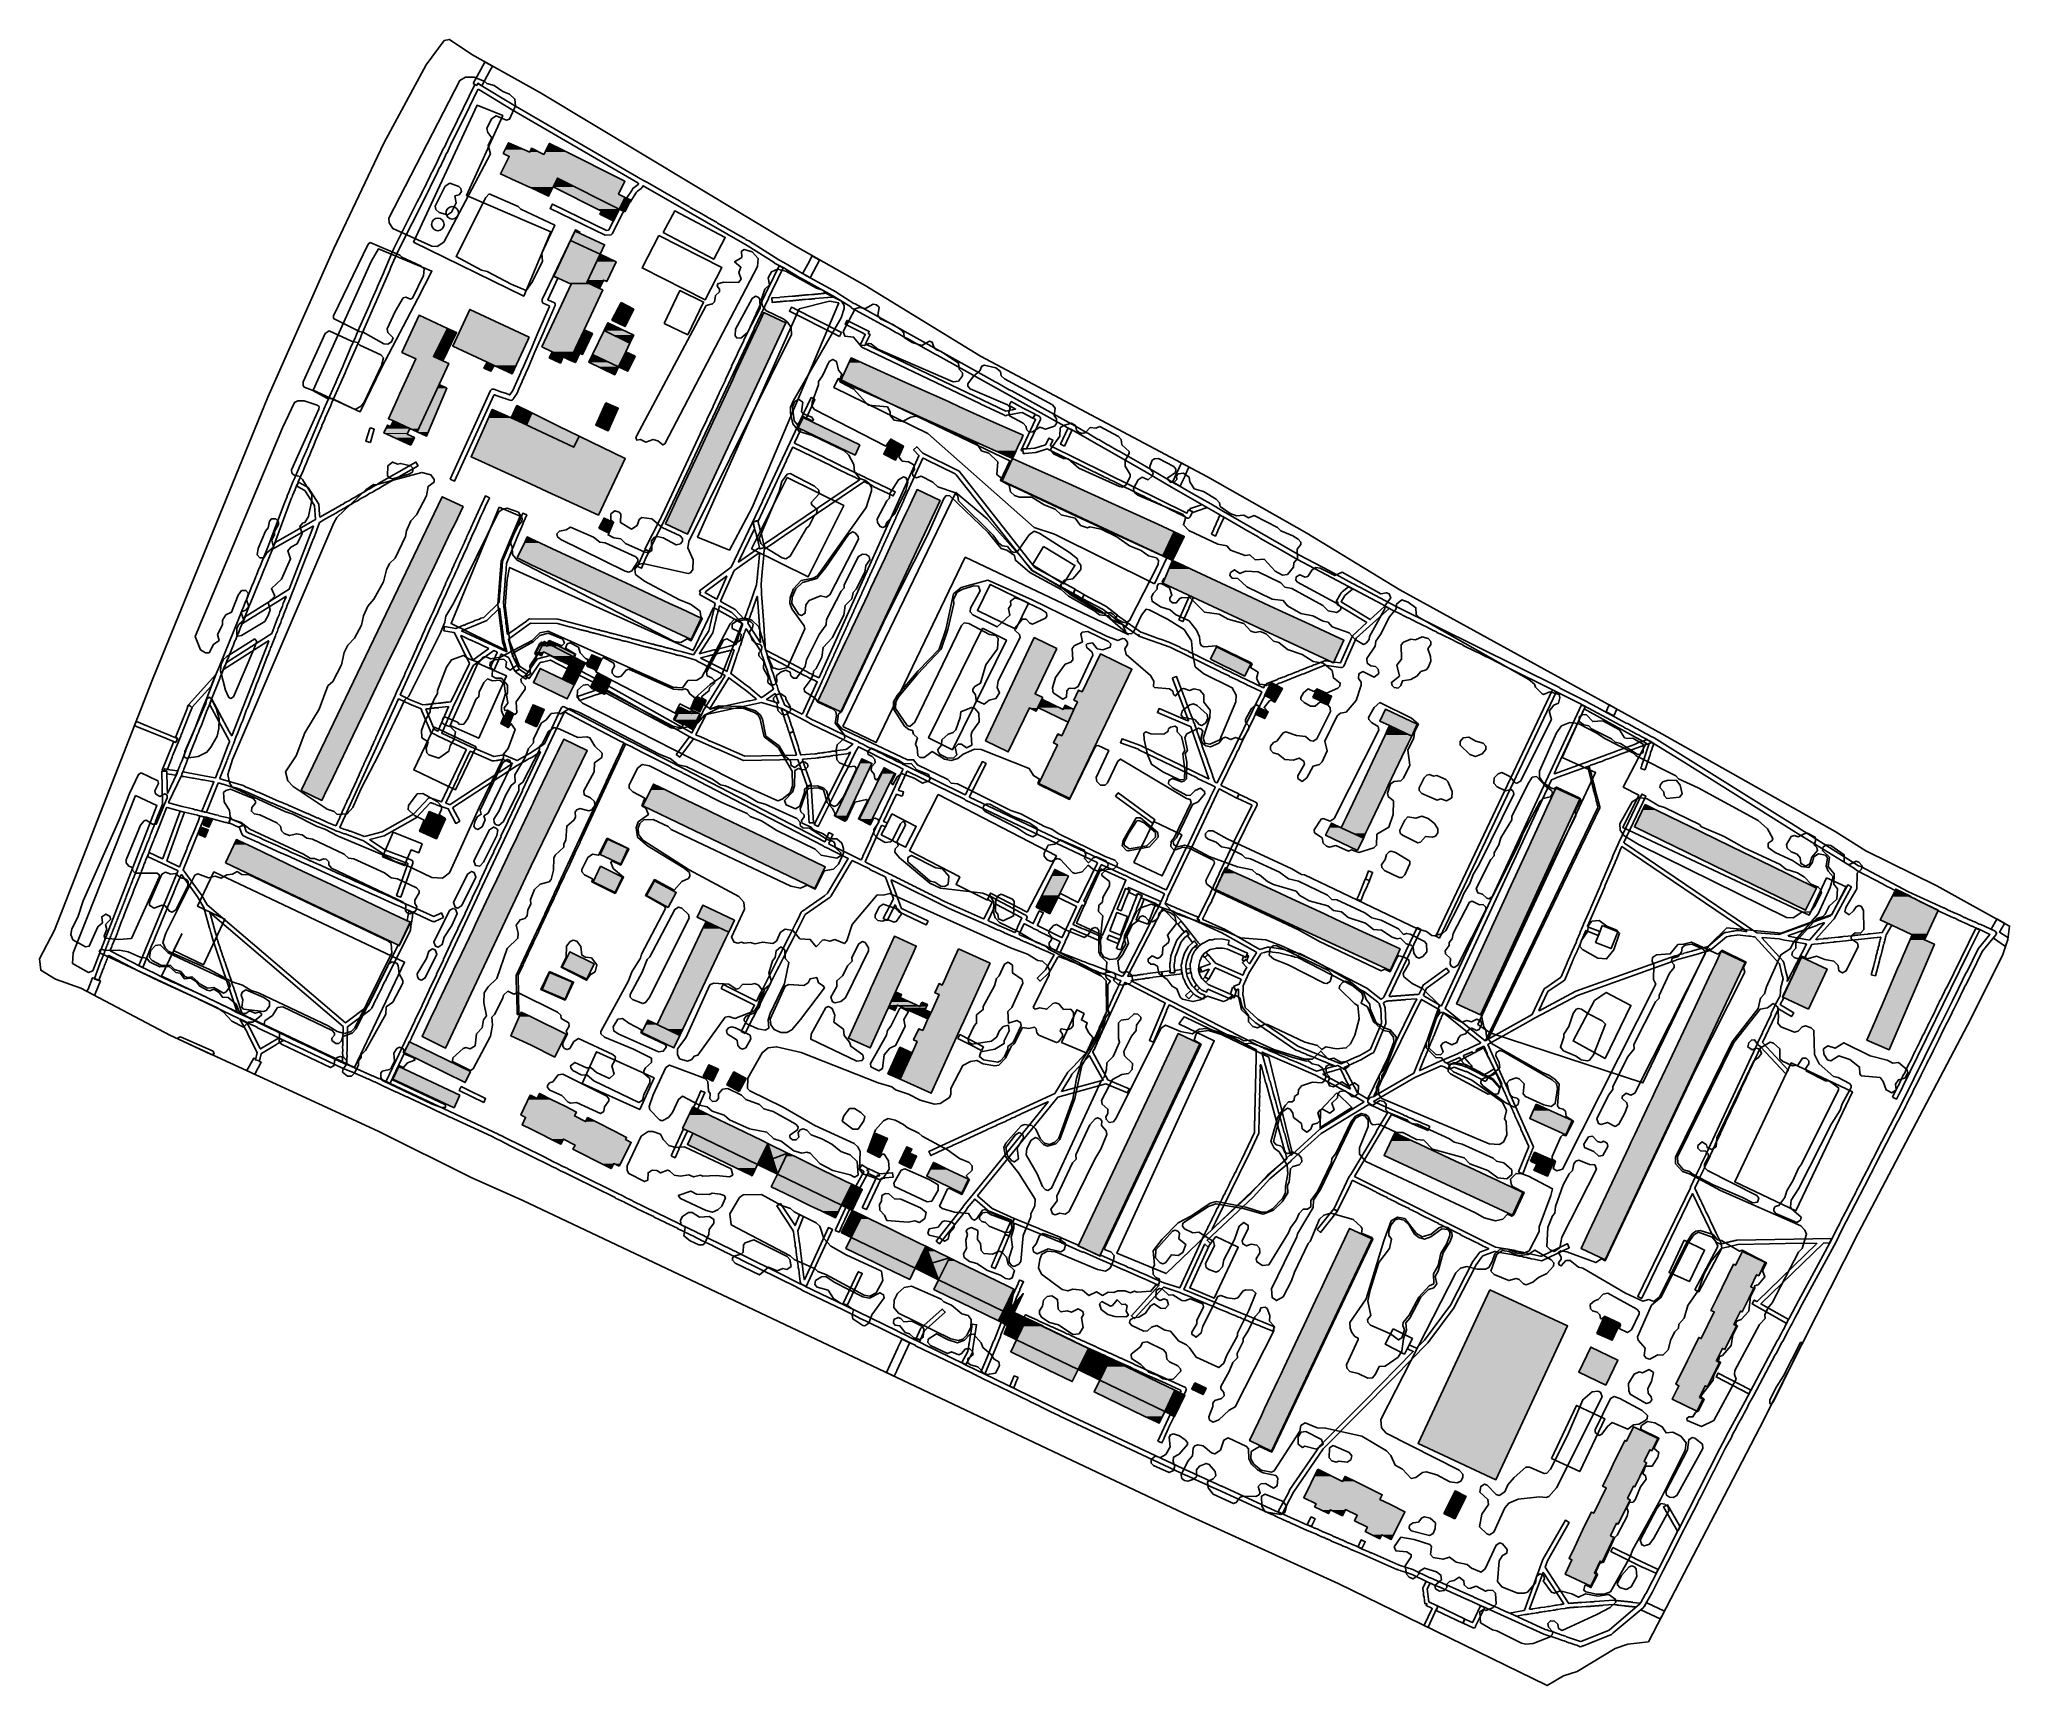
# Model space of a CAD drawing. Extents: x 1764 to 2708, y -3066 to -2278.
import ezdxf

# ---------------------------------------------------------------- set-up
doc = ezdxf.new("R2010")
doc.units = 0
for name, color, linetype in [('DOR_DOROZHKA', 40, 'CONTINUOUS'), ('DOR_LESTNICA', 6, 'CONTINUOUS'), ('DOR_PEREHOD', 9, 'CONTINUOUS'), ('DOR_TROPA_GRUNT', 42, 'CONTINUOUS'), ('DOR_TROTUAR', 8, 'CONTINUOUS'), ('GRANICA_UCHASTKA', 7, 'CONTINUOUS'), ('PL_DETSKAYA', 1, 'CONTINUOUS'), ('PL_SOBAKI', 200, 'CONTINUOUS'), ('PL_SPORT', 5, 'CONTINUOUS'), ('PL_VORKAUT', 4, 'CONTINUOUS'), ('ZDANIYA', 250, 'CONTINUOUS'), ('ZDANIYA_OSM_DOP', 250, 'CONTINUOUS'), ('ZDANIYA_OSM_DOP_ZALIVKA', 252, 'CONTINUOUS'), ('ZDANIYA_ZALIVKA', 251, 'CONTINUOUS'), ('ZEL_GAZON_LUG', 82, 'CONTINUOUS'), ('ZEL_LES_DREVESNYE', 94, 'CONTINUOUS'), ('ZEL_SPUTNIK_DOP', 40, 'CONTINUOUS'), ('ZEL_YANDEX_SHEMA', 92, 'CONTINUOUS')]:
    doc.layers.add(name, color=color, linetype=linetype)

msp = doc.modelspace()

# ---------------------------------------------------------------- linework, layer by layer
at = {"layer": 'DOR_DOROZHKA'}
for points in [[(2056.332, -2522.912), (2054.511, -2521.95), (2061.715, -2507.592), (2061.911, -2507.388), (2062.58, -2505.874), (2062.776, -2505.669), (2081.166, -2466.366), (2081.162, -2466.166), (2084.135, -2460.001), (2084.13, -2459.801), (2087.103, -2453.636), (2087.099, -2453.436), (2090.072, -2447.271), (2090.068, -2447.071), (2093.041, -2440.906), (2093.037, -2440.706), (2096.01, -2434.541), (2096.006, -2434.341), (2098.883, -2428.378), (2098.879, -2428.177), (2101.852, -2422.012), (2101.847, -2421.812), (2104.82, -2415.647), (2104.816, -2415.447), (2107.789, -2409.282), (2107.785, -2409.082), (2113.535, -2396.956), (2113.731, -2396.752), (2118.814, -2386.241), (2120.635, -2387.203), (2115.652, -2397.712), (2115.358, -2398.019), (2113.633, -2401.656), (2113.637, -2401.856), (2106.735, -2416.308), (2106.739, -2416.508), (2077.143, -2479.757), (2077.147, -2479.957), (2065.364, -2505.015), (2065.368, -2505.215)], [(2115.254, -2402.623), (2115.233, -2401.623), (2115.933, -2401.609), (2116.031, -2401.506), (2119.029, -2401.344), (2119.127, -2401.242), (2125.121, -2400.817), (2125.219, -2400.714), (2126.62, -2400.685), (2126.717, -2400.583), (2128.118, -2400.554), (2128.215, -2400.452), (2129.616, -2400.423), (2129.713, -2400.321), (2131.214, -2400.289), (2131.311, -2400.187), (2132.712, -2400.158), (2132.81, -2400.056), (2134.21, -2400.027), (2134.308, -2399.925), (2135.708, -2399.895), (2135.806, -2399.793), (2137.306, -2399.762), (2137.404, -2399.66), (2138.804, -2399.631), (2138.902, -2399.529), (2140.302, -2399.499), (2140.4, -2399.397), (2142, -2399.364), (2145.038, -2401.101), (2145.04, -2401.201), (2142.041, -2401.364), (2141.944, -2401.466), (2135.949, -2401.891), (2135.851, -2401.993), (2134.451, -2402.023), (2134.353, -2402.125), (2132.953, -2402.154), (2132.855, -2402.256), (2131.455, -2402.285), (2131.357, -2402.387), (2129.857, -2402.419), (2129.759, -2402.521), (2128.359, -2402.55), (2128.261, -2402.652), (2126.861, -2402.681), (2126.763, -2402.783), (2125.363, -2402.813), (2125.265, -2402.915), (2123.765, -2402.946), (2123.667, -2403.048), (2122.267, -2403.077), (2122.169, -2403.179), (2120.769, -2403.208), (2120.671, -2403.311), (2119.271, -2403.34), (2119.173, -2403.442), (2117.673, -2403.473), (2117.575, -2403.575), (2116.175, -2403.604), (2116.077, -2403.707), (2115.377, -2403.721), (2115.356, -2402.721)], [(2147.734, -2420.055), (2146.117, -2419.288), (2145.913, -2419.092), (2123.669, -2407.95), (2124.63, -2406.029), (2126.045, -2406.7), (2126.249, -2406.896), (2136.662, -2412.082), (2138.181, -2412.95), (2148.697, -2418.234)], [(2240.298, -2459.245), (2235.237, -2456.449), (2233.939, -2456.576), (2230.553, -2457.347), (2227.762, -2457.806), (2227.266, -2458.016), (2226.864, -2457.924), (2226.457, -2457.633), (2215.444, -2452.46), (2215.24, -2452.264), (2158.345, -2425.136), (2157.731, -2424.449), (2157.718, -2423.849), (2160.02, -2419.098), (2158.703, -2418.325), (2150.313, -2414.198), (2151.276, -2412.377), (2161.891, -2417.658), (2161.41, -2418.569), (2162.32, -2419.05), (2160.114, -2423.599), (2160.318, -2423.794), (2227.32, -2455.814), (2230.41, -2455.249), (2232.001, -2454.816), (2228.866, -2453.18), (2229.826, -2451.259), (2235.695, -2454.438), (2241.358, -2457.322)], [(2621.825, -2854.191), (2618.924, -2854.251), (2589.017, -2883.389), (2601.774, -2890.627), (2602.278, -2890.817), (2601.697, -2891.729), (2601.316, -2892.638), (2601.116, -2892.642), (2584.814, -2883.377), (2585.777, -2881.556), (2587.094, -2882.329), (2587.39, -2882.123), (2615.826, -2854.416), (2615.724, -2854.318), (2608.424, -2854.47), (2608.322, -2854.372), (2578.017, -2854.904), (2573.54, -2856.098), (2570.452, -2856.763), (2570.156, -2856.969), (2568.715, -2859.801), (2568.133, -2860.713), (2559.181, -2877.608), (2557.36, -2876.646), (2568.24, -2856.209), (2568.329, -2855.707), (2556.199, -2830.547), (2546.034, -2851.669), (2545.838, -2851.874), (2543.252, -2857.43), (2543.057, -2857.634), (2540.471, -2863.191), (2540.275, -2863.395), (2537.594, -2869.154), (2537.398, -2869.358), (2534.813, -2874.915), (2534.617, -2875.119), (2532.031, -2880.676), (2531.833, -2880.78), (2530.015, -2879.918), (2555.242, -2827.865), (2555.236, -2827.565), (2557.73, -2822.411), (2557.725, -2822.211), (2560.219, -2817.056), (2560.215, -2816.856), (2562.709, -2811.702), (2562.705, -2811.502), (2587.509, -2758.358), (2587.505, -2758.157), (2589.711, -2753.609), (2589.707, -2753.409), (2593.828, -2744.719), (2593.824, -2744.519), (2595.839, -2740.375), (2595.834, -2740.175), (2598.145, -2735.824), (2598.555, -2731.514), (2599.028, -2730.203), (2599.022, -2729.903), (2599.676, -2727.688), (2599.466, -2727.192), (2599.457, -2726.792), (2599.247, -2726.297), (2599.239, -2725.897), (2599.028, -2725.401), (2597.926, -2720.521), (2586.15, -2707.56), (2585.45, -2707.575), (2583.943, -2707.306), (2583.243, -2707.321), (2583.141, -2707.223), (2577.626, -2706.637), (2577.528, -2706.739), (2574.734, -2707.098), (2574.636, -2707.2), (2574.036, -2707.213), (2572.442, -2707.546), (2564.971, -2713.905), (2564.459, -2713.315), (2564.363, -2713.517), (2564.575, -2714.113), (2562.884, -2714.549), (2562.488, -2714.757), (2560.994, -2715.088), (2559.106, -2715.728), (2548.562, -2718.649), (2548.266, -2718.856), (2547.966, -2718.862), (2501.092, -2735.648), (2480.806, -2746.376), (2480.61, -2746.58), (2479.124, -2747.312), (2478.928, -2747.516), (2458.95, -2758.638), (2458.261, -2759.152), (2479.986, -2807.824), (2479.997, -2808.324), (2479.422, -2809.537), (2479.236, -2810.241), (2478.947, -2810.747), (2478.761, -2811.452), (2478.472, -2811.958), (2478.286, -2812.662), (2477.997, -2813.168), (2477.811, -2813.873), (2477.522, -2814.379), (2474.959, -2821.036), (2473.347, -2820.469), (2472.94, -2820.177), (2477.224, -2809.683), (2477.788, -2807.97), (2474.013, -2799.645), (2473.798, -2798.949), (2473.173, -2797.761), (2472.958, -2797.065), (2472.333, -2795.878), (2472.119, -2795.182), (2471.179, -2793.3), (2470.964, -2792.605), (2470.339, -2791.417), (2470.125, -2790.721), (2469.5, -2789.534), (2469.285, -2788.838), (2468.66, -2787.65), (2468.445, -2786.954), (2467.506, -2785.073), (2467.291, -2784.377), (2466.666, -2783.189), (2466.451, -2782.494), (2465.826, -2781.306), (2465.612, -2780.61), (2464.987, -2779.423), (2464.772, -2778.727), (2464.147, -2777.539), (2463.932, -2776.843), (2462.993, -2774.962), (2462.778, -2774.266), (2462.049, -2772.88), (2458.488, -2774.856), (2457.998, -2775.366), (2457.619, -2776.375), (2457.225, -2776.683), (2456.728, -2776.793), (2447.927, -2772.175), (2447.425, -2772.085), (2442.081, -2770.095), (2439.897, -2770.941), (2439.578, -2770.047), (2439.095, -2770.858), (2437.274, -2769.895), (2435.861, -2769.325), (2423.173, -2774.992), (2403.503, -2786.508), (2415.219, -2791.766), (2415.419, -2791.762), (2416.936, -2792.531), (2417.136, -2792.527), (2418.652, -2793.296), (2418.852, -2793.291), (2420.369, -2794.06), (2422.084, -2794.725), (2423.601, -2795.493), (2423.801, -2795.489), (2425.317, -2796.258), (2425.517, -2796.254), (2427.034, -2797.023), (2428.749, -2797.687), (2430.366, -2798.454), (2429.505, -2800.373), (2427.889, -2799.606), (2426.174, -2798.942), (2412.135, -2792.631), (2394.345, -2822.317), (2461.886, -2856.226), (2470.622, -2857.745), (2471.931, -2858.118), (2472.331, -2858.109), (2473.639, -2858.482), (2474.039, -2858.474), (2483.488, -2860.578), (2483.888, -2860.569), (2496.272, -2854.708), (2496.372, -2854.706), (2497.212, -2856.59), (2484.432, -2862.659), (2483.934, -2862.77), (2480.315, -2861.945), (2479.01, -2861.772), (2478.104, -2861.491), (2477.704, -2861.499), (2476.798, -2861.218), (2475.494, -2861.045), (2474.587, -2860.763), (2473.283, -2860.591), (2472.377, -2860.309), (2471.072, -2860.136), (2469.764, -2859.764), (2463.941, -2858.784), (2461.93, -2858.326), (2461.43, -2858.337), (2455.869, -2860.354), (2454.99, -2861.372), (2452.559, -2864.725), (2449.773, -2870.286), (2442.556, -2884.043), (2442.079, -2885.154), (2429.425, -2902.026), (2413.359, -2918.469), (2379.258, -2952.797), (2365.084, -2973.603), (2359.984, -2983.315), (2359.595, -2983.823), (2357.878, -2983.058), (2357.774, -2982.861), (2362.495, -2974.158), (2363.357, -2972.339), (2377.824, -2951.227), (2398.994, -2930.075), (2422.508, -2906.172), (2419.68, -2904.931), (2420.441, -2903.014), (2424.074, -2904.539), (2427.797, -2900.759), (2440.254, -2883.991), (2451.025, -2863.156), (2453.944, -2859.193), (2454.434, -2858.683), (2458.603, -2857.095), (2458.498, -2856.897), (2455.669, -2855.555), (2455.465, -2855.359), (2453.95, -2854.691), (2453.746, -2854.495), (2452.231, -2853.826), (2452.027, -2853.63), (2445.154, -2850.272), (2444.949, -2850.076), (2443.435, -2849.407), (2443.23, -2849.211), (2436.357, -2845.853), (2436.153, -2845.657), (2434.638, -2844.988), (2434.434, -2844.793), (2432.919, -2844.124), (2432.715, -2843.928), (2425.842, -2840.57), (2425.637, -2840.374), (2424.123, -2839.705), (2423.918, -2839.509), (2422.404, -2838.84), (2422.2, -2838.644), (2420.685, -2837.976), (2420.481, -2837.78), (2415.326, -2835.286), (2415.122, -2835.09), (2413.607, -2834.421), (2413.403, -2834.226), (2411.888, -2833.557), (2411.684, -2833.361), (2410.169, -2832.692), (2409.965, -2832.496), (2406.529, -2830.867), (2406.325, -2830.671), (2404.811, -2830.003), (2404.606, -2829.807), (2403.092, -2829.138), (2402.888, -2828.942), (2393.485, -2824.236), (2393.287, -2824.34), (2392.426, -2826.259), (2392.23, -2826.463), (2386.187, -2838.895), (2384.368, -2838.033), (2391.845, -2822.369), (2392.624, -2821.352), (2404.514, -2801.394), (2404.897, -2800.586), (2410.12, -2791.973), (2410.014, -2791.675), (2408.097, -2790.914), (2406.783, -2790.241), (2406.583, -2790.246), (2405.268, -2789.573), (2405.068, -2789.577), (2403.753, -2788.904), (2403.553, -2788.908), (2402.239, -2788.235), (2401.13, -2787.858), (2378.41, -2801.839), (2364.17, -2814.642), (2363.682, -2815.253), (2353.751, -2823.564), (2345.829, -2832.333), (2323.747, -2852.904), (2325.485, -2854.669), (2324.014, -2856.1), (2322.685, -2854.727), (2322.489, -2854.931), (2312.634, -2876.548), (2356.03, -2894.452), (2355.171, -2896.471), (2349.319, -2894.092), (2348.61, -2893.707), (2347.704, -2893.425), (2346.996, -2893.04), (2346.089, -2892.759), (2345.381, -2892.373), (2344.475, -2892.092), (2342.858, -2891.325), (2341.951, -2891.044), (2341.243, -2890.659), (2340.337, -2890.377), (2339.628, -2889.992), (2338.722, -2889.711), (2337.105, -2888.944), (2336.199, -2888.663), (2335.49, -2888.277), (2334.584, -2887.996), (2332.967, -2887.229), (2332.061, -2886.948), (2331.353, -2886.563), (2330.446, -2886.281), (2329.738, -2885.896), (2328.832, -2885.615), (2327.215, -2884.848), (2326.308, -2884.567), (2325.6, -2884.181), (2324.694, -2883.9), (2323.985, -2883.515), (2323.079, -2883.234), (2319.848, -2881.8), (2318.941, -2881.519), (2318.233, -2881.133), (2317.326, -2880.852), (2315.71, -2880.086), (2311.574, -2878.471), (2310.663, -2877.99), (2303.007, -2875.448), (2302.807, -2875.452), (2289.012, -2890.447), (2287.483, -2889.079), (2300.688, -2874.596), (2293.718, -2871.44), (2293.518, -2871.444), (2283.924, -2867.142), (2283.724, -2867.146), (2274.129, -2862.844), (2273.929, -2862.848), (2264.335, -2858.546), (2264.135, -2858.55), (2254.54, -2854.248), (2254.34, -2854.252), (2253.127, -2853.677), (2253.888, -2851.76), (2261.966, -2855.293), (2261.87, -2855.496), (2272.481, -2860.577), (2272.673, -2860.173), (2272.871, -2860.069), (2281.859, -2864.083), (2284.684, -2865.225), (2285.999, -2865.898), (2287.511, -2866.467), (2288.826, -2867.139), (2290.339, -2867.708), (2291.653, -2868.381), (2294.479, -2869.523), (2295.793, -2870.196), (2297.306, -2870.765), (2298.621, -2871.437), (2300.133, -2872.006), (2301.448, -2872.679), (2302.759, -2873.152), (2302.963, -2873.348), (2310.618, -2875.79), (2322.293, -2850.333), (2322.489, -2850.129), (2323.349, -2848.21), (2323.545, -2848.006), (2324.405, -2846.087), (2324.601, -2845.883), (2325.462, -2843.964), (2325.657, -2843.76), (2326.518, -2841.841), (2326.714, -2841.637), (2327.574, -2839.718), (2327.77, -2839.514), (2328.63, -2837.595), (2328.826, -2837.39), (2329.687, -2835.472), (2329.882, -2835.267), (2330.743, -2833.348), (2330.939, -2833.144), (2331.799, -2831.225), (2331.995, -2831.021), (2332.855, -2829.102), (2333.051, -2828.898), (2333.912, -2826.979), (2334.108, -2826.775), (2334.968, -2824.856), (2335.164, -2824.652), (2336.024, -2822.733), (2336.22, -2822.529), (2337.081, -2820.61), (2337.276, -2820.406), (2338.137, -2818.487), (2340.445, -2814.036), (2346.383, -2801.306), (2346.468, -2795.802), (2346.566, -2795.7), (2346.522, -2793.599), (2346.62, -2793.497), (2346.574, -2791.297), (2346.672, -2791.195), (2346.628, -2789.095), (2346.726, -2788.993), (2346.682, -2786.893), (2346.78, -2786.791), (2346.734, -2784.59), (2346.832, -2784.488), (2346.789, -2782.388), (2346.887, -2782.286), (2346.841, -2780.086), (2346.939, -2779.984), (2346.895, -2777.884), (2346.993, -2777.782), (2346.947, -2775.581), (2347.045, -2775.479), (2347.001, -2773.379), (2347.099, -2773.277), (2347.053, -2771.077), (2347.151, -2770.975), (2347.107, -2768.875), (2347.205, -2768.773), (2347.161, -2766.672), (2347.259, -2766.57), (2347.267, -2762.168), (2347.365, -2762.066), (2347.359, -2761.766), (2347.155, -2761.57), (2305.589, -2740.226), (2304.345, -2742.953), (2304.349, -2743.153), (2298.055, -2757.992), (2296.139, -2757.231), (2303.67, -2739.365), (2303.161, -2738.976), (2292.646, -2733.692), (2284.554, -2729.459), (2284.354, -2729.463), (2272.581, -2755.021), (2272.585, -2755.221), (2271.145, -2758.153), (2271.149, -2758.353), (2269.901, -2760.88), (2269.905, -2761.08), (2268.935, -2762.501), (2268.941, -2762.801), (2276.223, -2776.156), (2286.415, -2780.346), (2285.655, -2782.263), (2275.263, -2778.077), (2252.182, -2784.362), (2213.847, -2831.585), (2220.777, -2837.643), (2231.384, -2842.525), (2230.524, -2844.443), (2220.219, -2839.656), (2219.614, -2839.468), (2212.48, -2833.214), (2208.87, -2837.591), (2208.484, -2838.3), (2195.617, -2854.576), (2193.99, -2853.31), (2206.757, -2837.035), (2207.24, -2836.225), (2211.828, -2830.726), (2247.627, -2786.658), (2247.425, -2786.562), (2246.04, -2787.291), (2234.641, -2792.431), (2233.95, -2792.846), (2232.362, -2793.479), (2231.67, -2793.894), (2230.083, -2794.527), (2229.391, -2794.942), (2227.803, -2795.575), (2227.112, -2795.99), (2225.524, -2796.624), (2224.832, -2797.038), (2223.245, -2797.672), (2222.553, -2798.086), (2220.965, -2798.72), (2220.274, -2799.134), (2218.686, -2799.768), (2217.994, -2800.182), (2204.317, -2806.371), (2203.625, -2806.785), (2202.037, -2807.419), (2201.346, -2807.833), (2199.758, -2808.467), (2199.066, -2808.881), (2197.479, -2809.515), (2191.435, -2812.342), (2190.493, -2810.361), (2250.746, -2782.691), (2257.034, -2772.354), (2259.68, -2769.698), (2267.118, -2761.739), (2267.503, -2761.03), (2266.891, -2760.443), (2268.357, -2758.811), (2268.459, -2758.909), (2268.655, -2758.705), (2272.005, -2751.432), (2272.001, -2751.232), (2273.345, -2748.502), (2273.341, -2748.302), (2274.685, -2745.573), (2274.68, -2745.373), (2276.12, -2742.441), (2276.116, -2742.241), (2277.46, -2739.512), (2277.455, -2739.312), (2278.799, -2736.582), (2278.795, -2736.382), (2280.139, -2733.653), (2280.135, -2733.453), (2281.574, -2730.522), (2281.57, -2730.322), (2282.435, -2728.603), (2282.333, -2728.505), (2281.124, -2728.13), (2280.618, -2727.84), (2279.409, -2727.465), (2278.903, -2727.176), (2277.695, -2726.801), (2277.188, -2726.511), (2273.761, -2725.282), (2273.255, -2724.992), (2272.046, -2724.617), (2271.54, -2724.328), (2270.332, -2723.953), (2269.825, -2723.663), (2268.617, -2723.288), (2268.111, -2722.998), (2266.902, -2722.623), (2266.396, -2722.334), (2265.187, -2721.959), (2264.681, -2721.669), (2263.473, -2721.294), (2262.966, -2721.005), (2261.758, -2720.63), (2261.252, -2720.34), (2260.043, -2719.965), (2259.537, -2719.676), (2257.824, -2719.111), (2257.318, -2718.821), (2252.578, -2717.019), (2252.184, -2717.328), (2248.034, -2724.618), (2243.819, -2728.808), (2242.388, -2727.337), (2246.307, -2723.353), (2250.459, -2716.163), (2248.44, -2715.305), (2247.126, -2714.632), (2246.926, -2714.636), (2245.611, -2713.963), (2245.411, -2713.967), (2244.096, -2713.294), (2243.896, -2713.298), (2242.581, -2712.625), (2242.381, -2712.63), (2241.067, -2711.957), (2240.867, -2711.961), (2239.552, -2711.288), (2239.352, -2711.292), (2238.037, -2710.619), (2237.837, -2710.623), (2236.523, -2709.95), (2236.323, -2709.955), (2235.008, -2709.282), (2234.808, -2709.286), (2233.493, -2708.613), (2233.293, -2708.617), (2231.979, -2707.944), (2231.779, -2707.948), (2230.464, -2707.275), (2230.264, -2707.28), (2228.949, -2706.607), (2228.749, -2706.611), (2227.434, -2705.938), (2227.234, -2705.942), (2225.92, -2705.269), (2225.72, -2705.273), (2224.405, -2704.6), (2222.892, -2704.032), (2218.548, -2702.021), (2217.036, -2701.452), (2215.721, -2700.779), (2215.521, -2700.784), (2204.11, -2695.719), (2200.174, -2694.1), (2172.574, -2680.369), (2172.478, -2680.571), (2177.156, -2693.78), (2177.36, -2693.976), (2189.99, -2699.915), (2190.094, -2700.113), (2189.232, -2701.932), (2176.095, -2695.703), (2175.991, -2695.505), (2176.278, -2694.899), (2175.976, -2694.805), (2175.38, -2695.018), (2174.528, -2692.534), (2174.324, -2692.338), (2170.576, -2699.72), (2168.655, -2698.76), (2173.463, -2689.455), (2169.744, -2679.027), (2169.54, -2678.831), (2162.262, -2675.281), (2162.058, -2675.085), (2153.77, -2671.056), (2153.187, -2671.869), (2145.651, -2684.732), (2143.811, -2687.672), (2143.622, -2688.176), (2143.23, -2688.585), (2131.198, -2696.94), (2125.148, -2709.072), (2122.646, -2713.826), (2121.977, -2715.341), (2118.706, -2721.613), (2118.037, -2723.127), (2114.767, -2729.399), (2114.098, -2730.913), (2111.596, -2735.668), (2110.927, -2737.183), (2109.962, -2738.904), (2109.293, -2740.418), (2108.329, -2742.139), (2106.796, -2745.373), (2105.831, -2747.094), (2102.47, -2753.867), (2100.652, -2753.005), (2106.991, -2740.366), (2104.158, -2738.825), (2091.015, -2732.295), (2091.975, -2730.374), (2093.39, -2731.045), (2093.594, -2731.241), (2107.852, -2738.447), (2108.433, -2737.535), (2109.102, -2736.02), (2110.066, -2734.299), (2110.735, -2732.784), (2110.931, -2732.58), (2118.421, -2717.516), (2118.616, -2717.312), (2122.648, -2709.124), (2123.612, -2707.403), (2126.875, -2700.732), (2127.84, -2699.011), (2129.373, -2695.777), (2129.863, -2695.267), (2131.246, -2694.437), (2131.54, -2694.131), (2140.415, -2687.943), (2141.99, -2686.709), (2151.849, -2670.096), (2142.952, -2665.679), (2142.748, -2665.483), (2140.527, -2664.529), (2139.512, -2663.85), (2080.445, -2633.266), (2079.33, -2632.588), (2073.767, -2629.703), (2072.557, -2629.228), (2072.251, -2628.934), (2067.196, -2626.438), (2066.992, -2626.242), (2053.241, -2619.326), (2047.576, -2616.342), (2044.746, -2615.001), (2043.834, -2614.419), (2042.925, -2614.038), (2029.874, -2607.107), (2015.917, -2599.894), (2015.721, -2600.098), (2008.054, -2616.266), (2008.058, -2616.466), (1975.295, -2686.184), (1975.299, -2686.384), (1950.774, -2738.522), (1950.778, -2738.722), (1942.632, -2755.901), (1942.636, -2756.101), (1941.869, -2757.717), (1941.574, -2757.924), (1940.905, -2759.438), (1939.844, -2761.362), (1939.078, -2762.978), (1939.282, -2763.174), (1932.382, -2777.725), (1932.182, -2777.73), (1930.465, -2776.965), (1930.461, -2776.765), (1944.265, -2747.863), (1944.261, -2747.663), (1947.713, -2740.487), (1947.709, -2740.287), (1951.161, -2733.111), (1951.157, -2732.911), (1954.609, -2725.736), (1954.605, -2725.536), (1957.961, -2718.562), (1957.957, -2718.362), (1961.409, -2711.187), (1961.405, -2710.987), (1964.857, -2703.811), (1964.853, -2703.611), (1968.305, -2696.435), (1968.301, -2696.235), (1971.753, -2689.06), (1971.749, -2688.86), (1975.201, -2681.684), (1975.197, -2681.484), (1978.649, -2674.309), (1978.645, -2674.109), (1982.097, -2666.933), (1982.093, -2666.733), (1985.545, -2659.557), (1985.541, -2659.357), (1988.993, -2652.182), (1988.989, -2651.982), (1992.345, -2645.008), (1992.341, -2644.808), (1995.793, -2637.633), (1995.789, -2637.433), (2004.41, -2619.044), (2004.308, -2618.946), (2000.262, -2621.631), (1998.974, -2622.258), (1998.087, -2622.877), (1993.341, -2625.578), (1962.545, -2645.73), (1962.449, -2645.932), (1965.781, -2652.166), (1965.685, -2652.368), (1963.904, -2653.305), (1960.255, -2646.278), (1954.411, -2644.299), (1954.107, -2644.105), (1953.303, -2643.922), (1952.192, -2643.444), (1951.59, -2643.357), (1944.938, -2650.599), (1943.65, -2651.226), (1943.454, -2651.431), (1929.51, -2659.225), (1922.743, -2660.967), (1922.645, -2661.069), (1930.154, -2666.115), (1940.842, -2670.095), (1942.963, -2671.051), (1943.272, -2671.445), (1943.39, -2672.343), (1937.526, -2688.573), (1935.713, -2688.011), (1935.509, -2687.815), (1940.996, -2672.693), (1940.89, -2672.395), (1940.284, -2672.107), (1939.884, -2672.116), (1938.873, -2671.636), (1929.293, -2668.034), (1919.957, -2661.726), (1919.351, -2661.438), (1918.345, -2661.159), (1910.881, -2658.313), (1910.379, -2658.224), (1908.058, -2657.272), (1906.448, -2656.805), (1905.335, -2656.228), (1905.135, -2656.232), (1893.22, -2650.978), (1891.909, -2650.505), (1890.796, -2649.928), (1890.596, -2649.932), (1889.484, -2649.355), (1889.284, -2649.359), (1879.791, -2645.155), (1878.481, -2644.682), (1876.056, -2643.532), (1875.856, -2643.536), (1863.94, -2638.282), (1862.63, -2637.809), (1861.315, -2637.136), (1860.411, -2636.955), (1858.496, -2636.294), (1858.196, -2636.301), (1856.583, -2635.734), (1856.283, -2635.74), (1852.456, -2634.519), (1852.156, -2634.526), (1850.241, -2633.865), (1849.849, -2634.273), (1844.431, -2647.893), (1842.32, -2647.437), (1848.03, -2633.411), (1847.526, -2633.221), (1847.026, -2633.232), (1842.907, -2632.417), (1842.407, -2632.428), (1838.288, -2631.613), (1837.788, -2631.624), (1833.669, -2630.809), (1832.667, -2630.73), (1832.463, -2630.534), (1832.752, -2630.028), (1832.746, -2629.728), (1833.223, -2628.617), (1848.489, -2631.4), (1848.789, -2631.394), (1848.983, -2631.09), (1850.212, -2627.663), (1850.501, -2627.156), (1854.578, -2616.366), (1855.533, -2614.145), (1855.526, -2613.845), (1846.059, -2596.433), (1846.146, -2595.831), (1847.002, -2593.712), (1855.33, -2609.247), (1856.574, -2611.322), (1874.337, -2565.928), (1874.235, -2565.83), (1873.937, -2565.937), (1873.445, -2566.347), (1852.709, -2579.486), (1854.04, -2576.157), (1875.762, -2562.297), (1878.512, -2555.036), (1879.277, -2553.319), (1879.652, -2552.111), (1880.891, -2549.183), (1881.266, -2547.975), (1882.599, -2544.745), (1882.495, -2544.548), (1861.657, -2557.589), (1862.988, -2554.259), (1863.978, -2553.738), (1884.024, -2541.114), (1895.702, -2510.955), (1895.6, -2510.857), (1893.524, -2512.101), (1892.435, -2512.624), (1876.121, -2521.969), (1877.355, -2518.742), (1896.735, -2507.732), (1896.629, -2507.434), (1896.591, -2505.634), (1896.489, -2505.536), (1896.193, -2500.94), (1891.543, -2493.833), (1887.696, -2491.712), (1888.557, -2489.793), (1891.999, -2491.723), (1892.705, -2492.008), (1893.113, -2492.4), (1898.281, -2500.296), (1898.587, -2505.392), (1898.689, -2505.49), (1898.71, -2506.49), (1898.812, -2506.588), (1908.602, -2501.081), (1908.698, -2500.879), (1909.888, -2500.354), (1910.973, -2499.631), (1912.953, -2498.589), (1914.038, -2497.866), (1916.017, -2496.825), (1917.103, -2496.102), (1920.17, -2494.437), (1921.255, -2493.714), (1923.234, -2492.672), (1924.32, -2491.949), (1926.299, -2490.907), (1927.385, -2490.184), (1944.786, -2480.216), (1945.823, -2481.996), (1928.422, -2491.963), (1927.337, -2492.686), (1925.357, -2493.728), (1924.272, -2494.451), (1922.293, -2495.493), (1921.207, -2496.216), (1918.14, -2497.881), (1917.055, -2498.604), (1915.076, -2499.646), (1913.99, -2500.369), (1912.011, -2501.41), (1910.925, -2502.133), (1907.859, -2503.798), (1906.773, -2504.521), (1901.531, -2507.432), (1898.666, -2509.192), (1895.821, -2516.656), (1895.531, -2517.162), (1895.156, -2518.37), (1892.491, -2524.929), (1892.116, -2526.138), (1888.977, -2533.907), (1888.602, -2535.115), (1885.937, -2541.674), (1885.562, -2542.883), (1884.323, -2545.81), (1883.948, -2547.018), (1883.183, -2548.735), (1882.808, -2549.944), (1881.568, -2552.871), (1881.193, -2554.079), (1880.429, -2555.796), (1880.054, -2557.005), (1878.814, -2559.932), (1878.439, -2561.14), (1877.675, -2562.857), (1877.585, -2563.359), (1875.87, -2567.497), (1875.495, -2568.706), (1875.206, -2569.212), (1874.831, -2570.42), (1874.541, -2570.927), (1874.166, -2572.135), (1873.402, -2573.852), (1869.229, -2584.844), (1868.464, -2586.561), (1866.76, -2591.199), (1865.995, -2592.916), (1864.291, -2597.554), (1863.527, -2599.271), (1861.822, -2603.909), (1861.058, -2605.625), (1859.354, -2610.263), (1858.589, -2611.98), (1857.549, -2614.903), (1857.26, -2615.409), (1857.074, -2616.114), (1856.785, -2616.62), (1856.599, -2617.324), (1856.31, -2617.83), (1856.124, -2618.535), (1855.835, -2619.041), (1855.649, -2619.745), (1855.36, -2620.252), (1855.174, -2620.956), (1854.885, -2621.462), (1854.699, -2622.166), (1854.41, -2622.673), (1854.224, -2623.377), (1850.895, -2631.65), (1851.001, -2631.948), (1861.973, -2635.121), (1863.49, -2635.89), (1864.801, -2636.363), (1865.913, -2636.94), (1867.224, -2637.413), (1868.336, -2637.99), (1869.647, -2638.463), (1879.341, -2642.763), (1880.652, -2643.236), (1881.764, -2643.813), (1883.075, -2644.286), (1884.188, -2644.863), (1884.388, -2644.859), (1892.769, -2648.586), (1892.969, -2648.582), (1895.193, -2649.636), (1895.393, -2649.632), (1897.616, -2650.686), (1897.816, -2650.682), (1900.039, -2651.736), (1900.239, -2651.732), (1902.462, -2652.786), (1906.398, -2654.405), (1907.169, -2652.988), (1907.164, -2652.788), (1908.316, -2650.463), (1908.312, -2650.263), (1909.464, -2647.938), (1909.46, -2647.738), (1910.612, -2645.412), (1910.608, -2645.212), (1911.76, -2642.887), (1911.756, -2642.687), (1912.908, -2640.362), (1912.904, -2640.162), (1914.152, -2637.635), (1914.148, -2637.435), (1915.3, -2635.109), (1915.296, -2634.909), (1916.448, -2632.584), (1916.444, -2632.384), (1917.596, -2630.059), (1917.592, -2629.859), (1918.744, -2627.534), (1918.74, -2627.334), (1919.892, -2625.009), (1919.887, -2624.809), (1921.04, -2622.483), (1921.035, -2622.283), (1922.188, -2619.958), (1922.183, -2619.758), (1923.335, -2617.433), (1923.331, -2617.233), (1924.483, -2614.908), (1924.479, -2614.708), (1925.631, -2612.383), (1925.627, -2612.182), (1926.779, -2609.857), (1926.775, -2609.657), (1934.911, -2591.979), (1935.863, -2589.658), (1936.919, -2587.535), (1937.871, -2585.214), (1938.927, -2583.091), (1939.879, -2580.769), (1940.936, -2578.646), (1941.888, -2576.325), (1942.944, -2574.202), (1943.896, -2571.881), (1944.952, -2569.758), (1945.905, -2567.437), (1946.961, -2565.314), (1947.913, -2562.993), (1948.969, -2560.87), (1949.921, -2558.549), (1950.978, -2556.426), (1951.93, -2554.105), (1952.986, -2551.982), (1953.938, -2549.661), (1954.994, -2547.538), (1955.946, -2545.217), (1957.003, -2543.093), (1956.998, -2542.893), (1957.959, -2540.972), (1957.955, -2540.772), (1959.011, -2538.649), (1959.007, -2538.449), (1959.967, -2536.528), (1959.963, -2536.328), (1961.019, -2534.205), (1961.015, -2534.005), (1961.976, -2532.084), (1961.971, -2531.884), (1963.028, -2529.761), (1963.024, -2529.561), (1963.984, -2527.64), (1963.98, -2527.44), (1965.036, -2525.317), (1965.032, -2525.117), (1965.992, -2523.196), (1965.988, -2522.996), (1967.044, -2520.873), (1967.04, -2520.673), (1968.001, -2518.752), (1967.997, -2518.552), (1969.053, -2516.429), (1969.049, -2516.229), (1970.009, -2514.308), (1970.005, -2514.108), (1971.061, -2511.985), (1971.057, -2511.785), (1978.04, -2496.431), (1979.959, -2497.292), (1977.949, -2501.636), (1976.997, -2503.957), (1975.941, -2506.08), (1974.988, -2508.401), (1973.932, -2510.524), (1972.98, -2512.845), (1971.924, -2514.968), (1970.972, -2517.289), (1969.915, -2519.412), (1968.963, -2521.733), (1967.907, -2523.856), (1966.955, -2526.177), (1965.899, -2528.3), (1964.947, -2530.622), (1963.89, -2532.745), (1962.938, -2535.066), (1961.882, -2537.189), (1960.93, -2539.51), (1959.874, -2541.633), (1958.922, -2543.954), (1957.865, -2546.077), (1956.913, -2548.398), (1955.857, -2550.521), (1954.905, -2552.842), (1953.849, -2554.965), (1952.896, -2557.286), (1951.84, -2559.409), (1950.888, -2561.73), (1949.832, -2563.853), (1948.88, -2566.174), (1947.823, -2568.298), (1947.828, -2568.498), (1937.305, -2591.629), (1937.511, -2591.925), (1941.755, -2593.937), (1948.112, -2596.506), (1949.61, -2596.375), (1949.708, -2596.272), (1950.808, -2596.249), (1950.906, -2596.147), (1952.006, -2596.124), (1952.104, -2596.022), (1953.204, -2595.999), (1953.302, -2595.897), (1954.402, -2595.874), (1954.5, -2595.772), (1955.5, -2595.751), (1955.598, -2595.649), (1956.698, -2595.626), (1956.796, -2595.524), (1957.896, -2595.501), (1957.994, -2595.399), (1959.094, -2595.376), (1959.192, -2595.274), (1960.292, -2595.251), (1960.39, -2595.149), (1961.49, -2595.126), (1970.409, -2576.631), (1963.302, -2562.072), (1962.897, -2561.88), (1958.178, -2561.078), (1958.534, -2558.97), (1963.858, -2559.959), (1967.627, -2558.38), (1968.125, -2558.269), (1968.916, -2557.853), (1970.208, -2557.425), (1971, -2557.009), (1972.292, -2556.582), (1973.083, -2556.165), (1975.169, -2555.421), (1975.961, -2555.004), (1977.252, -2554.577), (1984.607, -2547.42), (1985.003, -2542.409), (1985.1, -2542.307), (1985.319, -2538.401), (1985.498, -2537.396), (1985.717, -2533.49), (1985.896, -2532.486), (1986.196, -2527.677), (1995.923, -2504.763), (1997.84, -2505.523), (1996.313, -2509.057), (1996.032, -2509.963), (1992.977, -2517.03), (1992.696, -2517.937), (1992.311, -2518.645), (1988.121, -2528.837), (1987.828, -2533.946), (1987.73, -2534.048), (1987.592, -2537.053), (1987.494, -2537.155), (1987.513, -2538.055), (1987.415, -2538.157), (1987.434, -2539.057), (1987.336, -2539.159), (1987.357, -2540.159), (1987.259, -2540.261), (1987.278, -2541.161), (1987.18, -2541.263), (1987.199, -2542.163), (1987.101, -2542.266), (1987.121, -2543.266), (1987.024, -2543.368), (1987.042, -2544.268), (1986.944, -2544.37), (1986.965, -2545.37), (1986.867, -2545.472), (1986.886, -2546.372), (1986.788, -2546.474), (1986.807, -2547.374), (1986.709, -2547.476), (1987.08, -2550.87), (1987.182, -2550.968), (1987.201, -2551.868), (1987.422, -2552.864), (1987.441, -2553.764), (1987.543, -2553.862), (1987.559, -2554.662), (1987.78, -2555.658), (1987.799, -2556.558), (1987.901, -2556.656), (1987.918, -2557.456), (1988.139, -2558.452), (1988.157, -2559.352), (1988.378, -2560.348), (1988.397, -2561.248), (1988.728, -2562.742), (1997.7, -2556.352), (1998.979, -2555.325), (2012.788, -2555.437), (2018.826, -2557.112), (2019.528, -2557.197), (2031.904, -2560.541), (2032.606, -2560.626), (2033.011, -2560.818), (2033.311, -2560.812), (2033.715, -2561.003), (2034.015, -2560.997), (2034.419, -2561.189), (2034.719, -2561.182), (2035.123, -2561.374), (2035.423, -2561.368), (2035.827, -2561.559), (2036.128, -2561.553), (2036.532, -2561.745), (2036.832, -2561.739), (2037.236, -2561.93), (2037.536, -2561.924), (2037.94, -2562.116), (2038.24, -2562.109), (2038.644, -2562.301), (2038.944, -2562.295), (2039.349, -2562.487), (2039.649, -2562.48), (2044.982, -2563.97), (2045.685, -2564.055), (2046.089, -2564.247), (2046.389, -2564.241), (2046.793, -2564.432), (2047.093, -2564.426), (2047.497, -2564.618), (2047.797, -2564.611), (2048.201, -2564.803), (2048.501, -2564.797), (2048.906, -2564.989), (2049.206, -2564.982), (2049.61, -2565.174), (2049.91, -2565.168), (2050.314, -2565.359), (2050.614, -2565.353), (2051.018, -2565.545), (2051.318, -2565.539), (2051.722, -2565.73), (2052.023, -2565.724), (2052.427, -2565.916), (2052.727, -2565.909), (2053.131, -2566.101), (2053.431, -2566.095), (2053.835, -2566.286), (2054.135, -2566.28), (2058.06, -2567.399), (2058.763, -2567.484), (2059.167, -2567.676), (2059.467, -2567.67), (2059.871, -2567.861), (2060.171, -2567.855), (2060.575, -2568.047), (2060.875, -2568.041), (2061.279, -2568.232), (2061.58, -2568.226), (2061.984, -2568.418), (2062.284, -2568.411), (2062.688, -2568.603), (2062.988, -2568.597), (2063.392, -2568.788), (2063.692, -2568.782), (2064.096, -2568.974), (2064.396, -2568.968), (2064.801, -2569.159), (2065.101, -2569.153), (2065.505, -2569.345), (2065.805, -2569.338), (2066.209, -2569.53), (2066.509, -2569.524), (2066.913, -2569.715), (2067.213, -2569.709), (2067.617, -2569.901), (2067.917, -2569.895), (2068.322, -2570.086), (2068.622, -2570.08), (2069.026, -2570.272), (2069.326, -2570.265), (2069.73, -2570.457), (2071.841, -2570.913), (2077.677, -2572.493), (2085.041, -2561.033), (2086.785, -2553.493), (2086.977, -2553.089), (2087.246, -2551.582), (2087.437, -2551.178), (2087.798, -2549.27), (2088.173, -2548.061), (2087.764, -2547.67), (2080.676, -2543.615), (2081.157, -2542.705), (2080.541, -2541.917), (2095.712, -2530.595), (2110.763, -2499.066), (2110.758, -2498.866), (2128.867, -2460.469), (2128.863, -2460.269), (2134.038, -2449.355), (2135.755, -2450.12), (2135.859, -2450.318), (2131.644, -2459.31), (2131.446, -2459.414), (2130.334, -2458.837), (2130.136, -2458.941), (2127.836, -2463.792), (2128.042, -2464.088), (2129.153, -2464.565), (2126.184, -2470.93), (2126.188, -2471.13), (2140.439, -2478.036), (2140.643, -2478.232), (2144.381, -2479.955), (2144.585, -2480.151), (2148.121, -2481.778), (2148.325, -2481.974), (2152.063, -2483.697), (2152.267, -2483.893), (2155.803, -2485.52), (2156.007, -2485.716), (2159.745, -2487.439), (2159.949, -2487.634), (2174.4, -2494.537), (2173.44, -2496.458), (2163.839, -2491.855), (2163.635, -2491.66), (2159.593, -2489.743), (2159.393, -2489.747), (2121.407, -2515.352), (2118.351, -2517.517), (2116.672, -2518.552), (2113.615, -2520.717), (2111.936, -2521.753), (2111.642, -2522.059), (2111.659, -2522.859), (2111.478, -2523.763), (2111.494, -2524.563), (2111.397, -2524.665), (2111.005, -2529.876), (2110.824, -2530.78), (2110.678, -2533.385), (2110.497, -2534.289), (2110.351, -2536.893), (2110.253, -2536.995), (2110.186, -2538.598), (2110.088, -2538.7), (2110.549, -2546.394), (2110.651, -2546.492), (2110.693, -2548.492), (2110.795, -2548.59), (2110.837, -2550.59), (2110.939, -2550.688), (2110.983, -2552.788), (2111.085, -2552.886), (2111.126, -2554.886), (2111.229, -2554.984), (2111.27, -2556.984), (2111.372, -2557.082), (2111.416, -2559.182), (2111.518, -2559.28), (2111.56, -2561.28), (2111.662, -2561.378), (2111.704, -2563.378), (2111.806, -2563.476), (2111.848, -2565.477), (2111.95, -2565.574), (2111.994, -2567.675), (2112.096, -2567.773), (2112.137, -2569.773), (2112.246, -2570.171), (2112.45, -2570.366), (2128.026, -2578.446), (2129.141, -2579.123), (2130.049, -2579.504), (2131.164, -2580.181), (2132.072, -2580.563), (2133.187, -2581.24), (2134.095, -2581.621), (2134.402, -2581.915), (2137.737, -2583.546), (2137.933, -2583.342), (2185.746, -2477.291), (2185.74, -2476.991), (2183.184, -2474.343), (2184.755, -2472.91), (2187.62, -2475.952), (2204.4, -2484.206), (2204.908, -2484.596), (2241.289, -2530.76), (2260.616, -2541.163), (2259.656, -2543.084), (2239.718, -2532.194), (2203.544, -2486.325), (2203.033, -2485.835), (2189.388, -2479.216), (2189.184, -2479.021), (2187.77, -2478.35), (2187.57, -2478.354), (2178.482, -2498.353), (2178.486, -2498.553), (2177.526, -2500.474), (2177.53, -2500.674), (2176.569, -2502.595), (2176.574, -2502.795), (2175.613, -2504.716), (2175.617, -2504.916), (2174.657, -2506.837), (2174.661, -2507.037), (2173.701, -2508.958), (2173.705, -2509.158), (2172.744, -2511.079), (2172.749, -2511.279), (2171.788, -2513.2), (2171.792, -2513.4), (2170.832, -2515.321), (2170.836, -2515.522), (2169.876, -2517.442), (2169.88, -2517.643), (2168.919, -2519.564), (2168.923, -2519.764), (2167.963, -2521.685), (2167.967, -2521.885), (2167.007, -2523.806), (2167.011, -2524.006), (2166.05, -2525.927), (2166.055, -2526.127), (2165.094, -2528.048), (2165.098, -2528.248), (2164.138, -2530.169), (2164.142, -2530.369), (2163.182, -2532.29), (2163.186, -2532.49), (2162.225, -2534.411), (2162.23, -2534.611), (2161.269, -2536.532), (2161.273, -2536.732), (2160.313, -2538.653), (2160.317, -2538.853), (2159.357, -2540.774), (2159.361, -2540.974), (2158.4, -2542.895), (2158.405, -2543.095), (2157.444, -2545.016), (2157.448, -2545.216), (2156.488, -2547.137), (2156.492, -2547.337), (2155.532, -2549.258), (2155.536, -2549.458), (2154.575, -2551.379), (2154.579, -2551.579), (2153.619, -2553.5), (2153.623, -2553.7), (2152.663, -2555.621), (2152.667, -2555.821), (2151.707, -2557.742), (2151.711, -2557.942), (2150.75, -2559.863), (2150.754, -2560.063), (2149.794, -2561.984), (2149.798, -2562.184), (2148.838, -2564.105), (2148.842, -2564.305), (2147.881, -2566.226), (2147.886, -2566.426), (2146.925, -2568.347), (2146.929, -2568.547), (2145.969, -2570.468), (2145.973, -2570.668), (2145.013, -2572.589), (2145.017, -2572.789), (2144.056, -2574.71), (2144.061, -2574.91), (2143.1, -2576.831), (2143.104, -2577.031), (2142.144, -2578.952), (2142.148, -2579.152), (2141.188, -2581.073), (2141.192, -2581.273), (2140.231, -2583.194), (2140.236, -2583.394), (2139.275, -2585.315), (2139.279, -2585.515), (2131.719, -2601.981), (2134.452, -2603.525), (2138.29, -2605.245), (2138.494, -2605.441), (2150.42, -2611.196), (2153.556, -2612.831), (2156.787, -2614.264), (2156.892, -2614.462), (2158.811, -2615.323), (2161.138, -2616.575), (2165.282, -2618.589), (2165.482, -2618.585), (2165.788, -2618.879), (2167.909, -2619.835), (2170.439, -2621.183), (2172.762, -2622.235), (2175.291, -2623.583), (2177.614, -2624.635), (2177.818, -2624.831), (2180.142, -2625.883), (2180.346, -2626.079), (2207.842, -2639.613), (2208.04, -2639.509), (2208.521, -2638.598), (2209.283, -2636.781), (2214.961, -2625.957), (2216.113, -2623.632), (2217.934, -2624.595), (2211.592, -2637.133), (2211.396, -2637.338), (2210.823, -2638.65), (2209.859, -2640.371), (2209.965, -2640.669), (2277.568, -2672.776), (2277.768, -2672.772), (2304.037, -2685.03), (2304.335, -2684.924), (2313.919, -2664.714), (2314.115, -2664.51), (2322.069, -2647.735), (2322.065, -2647.535), (2325.038, -2641.37), (2325.033, -2641.17), (2327.527, -2636.016), (2327.523, -2635.816), (2326.004, -2634.947), (2319.133, -2631.689), (2318.929, -2631.493), (2291.033, -2617.967), (2290.828, -2617.772), (2282.259, -2614.649), (2283.019, -2612.732), (2291.289, -2615.861), (2291.891, -2615.949), (2292.095, -2616.144), (2298.36, -2619.115), (2298.564, -2619.311), (2311.097, -2625.353), (2311.301, -2625.549), (2323.833, -2631.591), (2324.442, -2631.978), (2324.639, -2631.874), (2315.915, -2606.943), (2315.509, -2606.651), (2315.309, -2606.656), (2299.966, -2600.172), (2300.726, -2598.255), (2314.555, -2604.07), (2314.853, -2603.964), (2307.129, -2583.815), (2307.325, -2583.61), (2309.112, -2582.973), (2311.127, -2588.434), (2311.333, -2588.729), (2311.762, -2590.121), (2311.969, -2590.417), (2312.398, -2591.809), (2312.604, -2592.105), (2313.034, -2593.496), (2313.24, -2593.792), (2313.563, -2594.886), (2313.769, -2595.182), (2314.198, -2596.574), (2314.405, -2596.87), (2314.834, -2598.261), (2315.04, -2598.557), (2315.469, -2599.949), (2315.676, -2600.245), (2316.105, -2601.636), (2316.84, -2603.322), (2317.27, -2604.714), (2317.792, -2605.803), (2317.799, -2606.103), (2318.963, -2609.181), (2318.97, -2609.481), (2321.41, -2616.133), (2321.416, -2616.433), (2323.856, -2623.086), (2323.862, -2623.386), (2326.302, -2630.038), (2326.308, -2630.338), (2327.371, -2633.318), (2327.879, -2633.707), (2328.484, -2633.895), (2349.886, -2590.327), (2346.548, -2588.595), (2342.81, -2586.872), (2342.606, -2586.676), (2338.666, -2584.858), (2338.462, -2584.662), (2334.522, -2582.843), (2334.318, -2582.647), (2330.378, -2580.828), (2330.174, -2580.633), (2306.018, -2568.93), (2290.998, -2563.541), (2291.187, -2563.036), (2291.083, -2562.839), (2290.694, -2563.347), (2284.601, -2559.072), (2285.866, -2557.345), (2292.06, -2561.718), (2292.562, -2561.807), (2293.371, -2562.19), (2293.873, -2562.28), (2300.226, -2564.649), (2302.845, -2565.495), (2303.653, -2565.878), (2306.272, -2566.724), (2306.88, -2567.111), (2310.82, -2568.93), (2311.024, -2569.126), (2314.762, -2570.849), (2314.966, -2571.045), (2318.906, -2572.864), (2319.111, -2573.059), (2323.05, -2574.878), (2323.255, -2575.074), (2327.195, -2576.893), (2327.399, -2577.089), (2331.137, -2578.812), (2331.341, -2579.007), (2335.281, -2580.826), (2335.485, -2581.022), (2350.746, -2588.408), (2351.515, -2586.891), (2352.224, -2587.276), (2352.422, -2587.172), (2352.107, -2586.478), (2352.303, -2586.274), (2357.068, -2584.474), (2358.157, -2583.951), (2358.953, -2583.734), (2360.043, -2583.211), (2360.839, -2582.994), (2362.722, -2582.155), (2363.518, -2581.938), (2364.608, -2581.415), (2365.404, -2581.198), (2366.493, -2580.675), (2367.289, -2580.459), (2368.379, -2579.936), (2369.175, -2579.719), (2372.944, -2578.14), (2373.74, -2577.923), (2374.829, -2577.4), (2375.625, -2577.183), (2377.509, -2576.344), (2378.304, -2576.127), (2379.89, -2575.393), (2380.59, -2575.379), (2380.692, -2575.477), (2382.798, -2575.733), (2384.113, -2576.406), (2384.311, -2576.302), (2384.405, -2576), (2384.905, -2575.989), (2387.415, -2576.437), (2387.613, -2576.333), (2393.347, -2563.407), (2400.218, -2557.06), (2386.029, -2548.352), (2386.513, -2547.541), (2385.6, -2546.96), (2387.917, -2542.91), (2388.406, -2542.399), (2391.459, -2540.034), (2393.38, -2540.995), (2393.382, -2541.095), (2389.644, -2544.174), (2387.904, -2547.112), (2401.889, -2555.625), (2408.86, -2549.276), (2410.883, -2550.335), (2395.172, -2564.569), (2390.007, -2575.983), (2390.011, -2576.183), (2389.149, -2578.002), (2388.757, -2578.41), (2388.261, -2578.621), (2387.761, -2578.631), (2387.659, -2578.533), (2380.134, -2577.489), (2379.838, -2577.696), (2379.34, -2577.806), (2375.075, -2579.596), (2374.279, -2579.813), (2370.014, -2581.602), (2369.218, -2581.819), (2364.16, -2583.926), (2363.364, -2584.142), (2359.099, -2585.932), (2358.303, -2586.149), (2356.42, -2586.989), (2356.22, -2586.993), (2354.399, -2586.03), (2354.203, -2586.234), (2353.34, -2588.053), (2351.222, -2592), (2351.324, -2592.097), (2350.557, -2593.714), (2350.361, -2593.918), (2348.83, -2597.252), (2348.634, -2597.456), (2347.103, -2600.79), (2346.907, -2600.994), (2345.472, -2604.126), (2345.276, -2604.33), (2343.744, -2607.663), (2343.549, -2607.867), (2342.017, -2611.201), (2341.821, -2611.405), (2340.29, -2614.739), (2340.094, -2614.943), (2338.563, -2618.277), (2338.367, -2618.481), (2336.836, -2621.814), (2336.64, -2622.019), (2330.405, -2634.855), (2330.509, -2635.053), (2338.899, -2639.18), (2339.001, -2639.278), (2338.041, -2641.199), (2329.544, -2636.774), (2316.033, -2665.37), (2315.838, -2665.574), (2305.006, -2688.312), (2304.437, -2689.824), (2303.764, -2691.139), (2303.581, -2691.943), (2311.253, -2699.987), (2309.784, -2701.519), (2302.521, -2693.866), (2285.789, -2726.332), (2285.893, -2726.53), (2286.593, -2726.515), (2286.691, -2726.413), (2287.391, -2726.398), (2288.287, -2726.179), (2289.087, -2726.163), (2289.185, -2726.061), (2289.885, -2726.046), (2290.781, -2725.827), (2291.581, -2725.811), (2291.679, -2725.708), (2292.379, -2725.694), (2292.477, -2725.592), (2293.177, -2725.577), (2293.275, -2725.475), (2294.873, -2725.342), (2294.971, -2725.24), (2301.955, -2724.294), (2302.299, -2726.387), (2297.809, -2726.981), (2297.711, -2727.083), (2296.113, -2727.217), (2296.015, -2727.319), (2295.215, -2727.336), (2295.117, -2727.438), (2294.417, -2727.452), (2293.521, -2727.671), (2292.721, -2727.688), (2292.623, -2727.79), (2291.923, -2727.804), (2291.027, -2728.023), (2290.227, -2728.04), (2290.129, -2728.142), (2289.429, -2728.157), (2288.533, -2728.375), (2287.733, -2728.392), (2287.337, -2728.6), (2349.834, -2760.514), (2350.034, -2760.509), (2351.147, -2761.087), (2352.457, -2761.559), (2353.57, -2762.137), (2354.88, -2762.61), (2355.993, -2763.187), (2357.303, -2763.66), (2358.416, -2764.237), (2359.727, -2764.71), (2360.839, -2765.287), (2362.15, -2765.76), (2363.262, -2766.337), (2364.573, -2766.81), (2365.685, -2767.387), (2366.996, -2767.86), (2376.084, -2771.872), (2383.645, -2769.813), (2384.737, -2769.39), (2377.674, -2766.536), (2376.965, -2766.151), (2374.646, -2765.299), (2373.938, -2764.913), (2371.619, -2764.061), (2370.911, -2763.676), (2368.592, -2762.824), (2367.883, -2762.438), (2366.271, -2761.872), (2348.002, -2749.446), (2346.686, -2748.673), (2340.154, -2742.506), (2338.82, -2736.131), (2338.849, -2732.729), (2338.647, -2732.633), (2337.358, -2733.16), (2336.616, -2731.174), (2339.097, -2730.222), (2339.293, -2730.018), (2340.053, -2728.101), (2339.949, -2727.903), (2327.829, -2722.453), (2327.629, -2722.457), (2327.434, -2722.662), (2324.54, -2727.824), (2322.717, -2726.762), (2324.744, -2723.218), (2324.642, -2723.12), (2324.044, -2723.232), (2321.264, -2724.291), (2321.06, -2724.095), (2320.423, -2722.307), (2325.092, -2720.709), (2325.288, -2720.505), (2322.625, -2717.559), (2324.196, -2716.126), (2327.782, -2720.153), (2340.81, -2725.984), (2341.006, -2725.78), (2341.67, -2724.065), (2342.835, -2722.34), (2340.685, -2719.984), (2342.255, -2718.55), (2343.997, -2720.515), (2347.389, -2715.242), (2347.081, -2714.848), (2330.781, -2705.683), (2319.668, -2700.512), (2320.049, -2699.604), (2319.139, -2699.123), (2322.218, -2693.255), (2325.383, -2686.686), (2325.378, -2686.486), (2326.818, -2683.555), (2326.814, -2683.355), (2328.158, -2680.625), (2328.153, -2680.425), (2329.593, -2677.494), (2329.589, -2677.294), (2336.481, -2662.342), (2338.4, -2663.203), (2333.137, -2674.718), (2332.633, -2674.529), (2332.435, -2674.633), (2330.806, -2678.069), (2330.81, -2678.269), (2329.274, -2681.402), (2329.279, -2681.602), (2327.647, -2684.938), (2327.751, -2685.136), (2328.256, -2685.325), (2325.958, -2690.276), (2325.962, -2690.476), (2324.322, -2693.412), (2323.847, -2694.622), (2323.553, -2694.928), (2321.539, -2699.072), (2321.743, -2699.268), (2332.35, -2704.15), (2349.056, -2713.606), (2352.635, -2712.531), (2353.535, -2712.512), (2353.637, -2712.61), (2358.954, -2713.3), (2361.671, -2714.043), (2362.373, -2714.129), (2362.778, -2714.32), (2364.988, -2714.775), (2365.392, -2714.966), (2367.805, -2715.516), (2367.711, -2715.818), (2367.818, -2716.116), (2368.107, -2715.61), (2400.268, -2732.148), (2406.981, -2737.411), (2407.873, -2736.992), (2408.463, -2736.479), (2424.275, -2703.133), (2425.994, -2703.997), (2426.099, -2704.195), (2410.955, -2736.027), (2411.057, -2736.125), (2412.257, -2736.1), (2412.355, -2735.998), (2414.355, -2735.956), (2414.453, -2735.854), (2416.453, -2735.812), (2416.551, -2735.71), (2418.451, -2735.671), (2418.549, -2735.568), (2420.549, -2735.527), (2420.647, -2735.425), (2422.647, -2735.383), (2422.745, -2735.281), (2424.745, -2735.239), (2425.143, -2735.131), (2425.339, -2734.927), (2426.391, -2732.603), (2426.387, -2732.403), (2427.349, -2730.582), (2427.943, -2730.27), (2438.389, -2722.648), (2439.625, -2724.323), (2429.079, -2731.947), (2428.785, -2732.253), (2427.354, -2735.585), (2427.56, -2735.881), (2435.765, -2740.712), (2435.965, -2740.708), (2502.991, -2596.438), (2504.71, -2597.302), (2504.814, -2597.5), (2490.928, -2627.305), (2490.932, -2627.505), (2489.972, -2629.426), (2490.074, -2629.524), (2506.361, -2623.681), (2506.656, -2623.475), (2519.366, -2618.808), (2519.661, -2618.601), (2528.399, -2615.418), (2530.383, -2614.576), (2532.073, -2614.04), (2534.056, -2613.198), (2534.456, -2613.19), (2536.277, -2614.153), (2536.685, -2614.544), (2525.764, -2618.574), (2525.468, -2618.78), (2523.778, -2619.316), (2523.483, -2619.522), (2522.091, -2619.951), (2521.795, -2620.158), (2520.403, -2620.587), (2520.107, -2620.793), (2518.418, -2621.329), (2516.434, -2622.17), (2514.744, -2622.706), (2512.761, -2623.548), (2511.071, -2624.083), (2509.088, -2624.925), (2507.398, -2625.46), (2507.102, -2625.667), (2503.625, -2626.84), (2503.329, -2627.046), (2497.468, -2629.069), (2497.173, -2629.276), (2491.312, -2631.299), (2491.016, -2631.505), (2488.632, -2632.355), (2437.692, -2741.973), (2456.923, -2757.379), (2479.372, -2744.805), (2485.218, -2732.477), (2485.512, -2732.171), (2486.008, -2731.96), (2493.01, -2727.112), (2493.402, -2726.703), (2496.264, -2720.04), (2496.26, -2719.84), (2498.173, -2715.598), (2498.55, -2714.49), (2500.462, -2710.248), (2500.839, -2709.14), (2502.275, -2706.008), (2502.652, -2704.9), (2503.133, -2703.989), (2503.51, -2702.881), (2504.087, -2701.768), (2504.083, -2701.568), (2506.473, -2696.216), (2506.85, -2695.107), (2507.331, -2694.197), (2507.327, -2693.997), (2512.102, -2683.092), (2512.479, -2681.983), (2517.731, -2669.968), (2518.108, -2668.859), (2520.498, -2663.507), (2520.875, -2662.398), (2531.898, -2639.257), (2533.819, -2640.217), (2523.275, -2662.348), (2523.684, -2662.74), (2587.01, -2705.641), (2597.534, -2706.522), (2622.358, -2697.5), (2622.848, -2696.99), (2630.554, -2682.722), (2632.375, -2683.684), (2624.09, -2698.965), (2623.402, -2699.579), (2615.289, -2708.753), (2615.391, -2708.851), (2616.491, -2708.828), (2616.589, -2708.726), (2618.887, -2708.578), (2618.985, -2708.476), (2619.985, -2708.455), (2620.083, -2708.353), (2621.183, -2708.33), (2621.281, -2708.228), (2625.975, -2707.83), (2626.073, -2707.728), (2627.073, -2707.707), (2627.171, -2707.605), (2628.271, -2707.582), (2628.369, -2707.48), (2633.063, -2707.082), (2633.161, -2706.98), (2634.161, -2706.959), (2634.259, -2706.857), (2635.359, -2706.834), (2635.457, -2706.732), (2636.557, -2706.709), (2636.655, -2706.607), (2640.151, -2706.334), (2640.249, -2706.232), (2641.249, -2706.211), (2641.347, -2706.109), (2647.139, -2705.588), (2649.65, -2701.233), (2651.669, -2702.091), (2648.962, -2706.65), (2648.877, -2707.352), (2648.685, -2707.757), (2648.692, -2708.057), (2648.5, -2708.461), (2648.506, -2708.761), (2648.315, -2709.165), (2648.321, -2709.465), (2648.129, -2709.869), (2648.135, -2710.169), (2647.944, -2710.573), (2647.95, -2710.873), (2647.758, -2711.278), (2647.765, -2711.578), (2647.573, -2711.982), (2647.579, -2712.282), (2647.387, -2712.686), (2647.394, -2712.986), (2647.202, -2713.39), (2647.208, -2713.69), (2647.017, -2714.095), (2646.375, -2716.909), (2646.183, -2717.314), (2646.19, -2717.614), (2645.998, -2718.018), (2646.004, -2718.318), (2645.812, -2718.722), (2645.819, -2719.022), (2643.869, -2726.266), (2641.858, -2725.808), (2643.064, -2721.281), (2643.335, -2719.874), (2643.527, -2719.47), (2643.798, -2718.064), (2643.989, -2717.659), (2644.075, -2716.957), (2644.637, -2715.145), (2644.723, -2714.443), (2645.1, -2713.334), (2645.185, -2712.632), (2645.562, -2711.524), (2645.648, -2710.821), (2646.025, -2709.713), (2646.11, -2709.011), (2646.487, -2707.902), (2646.383, -2707.704), (2646.185, -2707.809), (2641.591, -2708.205), (2641.493, -2708.307), (2635.701, -2708.828), (2635.603, -2708.93), (2630.909, -2709.328), (2630.811, -2709.43), (2629.811, -2709.451), (2629.713, -2709.553), (2625.019, -2709.951), (2624.921, -2710.053), (2623.921, -2710.074), (2623.823, -2710.176), (2619.129, -2710.574), (2619.031, -2710.676), (2618.031, -2710.697), (2617.933, -2710.799), (2614.437, -2711.072), (2614.339, -2711.174), (2613.339, -2711.195), (2609.877, -2717.871), (2608.562, -2717.198), (2608.364, -2717.302), (2599.358, -2736.399), (2599.462, -2736.597), (2599.966, -2736.787), (2598.233, -2740.025), (2598.337, -2740.223), (2604.719, -2743.991), (2603.654, -2745.715), (2597.374, -2742.044), (2589.807, -2758.21), (2602.194, -2771.658), (2600.723, -2773.089), (2588.953, -2760.428), (2588.755, -2760.533), (2582.051, -2774.88), (2582.055, -2775.08), (2579.561, -2780.234), (2579.566, -2780.434), (2577.072, -2785.589), (2577.076, -2785.789), (2574.582, -2790.943), (2574.586, -2791.144), (2572.093, -2796.298), (2572.097, -2796.498), (2569.603, -2801.653), (2569.607, -2801.853), (2567.113, -2807.007), (2567.117, -2807.207), (2564.624, -2812.362), (2564.628, -2812.562), (2562.134, -2817.717), (2562.138, -2817.917), (2559.644, -2823.071), (2559.649, -2823.271), (2557.346, -2828.022), (2559.647, -2832.776), (2559.651, -2832.976), (2560.17, -2833.866), (2560.174, -2834.066), (2560.693, -2834.955), (2561.116, -2836.047), (2561.634, -2836.937), (2561.639, -2837.137), (2562.157, -2838.026), (2562.162, -2838.226), (2562.68, -2839.116), (2562.685, -2839.316), (2563.203, -2840.206), (2563.208, -2840.406), (2563.726, -2841.295), (2564.149, -2842.387), (2564.668, -2843.277), (2564.672, -2843.477), (2566.341, -2846.744), (2566.345, -2846.944), (2567.596, -2849.319), (2567.6, -2849.519), (2569.373, -2852.983), (2569.9, -2854.273), (2570.208, -2854.667), (2573.094, -2853.906), (2573.494, -2853.898), (2574.388, -2853.579), (2574.788, -2853.571), (2575.284, -2853.36), (2575.684, -2853.352), (2576.578, -2853.033), (2576.978, -2853.025), (2577.474, -2852.815), (2622.981, -2852.065)], [(2315.621, -2506.498), (2315.031, -2507.011), (2314.331, -2507.026), (2311.6, -2505.582), (2309.277, -2504.53), (2309.073, -2504.334), (2306.75, -2503.282), (2304.22, -2501.934), (2301.897, -2500.882), (2301.693, -2500.686), (2299.37, -2499.634), (2299.166, -2499.438), (2296.842, -2498.386), (2296.638, -2498.19), (2294.315, -2497.138), (2294.111, -2496.942), (2291.788, -2495.89), (2291.584, -2495.694), (2289.261, -2494.642), (2286.731, -2493.294), (2284.408, -2492.242), (2284.204, -2492.046), (2281.881, -2490.994), (2281.677, -2490.798), (2279.353, -2489.746), (2279.149, -2489.55), (2276.826, -2488.498), (2276.622, -2488.302), (2274.299, -2487.25), (2274.095, -2487.054), (2247.205, -2473.808), (2244.324, -2474.769), (2244.024, -2474.775), (2243.33, -2475.09), (2243.03, -2475.096), (2242.336, -2475.411), (2242.036, -2475.417), (2241.74, -2475.623), (2236.446, -2476.034), (2236.348, -2476.136), (2235.648, -2476.15), (2235.504, -2474.052), (2241.296, -2473.531), (2246.265, -2471.927), (2246.561, -2471.721), (2247.901, -2468.791), (2249.82, -2469.652), (2248.67, -2472.077), (2248.776, -2472.375), (2314.081, -2504.63), (2314.85, -2503.113), (2316.769, -2503.973)], [(2099.26, -2528.02), (2099.362, -2528.118), (2109.321, -2521.107), (2109.328, -2521.407), (2109.536, -2521.803), (2111.826, -2521.255), (2111.919, -2520.953), (2111.601, -2520.059), (2111.59, -2519.559), (2157.27, -2488.691), (2154.942, -2487.439), (2151.407, -2485.812), (2151.203, -2485.616), (2147.465, -2483.893), (2147.261, -2483.697), (2143.725, -2482.07), (2143.521, -2481.874), (2139.783, -2480.151), (2139.579, -2479.955), (2125.327, -2473.049), (2125.132, -2473.253), (2122.257, -2479.316), (2122.261, -2479.516), (2108.658, -2508.514), (2108.654, -2508.314), (2108.452, -2508.218), (2106.462, -2508.76), (2106.167, -2508.966), (2106.925, -2511.752), (2106.933, -2512.152)], [(2102.034, -2555.476), (2102.232, -2555.372), (2102.511, -2554.366), (2102.705, -2554.061), (2102.795, -2553.559), (2102.988, -2553.255), (2103.078, -2552.753), (2103.272, -2552.449), (2103.361, -2551.947), (2103.555, -2551.642), (2103.645, -2551.14), (2103.838, -2550.836), (2103.928, -2550.334), (2104.122, -2550.03), (2104.211, -2549.528), (2104.405, -2549.224), (2104.495, -2548.721), (2107.992, -2538.944), (2108.23, -2535.937), (2108.328, -2535.835), (2108.311, -2535.035), (2108.409, -2534.933), (2108.392, -2534.133), (2108.49, -2534.031), (2108.474, -2533.231), (2108.572, -2533.128), (2108.555, -2532.328), (2108.736, -2531.424), (2108.719, -2530.624), (2108.817, -2530.522), (2108.801, -2529.722), (2108.899, -2529.62), (2108.882, -2528.82), (2108.98, -2528.718), (2108.963, -2527.918), (2109.061, -2527.816), (2109.128, -2526.213), (2109.226, -2526.111), (2109.209, -2525.311), (2109.307, -2525.209), (2109.29, -2524.409), (2109.388, -2524.307), (2109.376, -2523.707), (2109.273, -2523.609), (2097.246, -2532.164), (2090.75, -2546.907), (2091.258, -2547.297), (2097.636, -2550.865)], [(2083.157, -2542.663), (2088.525, -2545.753), (2088.927, -2545.844), (2093.702, -2534.939), (2093.5, -2534.844), (2083.647, -2542.153)], [(2302.167, -2537.795), (2303.029, -2535.976), (2303.227, -2535.872), (2303.331, -2536.07), (2302.469, -2537.889)], [(2109.775, -2566.82), (2109.872, -2566.718), (2109.852, -2565.718), (2109.75, -2565.62), (2109.274, -2557.226), (2109.172, -2557.128), (2109.13, -2555.128), (2109.028, -2555.03), (2108.987, -2553.03), (2108.885, -2552.932), (2108.841, -2550.832), (2108.739, -2550.734), (2108.553, -2546.636), (2108.451, -2546.538), (2108.411, -2544.638), (2108.309, -2544.54), (2106.038, -2550.79), (2105.949, -2551.292), (2105.566, -2552.101), (2103.776, -2557.441)], [(2280.884, -2553.546), (2279.518, -2555.176), (2273.923, -2550.79), (2263.91, -2545.596), (2264.873, -2543.775), (2265.883, -2544.254), (2266.998, -2544.932), (2275.29, -2549.161)], [(2310.245, -2555.735), (2315.307, -2544.224), (2317.126, -2545.087), (2317.131, -2545.287), (2314.93, -2550.135), (2314.935, -2550.335), (2312.735, -2555.183), (2312.739, -2555.383), (2312.164, -2556.596)], [(1988.399, -2570.953), (1986.776, -2565.084), (1986.522, -2562.488), (1986.42, -2562.39), (1986.403, -2561.59), (1986.182, -2560.594), (1986.163, -2559.694), (1986.061, -2559.596), (1986.045, -2558.796), (1985.824, -2557.8), (1985.805, -2556.9), (1985.703, -2556.802), (1985.686, -2556.002), (1985.465, -2555.006), (1985.447, -2554.106), (1985.345, -2554.008), (1985.328, -2553.208), (1985.107, -2552.212), (1984.969, -2550.414), (1984.765, -2550.218), (1978.786, -2556.146), (1971.346, -2559.203), (1967.375, -2560.686), (1966.683, -2561.101), (1988.301, -2571.055)], [(2080.566, -2571.932), (2080.668, -2572.03), (2081.164, -2571.819), (2081.564, -2571.811), (2087.633, -2570.184), (2088.034, -2570.175), (2094.999, -2568.329), (2097.986, -2567.667), (2098.18, -2567.362), (2098.457, -2566.256), (2098.651, -2565.952), (2099.682, -2562.629), (2101.288, -2558.093), (2101.178, -2557.595), (2096.065, -2552.299), (2090.196, -2549.12), (2090, -2549.324), (2089.823, -2550.428), (2089.354, -2551.939), (2089.177, -2553.043), (2088.985, -2553.447), (2088.808, -2554.551), (2088.617, -2554.956), (2088.439, -2556.06), (2088.248, -2556.464), (2086.962, -2561.994)], [(2178.073, -2627.427), (2177.966, -2627.129), (2176.856, -2626.652), (2176.652, -2626.456), (2164.624, -2620.604), (2164.419, -2620.408), (2156.735, -2616.567), (2155.385, -2618.996), (2154.717, -2620.511), (2153.752, -2622.232), (2153.083, -2623.746), (2152.119, -2625.467), (2151.45, -2626.982), (2150.485, -2628.703), (2149.817, -2630.218), (2148.852, -2631.939), (2148.183, -2633.453), (2147.987, -2633.658), (2137.42, -2654.689), (2135.599, -2653.726), (2149.718, -2625.517), (2149.914, -2625.313), (2151.544, -2621.877), (2151.739, -2621.673), (2152.408, -2620.159), (2152.604, -2619.954), (2152.891, -2619.348), (2152.787, -2619.15), (2151.802, -2619.871), (2151.202, -2619.884), (2151.104, -2619.986), (2147.012, -2620.471), (2146.914, -2620.573), (2144.518, -2620.823), (2144.42, -2620.926), (2143.72, -2620.94), (2142.824, -2621.159), (2142.024, -2621.176), (2141.926, -2621.278), (2141.226, -2621.292), (2140.33, -2621.511), (2139.53, -2621.528), (2138.634, -2621.747), (2137.834, -2621.763), (2137.736, -2621.865), (2137.036, -2621.88), (2136.14, -2622.099), (2130.046, -2622.526), (2129.955, -2622.928), (2134.101, -2634.648), (2133.905, -2634.852), (2132.115, -2635.389), (2127.648, -2622.676), (2101.746, -2623.216), (2089.426, -2617.77), (2089.226, -2617.775), (2079.532, -2613.475), (2078.221, -2613.002), (2075.288, -2611.462), (2036.916, -2589.751), (2035.228, -2590.387), (2036.666, -2587.355), (2036.866, -2587.351), (2076.957, -2609.926), (2081.671, -2600.924), (2082.34, -2599.409), (2092.893, -2582.48), (2080.15, -2575.943), (2078.833, -2575.17), (2077.016, -2574.407), (2076.716, -2574.413), (2071.382, -2572.924), (2070.68, -2572.839), (2070.276, -2572.647), (2069.976, -2572.653), (2069.572, -2572.461), (2069.272, -2572.468), (2068.868, -2572.276), (2068.568, -2572.282), (2058.304, -2569.495), (2057.602, -2569.409), (2057.198, -2569.218), (2056.898, -2569.224), (2056.494, -2569.032), (2056.194, -2569.039), (2055.79, -2568.847), (2055.49, -2568.853), (2055.085, -2568.662), (2054.785, -2568.668), (2045.226, -2566.066), (2044.524, -2565.98), (2044.12, -2565.789), (2043.82, -2565.795), (2043.416, -2565.603), (2043.116, -2565.61), (2042.711, -2565.418), (2042.411, -2565.424), (2042.007, -2565.232), (2041.707, -2565.239), (2041.303, -2565.047), (2041.003, -2565.053), (2040.599, -2564.862), (2040.299, -2564.868), (2032.148, -2562.637), (2031.446, -2562.551), (2031.042, -2562.36), (2030.742, -2562.366), (2030.338, -2562.174), (2030.038, -2562.18), (2029.633, -2561.989), (2029.333, -2561.995), (2028.929, -2561.803), (2028.629, -2561.81), (2028.225, -2561.618), (2027.925, -2561.624), (2027.521, -2561.433), (2027.221, -2561.439), (2026.816, -2561.247), (2026.516, -2561.253), (2026.112, -2561.062), (2025.812, -2561.068), (2025.408, -2560.876), (2025.108, -2560.883), (2024.704, -2560.691), (2024.404, -2560.697), (2024, -2560.505), (2023.7, -2560.512), (2019.07, -2559.208), (2018.368, -2559.122), (2012.632, -2557.541), (1999.723, -2557.41), (1989.076, -2565.036), (1990.931, -2572.401), (1991.345, -2573.093), (1991.56, -2573.789), (1994.179, -2579.437), (1993.785, -2579.745), (1992.198, -2580.379), (1989.577, -2574.63), (1989.362, -2573.934), (1989.158, -2573.739), (1985.824, -2572.207), (1985.528, -2572.414), (1985.337, -2572.818), (1985.341, -2573.018), (1982.185, -2579.987), (1980.266, -2579.127), (1983.707, -2571.451), (1983.501, -2571.155), (1982.086, -2570.484), (1972.623, -2577.285), (1972.232, -2577.693), (1962.544, -2597.706), (1962.548, -2597.906), (1957.198, -2610.023), (1971.447, -2616.83), (1972.354, -2617.111), (1982.044, -2621.211), (1986.832, -2620.511), (1993.291, -2623.177), (1999.124, -2619.854), (2006.329, -2615.102), (2014.473, -2597.823), (2014.964, -2597.413), (2015.362, -2597.304), (2015.764, -2597.396), (2045.911, -2613.275), (2073.617, -2627.305), (2140.577, -2662.126), (2140.773, -2661.922), (2142.585, -2657.682), (2144.504, -2658.543), (2142.594, -2662.885), (2142.702, -2663.283), (2157.864, -2670.67), (2158.162, -2670.564), (2158.833, -2669.149), (2158.829, -2668.949), (2162.66, -2660.765), (2162.656, -2660.565), (2165.147, -2655.311), (2165.143, -2655.111), (2166.295, -2652.786), (2166.291, -2652.586), (2174.535, -2635.305), (2174.531, -2635.105)], [(1979.765, -2569.532), (1978.146, -2568.666), (1977.946, -2568.67), (1974.409, -2566.943), (1974.209, -2566.947), (1970.873, -2565.316), (1970.673, -2565.32), (1966.429, -2563.307), (1966.231, -2563.411), (1971.977, -2575.097)], [(2110.421, -2593.02), (2116.04, -2589.001), (2115.298, -2587.016), (2115.292, -2586.715), (2114.123, -2583.438), (2114.117, -2583.138), (2113.375, -2581.153), (2113.369, -2580.853), (2112.627, -2578.867), (2112.621, -2578.567), (2111.452, -2575.29), (2111.446, -2574.99), (2111.131, -2574.296), (2111.125, -2573.996), (2110.704, -2573.004), (2110.164, -2571.115), (2102.93, -2560.06), (2102.734, -2560.264), (2102.645, -2560.766), (2102.451, -2561.07), (2102.268, -2561.874), (2102.074, -2562.179), (2101.42, -2564.393), (2101.226, -2564.698), (2101.043, -2565.502), (2100.849, -2565.806), (2100.195, -2568.021), (2100.001, -2568.325), (2099.818, -2569.129), (2099.624, -2569.433), (2099.441, -2570.238), (2099.247, -2570.542), (2099.064, -2571.346), (2098.87, -2571.65), (2098.686, -2572.454), (2098.493, -2572.759), (2098.309, -2573.563), (2098.116, -2573.867), (2095.574, -2581.524), (2103.604, -2587.56), (2104.821, -2588.335), (2105.231, -2588.826), (2110.221, -2593.024)], [(1997.248, -2582.674), (2001.813, -2576.076), (2003.08, -2574.449), (2009.049, -2572.823), (2013.397, -2575.034), (2018.247, -2577.334), (2017.287, -2579.255), (2009.195, -2575.021), (2005.413, -2576.001), (2005.013, -2576.009), (2004.317, -2576.224), (1998.975, -2583.939)], [(2097.236, -2570.084), (2097.134, -2569.986), (2096.336, -2570.102), (2095.442, -2570.421), (2095.042, -2570.429), (2094.149, -2570.748), (2093.749, -2570.757), (2092.855, -2571.075), (2092.455, -2571.084), (2091.561, -2571.402), (2091.161, -2571.411), (2090.267, -2571.73), (2089.867, -2571.738), (2088.973, -2572.057), (2088.573, -2572.065), (2087.679, -2572.384), (2087.279, -2572.392), (2086.386, -2572.711), (2085.986, -2572.719), (2085.092, -2573.038), (2081.308, -2573.918), (2081.212, -2574.12), (2093.347, -2580.27), (2093.551, -2580.466), (2093.751, -2580.461)], [(2129.798, -2601.02), (2130.569, -2599.604), (2130.564, -2599.404), (2136.977, -2585.463), (2135.458, -2584.594), (2133.035, -2583.544), (2132.02, -2582.865), (2130.91, -2582.388), (2113.31, -2573.25), (2113.219, -2573.652), (2114.388, -2576.929), (2114.394, -2577.229), (2115.136, -2579.215), (2115.142, -2579.515), (2115.884, -2581.501), (2116.638, -2584.086), (2117.059, -2585.078), (2117.386, -2586.372), (2117.807, -2587.363), (2118.349, -2589.353), (2120.978, -2595.501), (2121.299, -2596.495), (2122.01, -2596.981)], [(1837.481, -2597.713), (1835.952, -2596.344), (1848.863, -2582.168), (1846.773, -2587.514)], [(2029.628, -2585.701), (2022.952, -2582.238), (2023.817, -2580.519), (2024.013, -2580.315), (2030.386, -2583.684), (2030.49, -2583.882)], [(2085.424, -2598.544), (2085.726, -2598.638), (2104.15, -2594.552), (2104.65, -2594.541), (2107.638, -2593.879), (2107.833, -2593.675), (2103.352, -2589.866), (2094.616, -2583.545)], [(1920.111, -2659.521), (1928.67, -2657.342), (1943.7, -2648.824), (1950.942, -2641.069), (1951.34, -2640.961), (1951.842, -2641.051), (1956.984, -2642.944), (1968.87, -2617.984), (1968.666, -2617.788), (1955.429, -2611.561), (1953.708, -2610.596), (1952.194, -2609.928), (1951.785, -2609.536), (1951.569, -2608.74), (1947.783, -2599.914), (1947.251, -2598.425), (1947.047, -2598.229), (1941.803, -2596.237), (1936.446, -2593.648), (1908.415, -2655.163), (1908.519, -2655.361), (1909.525, -2655.64), (1910.333, -2656.024), (1910.836, -2656.113), (1911.644, -2656.496), (1912.146, -2656.586), (1912.954, -2656.969), (1913.457, -2657.059)], [(2022.265, -2592.458), (2022.761, -2592.247), (2023.061, -2592.241), (2031.405, -2589.366), (2031.805, -2589.357), (2032.009, -2589.553), (2034.232, -2590.607), (2034.234, -2590.707), (2033.341, -2591.026), (2033.041, -2591.032), (2031.751, -2591.56), (2031.451, -2591.566), (2023.107, -2594.441), (2022.902, -2594.245)], [(2118.678, -2595.549), (2116.784, -2591.087), (2112.74, -2593.872), (2112.944, -2594.068), (2114.855, -2594.529), (2118.48, -2595.654)], [(2435.087, -2708.21), (2433.268, -2707.347), (2489.136, -2589.323), (2490.854, -2590.188), (2490.959, -2590.385)], [(1829.727, -2614.483), (1824.478, -2612.291), (1818.426, -2609.916), (1817.717, -2609.531), (1810.958, -2606.87), (1810.25, -2606.485), (1810.05, -2606.489), (1810.713, -2604.674), (1810.908, -2604.47), (1815.855, -2606.568), (1817.467, -2607.135), (1818.176, -2607.52), (1819.788, -2608.087), (1820.497, -2608.472), (1822.109, -2609.039), (1822.818, -2609.424), (1824.43, -2609.991), (1825.139, -2610.377), (1826.751, -2610.943), (1827.46, -2611.329), (1829.072, -2611.895), (1830.587, -2612.564)], [(1955.177, -2609.065), (1955.473, -2608.859), (1955.952, -2607.848), (1956.425, -2606.538), (1960.438, -2597.449), (1960.336, -2597.351), (1955.841, -2597.745), (1955.744, -2597.847), (1953.545, -2597.993), (1953.448, -2598.095), (1952.347, -2598.118), (1952.25, -2598.22), (1951.149, -2598.243), (1951.052, -2598.345), (1949.951, -2598.368), (1949.556, -2598.577), (1953.456, -2608.1)], [(2078.873, -2610.687), (2079.08, -2610.983), (2080.39, -2611.456), (2081.503, -2612.033), (2084.126, -2613.079), (2085.239, -2613.656), (2085.439, -2613.651), (2086.551, -2614.229), (2090.285, -2615.752), (2102.403, -2621.102), (2126.904, -2620.591), (2127.002, -2620.488), (2123.685, -2610.152), (2123.881, -2609.948), (2124.181, -2609.942), (2125.571, -2609.413), (2125.775, -2609.609), (2125.996, -2610.604), (2126.31, -2611.298), (2126.746, -2612.99), (2127.06, -2613.684), (2127.496, -2615.376), (2127.81, -2616.069), (2128.246, -2617.761), (2129.204, -2620.543), (2129.302, -2620.44), (2135.797, -2620.005), (2135.894, -2619.903), (2136.594, -2619.888), (2137.49, -2619.669), (2138.29, -2619.653), (2139.186, -2619.434), (2139.986, -2619.417), (2140.084, -2619.315), (2140.784, -2619.301), (2141.68, -2619.082), (2142.48, -2619.065), (2142.578, -2618.963), (2143.278, -2618.948), (2144.174, -2618.73), (2144.974, -2618.713), (2145.072, -2618.611), (2145.772, -2618.596), (2146.668, -2618.377), (2150.76, -2617.892), (2151.354, -2617.579), (2154.108, -2615.321), (2134.4, -2605.827), (2131.667, -2604.283), (2120.034, -2598.222), (2110.371, -2595.422), (2083.876, -2601.078)], [(1959.099, -2643.601), (1960.914, -2644.263), (1961.212, -2644.157), (1991.118, -2624.523), (1986.576, -2622.617), (1986.478, -2622.719), (1985.778, -2622.734), (1985.68, -2622.836), (1984.98, -2622.851), (1984.882, -2622.953), (1984.182, -2622.967), (1984.084, -2623.069), (1983.384, -2623.084), (1982.488, -2623.303), (1981.386, -2623.226), (1970.787, -2618.744), (1964.843, -2631.175), (1964.847, -2631.375), (1959.095, -2643.401)], [(1830.617, -2628.371), (1829.854, -2630.188), (1829.454, -2630.197), (1827.746, -2629.832), (1825.539, -2629.578), (1825.51, -2628.178), (1825.408, -2628.08), (1824.308, -2628.103), (1824.489, -2627.199), (1827, -2627.647), (1830.612, -2628.171)], [(2254.291, -2707.979), (2261.184, -2693.128), (2252.39, -2688.809), (2253.252, -2686.99), (2253.45, -2686.886), (2261.945, -2691.211), (2271.253, -2672.207), (2271.049, -2672.011), (2240.23, -2657.447), (2240.026, -2657.251), (2207.994, -2642.111), (2207.586, -2641.719), (2180.089, -2628.186), (2179.606, -2628.996), (2179.61, -2629.196), (2175.975, -2637.176), (2176.081, -2637.474), (2178.398, -2638.226), (2177.831, -2639.839), (2177.54, -2640.245), (2175.019, -2639.297), (2168.787, -2652.333), (2170.502, -2652.998), (2169.937, -2654.711), (2169.741, -2654.915), (2168.127, -2654.248), (2167.829, -2654.354), (2159.985, -2671.627), (2161.1, -2672.304), (2168.984, -2676.141), (2169.188, -2676.337), (2170.905, -2677.102), (2171.109, -2677.298), (2172.826, -2678.062), (2173.03, -2678.258), (2174.747, -2679.023), (2174.951, -2679.219), (2176.668, -2679.983), (2176.872, -2680.179), (2178.589, -2680.944), (2178.793, -2681.139), (2180.51, -2681.904), (2180.714, -2682.1), (2182.431, -2682.864), (2182.635, -2683.06), (2184.352, -2683.825), (2184.556, -2684.021), (2186.273, -2684.785), (2186.477, -2684.981), (2188.194, -2685.746), (2188.398, -2685.942), (2190.115, -2686.706), (2190.319, -2686.902), (2192.036, -2687.667), (2192.24, -2687.862), (2193.957, -2688.627), (2198.003, -2690.744), (2216.683, -2698.958), (2216.981, -2698.852), (2220.719, -2690.97), (2218.49, -2689.616), (2219.654, -2687.891), (2222.694, -2689.728), (2228.459, -2692.71), (2236.049, -2696.854), (2236.958, -2697.235), (2237.264, -2697.529), (2237.477, -2698.125), (2237.004, -2699.435), (2240.444, -2701.264), (2243.319, -2695.201), (2245.238, -2696.062), (2243.608, -2699.497), (2243.612, -2699.697), (2242.46, -2702.023), (2242.465, -2702.223), (2252.472, -2707.116), (2252.676, -2707.312), (2254.091, -2707.983)], [(2297.569, -2653.149), (2280.095, -2640.407), (2279.891, -2640.211), (2281.157, -2638.584), (2298.532, -2651.328), (2298.736, -2651.524)], [(1911.68, -2768.552), (1911.174, -2768.263), (1910.774, -2768.271), (1909.661, -2767.694), (1909.613, -2765.394), (1909.711, -2765.292), (1909.655, -2762.592), (1909.753, -2762.489), (1909.696, -2759.789), (1909.794, -2759.687), (1909.74, -2757.087), (1909.838, -2756.985), (1909.782, -2754.285), (1909.88, -2754.183), (1909.905, -2750.58), (1846.238, -2696.18), (1846.147, -2696.582), (1846.355, -2696.978), (1848.626, -2705.135), (1849.157, -2706.625), (1849.601, -2708.716), (1850.128, -2710.006), (1850.135, -2710.306), (1851.089, -2712.887), (1851.095, -2713.187), (1852.05, -2715.769), (1852.056, -2716.069), (1853.01, -2718.65), (1853.016, -2718.95), (1853.543, -2720.24), (1853.55, -2720.54), (1856.425, -2728.884), (1856.859, -2730.476), (1857.386, -2731.766), (1857.819, -2733.357), (1858.346, -2734.647), (1858.78, -2736.239), (1861.761, -2744.881), (1859.136, -2743.735), (1847.293, -2708.364), (1846.745, -2706.075), (1846.536, -2705.679), (1846.097, -2703.787), (1845.888, -2703.391), (1843.182, -2693.542), (1840.173, -2688.403), (1832.447, -2677.758), (1832.06, -2678.367), (1831.778, -2679.273), (1829.678, -2684.119), (1829.397, -2685.026), (1829.012, -2685.734), (1828.73, -2686.64), (1825.964, -2693.101), (1825.683, -2694.008), (1822.916, -2700.468), (1822.635, -2701.375), (1819.868, -2707.836), (1819.587, -2708.742), (1819.201, -2709.45), (1818.92, -2710.357), (1818.535, -2711.065), (1813.966, -2722.266), (1812.045, -2721.306), (1830.814, -2676.192), (1830.607, -2675.896), (1816.16, -2669.193), (1817.019, -2667.175), (1823.386, -2670.243), (1823.584, -2670.139), (1831.915, -2647.454), (1833.926, -2647.912), (1830.894, -2656.08), (1830.805, -2656.582), (1830.232, -2657.894), (1829.197, -2661.018), (1828.624, -2662.33), (1827.588, -2665.453), (1827.015, -2666.766), (1825.507, -2671.2), (1831.47, -2674.077), (1831.766, -2673.871), (1832.522, -2671.754), (1835.095, -2665.597), (1835.28, -2664.893), (1837.853, -2658.736), (1838.039, -2658.032), (1840.612, -2651.875), (1841.368, -2649.758), (1843.479, -2650.214), (1833.299, -2675.439), (1841.336, -2686.577), (1842.156, -2687.561), (1844.857, -2692.307), (1911.067, -2748.755), (1921.511, -2741.033), (1921.903, -2740.625), (1936.107, -2711.714), (1936.305, -2711.61), (1936.812, -2711.9), (1942.181, -2700.682), (1941.976, -2700.486), (1940.664, -2699.913), (1941.366, -2695.196), (1943.385, -2696.055), (1942.949, -2699.165), (1942.762, -2699.77), (1942.772, -2700.27), (1942.585, -2700.874), (1942.595, -2701.374), (1942.408, -2701.978), (1942.331, -2703.08), (1942.143, -2703.684), (1942.154, -2704.184), (1941.966, -2704.789), (1931.214, -2726.524), (1931.018, -2726.728), (1930.157, -2728.647), (1929.962, -2728.851), (1929.005, -2730.972), (1928.81, -2731.176), (1927.949, -2733.095), (1927.753, -2733.299), (1926.893, -2735.218), (1926.697, -2735.423), (1925.837, -2737.341), (1925.641, -2737.546), (1923.628, -2741.79), (1922.747, -2742.709), (1912.007, -2750.636), (1911.982, -2754.239), (1911.884, -2754.341), (1911.938, -2756.941), (1911.84, -2757.043), (1911.897, -2759.743), (1911.799, -2759.845), (1911.855, -2762.546), (1911.757, -2762.648), (1911.811, -2765.248), (1911.713, -2765.35), (1911.77, -2768.05)], [(2482.635, -2742.936), (2482.737, -2743.034), (2500.35, -2733.662), (2547.92, -2716.662), (2549.414, -2716.33), (2549.81, -2716.122), (2551.702, -2715.682), (2552.097, -2715.474), (2553.591, -2715.143), (2553.987, -2714.934), (2555.879, -2714.495), (2556.275, -2714.286), (2563.736, -2712.23), (2571.601, -2705.562), (2571.999, -2705.454), (2572.201, -2705.55), (2572.299, -2705.448), (2574.095, -2705.21), (2575.388, -2704.883), (2575.988, -2704.871), (2577.282, -2704.544), (2578.182, -2704.525), (2578.284, -2704.623), (2579.587, -2704.696), (2581.695, -2705.052), (2582.195, -2705.041), (2582.293, -2704.939), (2522.417, -2664.367), (2521.936, -2665.278), (2519.65, -2670.828), (2519.169, -2671.738), (2519.173, -2671.938), (2514.398, -2682.844), (2514.021, -2683.952), (2508.769, -2695.968), (2508.392, -2697.076), (2506.002, -2702.428), (2506.006, -2702.628), (2506.413, -2702.92), (2511.861, -2705.108), (2511.101, -2707.025), (2505.146, -2704.547), (2504.194, -2706.868), (2503.712, -2707.779), (2503.717, -2707.979), (2503.235, -2708.889), (2502.381, -2711.108), (2501.9, -2712.019), (2501.904, -2712.219), (2501.423, -2713.129), (2501.427, -2713.329), (2500.946, -2714.24), (2500.95, -2714.44), (2500.469, -2715.35), (2500.092, -2716.459), (2499.61, -2717.369), (2499.615, -2717.569), (2499.133, -2718.48), (2499.137, -2718.68), (2498.656, -2719.59), (2498.66, -2719.79), (2495.033, -2728.17), (2494.248, -2728.887), (2486.945, -2733.742)], [(2283.293, -2726.584), (2284.26, -2724.963), (2284.737, -2723.852), (2295.702, -2702.713), (2298.775, -2696.546), (2300.798, -2692.802), (2303.279, -2687.047), (2303.075, -2686.851), (2300.447, -2685.605), (2300.247, -2685.61), (2288.223, -2679.957), (2288.023, -2679.962), (2284.284, -2678.139), (2284.084, -2678.143), (2280.344, -2676.32), (2280.144, -2676.324), (2276.202, -2674.405), (2276.002, -2674.409), (2273.272, -2673.066), (2273.072, -2673.07), (2264.73, -2690.452), (2265.743, -2691.032), (2264.78, -2692.853), (2263.87, -2692.371), (2263.674, -2692.576), (2263.487, -2693.18), (2259.559, -2701.566), (2259.664, -2701.764), (2260.472, -2702.147), (2260.672, -2702.143), (2261.583, -2702.624), (2261.783, -2702.62), (2262.693, -2703.101), (2262.893, -2703.097), (2263.804, -2703.578), (2264.912, -2703.956), (2273.292, -2707.583), (2272.434, -2709.602), (2271.221, -2709.027), (2271.021, -2709.031), (2265.062, -2706.354), (2264.862, -2706.358), (2262.639, -2705.304), (2258.703, -2703.685), (2258.507, -2703.889), (2257.357, -2706.314), (2257.362, -2706.514), (2255.73, -2709.85), (2255.734, -2710.05), (2253.439, -2715.1), (2256.164, -2716.244), (2258.381, -2716.998), (2261.106, -2718.142), (2263.323, -2718.896), (2263.829, -2719.186), (2265.542, -2719.75), (2266.048, -2720.04), (2268.265, -2720.794), (2268.771, -2721.084)], [(2401.594, -2680.594), (2399.579, -2679.936), (2401.098, -2676.002), (2403.015, -2676.763)], [(2282.228, -2713.9), (2280.715, -2713.331), (2280.309, -2713.039), (2282.207, -2708.097), (2282.497, -2707.591), (2282.872, -2706.382), (2283.161, -2705.876), (2283.347, -2705.172), (2283.636, -2704.665), (2283.822, -2703.961), (2284.111, -2703.455), (2284.961, -2701.036), (2285.251, -2700.53), (2286.101, -2698.111), (2286.39, -2697.605), (2287.24, -2695.186), (2287.53, -2694.679), (2288.38, -2692.26), (2288.67, -2691.754), (2288.855, -2691.05), (2289.145, -2690.544), (2290.472, -2687.014), (2292.084, -2687.581), (2292.491, -2687.872), (2289.922, -2694.229), (2289.547, -2695.438), (2288.782, -2697.154), (2285.178, -2706.634), (2284.889, -2707.141), (2284.039, -2709.56), (2283.749, -2710.066), (2282.52, -2713.493)], [(2281.93, -2694.796), (2281.225, -2694.611), (2280.619, -2694.323), (2283.384, -2687.762), (2284.715, -2684.433), (2286.634, -2685.293), (2284.726, -2689.735), (2282.536, -2695.084)], [(2231.728, -2705.548), (2231.924, -2705.344), (2232.978, -2703.121), (2232.974, -2702.921), (2234.985, -2698.577), (2222.542, -2692.033), (2218.802, -2699.815), (2219.209, -2700.106), (2219.409, -2700.102), (2220.723, -2700.775), (2220.923, -2700.771), (2222.238, -2701.444), (2222.438, -2701.44), (2223.753, -2702.113), (2223.953, -2702.108)], [(2251.615, -2714.038), (2253.432, -2709.998), (2253.228, -2709.802), (2243.019, -2704.812), (2242.815, -2704.617), (2240.392, -2703.567), (2240.085, -2703.273), (2236.245, -2701.452), (2235.947, -2701.558), (2233.745, -2706.306), (2233.952, -2706.602), (2235.868, -2707.363), (2237.183, -2708.036), (2237.383, -2708.031), (2238.698, -2708.704), (2238.898, -2708.7), (2240.212, -2709.373), (2240.412, -2709.369), (2241.727, -2710.042), (2241.927, -2710.038), (2243.242, -2710.711), (2243.442, -2710.707), (2244.757, -2711.379), (2244.957, -2711.375), (2246.271, -2712.048), (2246.471, -2712.044), (2247.786, -2712.717), (2247.986, -2712.713), (2249.301, -2713.386), (2249.501, -2713.382), (2251.32, -2714.244)], [(2306.068, -2724.808), (2305.874, -2720.31), (2305.972, -2720.208), (2306.399, -2716.697), (2307.536, -2713.672), (2307.626, -2713.17), (2309.244, -2709.234), (2311.782, -2706.179), (2313.753, -2704.738), (2314.989, -2706.413), (2313.018, -2707.855), (2311.261, -2709.992), (2309.643, -2713.928), (2309.553, -2714.43), (2308.509, -2717.153), (2308.078, -2720.464), (2307.98, -2720.566), (2308.168, -2724.764)], [(2601.605, -2729.049), (2610.837, -2711.147), (2610.533, -2710.954), (2610.133, -2710.962), (2609.628, -2710.772), (2605.211, -2710.064), (2604.707, -2709.874), (2600.29, -2709.166), (2597.778, -2708.618), (2589.56, -2707.989), (2589.462, -2708.091), (2599.701, -2719.284), (2600.126, -2720.475), (2600.791, -2723.563), (2601.766, -2727.145), (2601.783, -2727.945), (2601.499, -2728.751)], [(2602.051, -2707.228), (2612.195, -2709.118), (2619.429, -2700.963), (2619.127, -2700.869), (2616.147, -2701.932), (2615.852, -2702.138), (2602.147, -2707.026)], [(2652.083, -2784.324), (2653.329, -2781.697), (2653.525, -2781.493), (2654.673, -2778.968), (2654.869, -2778.764), (2656.017, -2776.238), (2656.213, -2776.034), (2657.361, -2773.509), (2657.556, -2773.305), (2658.704, -2770.78), (2658.9, -2770.575), (2660.048, -2768.05), (2660.244, -2767.846), (2661.392, -2765.321), (2661.588, -2765.117), (2662.736, -2762.591), (2662.931, -2762.387), (2664.079, -2759.862), (2664.275, -2759.658), (2665.423, -2757.133), (2665.619, -2756.928), (2666.767, -2754.403), (2666.963, -2754.199), (2668.111, -2751.674), (2668.307, -2751.47), (2669.455, -2748.944), (2669.65, -2748.74), (2670.798, -2746.215), (2670.994, -2746.011), (2672.238, -2743.283), (2672.434, -2743.079), (2673.582, -2740.554), (2673.778, -2740.35), (2674.925, -2737.825), (2675.121, -2737.62), (2676.269, -2735.095), (2676.465, -2734.891), (2677.613, -2732.366), (2677.809, -2732.162), (2691.917, -2703.453), (2692.828, -2703.934), (2693.228, -2703.926), (2693.834, -2704.213), (2688.653, -2714.827), (2688.457, -2715.031), (2687.213, -2717.758), (2687.018, -2717.963), (2685.774, -2720.69), (2685.578, -2720.894), (2684.334, -2723.621), (2684.138, -2723.826), (2682.895, -2726.553), (2682.699, -2726.757), (2681.455, -2729.484), (2681.259, -2729.689), (2680.015, -2732.416), (2679.819, -2732.62), (2678.576, -2735.347), (2678.38, -2735.552), (2677.136, -2738.279), (2676.94, -2738.483), (2675.696, -2741.21), (2675.501, -2741.414), (2674.257, -2744.142), (2674.061, -2744.346), (2672.817, -2747.073), (2672.621, -2747.277), (2671.378, -2750.005), (2671.182, -2750.209), (2669.938, -2752.936), (2669.742, -2753.14), (2668.498, -2755.868), (2668.303, -2756.072), (2667.059, -2758.799), (2666.863, -2759.003), (2665.619, -2761.731), (2665.423, -2761.935), (2664.18, -2764.662), (2663.984, -2764.866), (2662.74, -2767.594), (2662.544, -2767.798), (2661.3, -2770.525), (2661.104, -2770.729), (2659.861, -2773.457), (2659.665, -2773.661), (2658.421, -2776.388), (2658.225, -2776.592), (2656.981, -2779.32), (2656.786, -2779.524), (2655.542, -2782.251), (2655.346, -2782.455), (2654.004, -2785.285)], [(2321.94, -2737.484), (2319.923, -2736.725), (2317.998, -2735.565), (2314.929, -2732.327), (2313.583, -2730.154), (2312.739, -2728.071), (2312.324, -2727.379), (2311.77, -2724.789), (2311.562, -2724.393), (2311.393, -2721.095), (2311.674, -2720.189), (2311.939, -2718.482), (2312.976, -2715.459), (2314.612, -2712.324), (2317.558, -2709.661), (2318.991, -2711.232), (2316.535, -2713.384), (2314.991, -2716.118), (2313.86, -2719.443), (2313.501, -2721.451), (2313.658, -2724.149), (2314.089, -2725.641), (2314.208, -2726.539), (2315.568, -2729.412), (2316.602, -2730.992), (2319.16, -2733.74), (2320.581, -2734.71), (2322.7, -2735.567)], [(2335.147, -2737.508), (2324.142, -2732.735), (2323.944, -2732.839), (2323.371, -2734.152), (2321.652, -2733.287), (2321.25, -2733.196), (2319.106, -2731.139), (2318.181, -2729.958), (2316.623, -2727.189), (2316.07, -2724.699), (2315.86, -2724.204), (2315.681, -2720.405), (2315.966, -2719.699), (2316.604, -2716.684), (2317.758, -2714.459), (2319.81, -2712.115), (2321.287, -2710.984), (2324.85, -2709.109), (2326.348, -2708.977), (2327.244, -2708.758), (2330.742, -2708.585), (2334.261, -2709.412), (2333.798, -2711.223), (2333.903, -2711.421), (2334.203, -2711.415), (2343.091, -2715.431), (2342.23, -2717.35), (2333.444, -2713.432), (2332.14, -2713.259), (2331.134, -2712.979), (2327.933, -2713.046), (2327.835, -2713.148), (2325.244, -2713.603), (2322.479, -2715.361), (2321.406, -2716.684), (2320.258, -2719.209), (2319.704, -2721.422), (2319.648, -2723.524), (2320.296, -2725.812), (2321.233, -2727.593), (2322.665, -2729.064), (2324.294, -2730.431), (2336.007, -2735.589)], [(2401.98, -2761.427), (2407.221, -2748.911), (2406.977, -2742.013), (2406.45, -2740.723), (2406.125, -2739.529), (2405.51, -2738.842), (2399.104, -2733.873), (2367.147, -2717.531), (2365.74, -2717.26), (2365.336, -2717.068), (2365.036, -2717.075), (2364.632, -2716.883), (2364.332, -2716.889), (2363.928, -2716.698), (2362.521, -2716.427), (2358.094, -2715.219), (2355.085, -2714.881), (2353.779, -2714.608), (2352.879, -2714.627), (2351.289, -2715.16), (2349.795, -2715.492), (2349.5, -2715.698), (2343.689, -2724.924), (2341.016, -2731.083), (2341.037, -2732.083), (2340.939, -2732.185), (2340.912, -2735.687), (2341.014, -2735.785), (2342.033, -2741.467), (2348.052, -2747.044), (2367.131, -2759.953), (2387.818, -2768.426), (2388.316, -2768.315), (2394.162, -2765.592), (2396.94, -2764.434), (2401.29, -2761.942)], [(2400.574, -2785.168), (2400.772, -2785.064), (2401.44, -2783.549), (2401.636, -2783.345), (2405.663, -2774.957), (2405.859, -2774.753), (2412.574, -2760.906), (2412.77, -2760.702), (2423.612, -2738.464), (2423.808, -2738.26), (2424.191, -2737.452), (2424.089, -2737.354), (2418.793, -2737.664), (2418.695, -2737.767), (2416.695, -2737.808), (2416.597, -2737.91), (2414.596, -2737.952), (2414.499, -2738.054), (2412.498, -2738.096), (2412.4, -2738.198), (2410.4, -2738.24), (2410.302, -2738.342), (2409.602, -2738.356), (2408.317, -2739.084), (2408.223, -2739.386), (2409.071, -2741.669), (2409.326, -2749.068), (2403.805, -2762.59), (2403.415, -2763.098), (2402.523, -2763.517), (2397.681, -2766.419), (2389.356, -2770.195), (2395.711, -2782.268)], [(2403.749, -2783.901), (2422.729, -2772.9), (2426.725, -2763.012), (2427.11, -2762.303), (2427.677, -2760.691), (2428.729, -2758.368), (2429.296, -2756.755), (2430.348, -2754.432), (2430.915, -2752.819), (2431.967, -2750.496), (2432.533, -2748.884), (2433.586, -2746.561), (2434.152, -2744.948), (2434.538, -2744.24), (2435.108, -2742.827), (2435.004, -2742.629), (2426.495, -2737.604), (2426.297, -2737.708), (2411.807, -2767.325), (2411.612, -2767.529), (2410.368, -2770.257), (2410.172, -2770.461), (2409.024, -2772.986), (2407.484, -2775.92), (2406.241, -2778.647), (2404.701, -2781.58), (2403.647, -2783.804)], [(2425.502, -2771.542), (2425.604, -2771.64), (2435.315, -2767.135), (2443.645, -2763.559), (2444.733, -2762.936), (2445.033, -2762.93), (2447.41, -2761.78), (2448.106, -2761.565), (2453.158, -2759.159), (2454.052, -2758.84), (2454.842, -2758.323), (2436.934, -2743.989), (2436.738, -2744.194), (2436.457, -2745.1), (2436.071, -2745.808), (2435.79, -2746.715), (2435.404, -2747.423), (2435.123, -2748.329), (2434.738, -2749.038), (2434.457, -2749.944), (2434.071, -2750.652), (2433.79, -2751.559), (2433.404, -2752.267), (2433.123, -2753.174), (2432.738, -2753.882), (2432.457, -2754.788), (2432.071, -2755.497), (2431.79, -2756.403), (2431.404, -2757.111), (2431.123, -2758.018), (2430.738, -2758.726), (2430.456, -2759.632), (2430.071, -2760.341), (2429.79, -2761.247), (2429.404, -2761.955), (2429.123, -2762.862), (2428.738, -2763.57), (2428.456, -2764.477), (2428.071, -2765.185)], [(1881.33, -2757.279), (1878.261, -2758.844), (1877.967, -2759.15), (1870.852, -2763.401), (1870.656, -2763.605), (1869.925, -2766.922), (1867.914, -2766.464), (1868.741, -2762.945), (1864.67, -2754.825), (1864.039, -2753.338), (1860.407, -2747.11), (1863.843, -2748.74), (1865.92, -2752.398), (1865.924, -2752.598), (1869.369, -2759.43), (1870, -2760.917), (1870.308, -2761.311), (1878.905, -2756.129), (1879.105, -2756.125), (1880.926, -2757.088), (1881.328, -2757.179)], [(2215.7, -2762.111), (2210.034, -2759.127), (2204.372, -2756.244), (2205.334, -2754.423), (2209.887, -2756.829), (2216.662, -2760.29)], [(2254.028, -2781.722), (2273.925, -2776.304), (2267.476, -2764.533), (2258.955, -2773.315), (2258.572, -2774.123), (2253.926, -2781.624)], [(2399.005, -2786.702), (2394.344, -2783.898), (2393.638, -2783.612), (2375.626, -2773.883), (2351.597, -2763.478), (2351.397, -2763.483), (2350.284, -2762.905), (2349.986, -2763.012), (2352.693, -2772.86), (2352.901, -2773.256), (2353.666, -2776.342), (2353.874, -2776.738), (2354.531, -2779.425), (2354.739, -2779.821), (2355.395, -2782.509), (2355.604, -2782.905), (2356.26, -2785.592), (2356.469, -2785.988), (2357.125, -2788.676), (2357.333, -2789.072), (2357.99, -2791.759), (2358.198, -2792.155), (2358.854, -2794.843), (2359.063, -2795.239), (2359.719, -2797.926), (2359.927, -2798.322), (2360.692, -2801.408), (2360.901, -2801.804), (2361.557, -2804.491), (2361.765, -2804.887), (2362.422, -2807.575), (2362.63, -2807.971), (2363.286, -2810.659), (2363.82, -2812.248), (2364.411, -2811.836), (2377.666, -2799.753)], [(2456.173, -2774.204), (2457.055, -2773.285), (2457.946, -2772.866), (2461.207, -2770.897), (2459.215, -2766.536), (2459, -2765.84), (2458.794, -2765.545), (2458.594, -2765.549), (2457.656, -2763.767), (2457.852, -2763.563), (2457.846, -2763.263), (2457.536, -2762.769), (2456.481, -2760.19), (2456.277, -2759.994), (2452.612, -2761.772), (2452.927, -2762.465), (2451.046, -2763.405), (2450.833, -2762.809), (2450.629, -2762.613), (2446.566, -2764.499), (2446.57, -2764.699), (2447.191, -2765.687), (2449.448, -2768.341), (2450.264, -2769.124), (2450.473, -2769.52), (2450.483, -2770.02), (2450, -2770.831)], [(2326.239, -2847.65), (2344.398, -2830.863), (2345.667, -2829.335), (2352.711, -2821.685), (2361.953, -2813.888), (2361.08, -2810.404), (2360.872, -2810.009), (2358.809, -2802.248), (2358.6, -2801.852), (2356.538, -2794.091), (2356.329, -2793.695), (2354.266, -2785.934), (2354.058, -2785.538), (2351.995, -2777.777), (2351.787, -2777.381), (2350.914, -2773.898), (2350.705, -2773.502), (2349.724, -2769.621), (2349.407, -2768.827), (2349.209, -2768.931), (2349.253, -2771.031), (2349.155, -2771.133), (2349.201, -2773.333), (2349.103, -2773.435), (2349.147, -2775.536), (2349.049, -2775.638), (2349.095, -2777.838), (2348.997, -2777.94), (2349.041, -2780.04), (2348.943, -2780.142), (2348.989, -2782.342), (2348.891, -2782.444), (2348.935, -2784.545), (2348.837, -2784.647), (2348.883, -2786.847), (2348.785, -2786.949), (2348.828, -2789.049), (2348.731, -2789.151), (2348.774, -2791.251), (2348.676, -2791.353), (2348.722, -2793.554), (2348.624, -2793.656), (2348.491, -2801.662), (2343.416, -2812.574), (2343.325, -2812.976), (2343.129, -2813.18), (2331.131, -2837.543), (2330.935, -2837.747), (2328.922, -2841.991), (2328.726, -2842.195), (2327.77, -2844.316), (2326.135, -2847.452)], [(2392.369, -2780.337), (2389.348, -2774.597), (2389.344, -2774.397), (2387.572, -2771.032), (2387.368, -2770.836), (2386.972, -2771.045), (2384.783, -2771.591), (2384.387, -2771.799), (2383.689, -2771.914), (2383.293, -2772.122), (2382.595, -2772.237), (2379.216, -2773.308), (2379.32, -2773.506), (2391.767, -2780.249), (2392.171, -2780.441)], [(2448.079, -2769.87), (2445.414, -2766.824), (2446.004, -2766.312), (2445.802, -2766.216), (2445.208, -2766.528), (2444.583, -2765.341), (2438.539, -2768.168), (2439.551, -2768.747), (2439.951, -2768.739), (2441.737, -2768.001), (2442.637, -2767.983), (2447.881, -2769.974)], [(1977.296, -2786.894), (1965.572, -2781.235), (1966.532, -2779.314), (1968.755, -2780.368), (1968.959, -2780.564), (1978.158, -2785.075)], [(2079.613, -2790.062), (2077.997, -2789.295), (2077.892, -2789.098), (2080.188, -2784.047), (2080.757, -2782.535), (2081.332, -2781.322), (2081.938, -2781.609), (2082.643, -2781.795), (2083.249, -2782.082), (2081.432, -2786.122), (2079.811, -2789.958)], [(2066.976, -2812.537), (2072.815, -2799.909), (2073.111, -2799.703), (2074.93, -2800.565), (2070.709, -2809.257), (2070.713, -2809.458), (2068.895, -2813.397)], [(2157.341, -2827.861), (2155.522, -2826.998), (2159.28, -2820.116), (2159.276, -2819.916), (2159.072, -2819.721), (2157.249, -2818.658), (2158.311, -2816.835), (2161.351, -2818.673), (2160.87, -2819.583), (2161.68, -2820.066), (2157.73, -2827.352)], [(2158.739, -2837.336), (2158.635, -2837.139), (2165.918, -2821.779), (2166.727, -2822.162), (2166.825, -2822.06), (2166.706, -2821.162), (2173.098, -2820.629), (2173.342, -2822.725), (2169.446, -2823.006), (2169.348, -2823.108), (2167.848, -2823.139), (2167.552, -2823.346), (2160.558, -2838.199)], [(2145.559, -2848.217), (2150.347, -2837.912), (2150.343, -2837.712), (2150.73, -2837.103), (2150.726, -2836.903), (2152.357, -2833.568), (2152.353, -2833.368), (2152.649, -2833.161), (2152.545, -2832.963), (2153.503, -2830.942), (2153.53, -2832.242), (2153.334, -2832.447), (2153.436, -2832.545), (2153.509, -2836.045), (2152.647, -2837.864), (2152.351, -2838.07), (2152.455, -2838.268), (2150.251, -2842.916), (2150.255, -2843.116), (2148.816, -2846.048), (2148.82, -2846.248), (2147.478, -2849.077)], [(2131.713, -2875.119), (2131.107, -2874.831), (2131.003, -2874.634), (2130.6, -2874.542), (2128.982, -2873.675), (2128.965, -2872.875), (2128.863, -2872.777), (2128.729, -2871.179), (2128.511, -2870.283), (2128.375, -2868.585), (2128.273, -2868.487), (2128.14, -2866.889), (2127.921, -2865.993), (2127.904, -2865.193), (2127.802, -2865.095), (2127.785, -2864.295), (2127.683, -2864.197), (2127.314, -2860.904), (2127.096, -2860.008), (2127.079, -2859.208), (2126.977, -2859.11), (2126.96, -2858.31), (2126.858, -2858.212), (2126.725, -2856.614), (2126.506, -2855.718), (2126.489, -2854.918), (2126.387, -2854.82), (2126.37, -2854.02), (2126.268, -2853.922), (2126.135, -2852.324), (2125.916, -2851.428), (2125.664, -2848.932), (2125.347, -2848.138), (2117.601, -2836.494), (2119.378, -2835.356), (2126.402, -2845.915), (2128.495, -2840.769), (2130.412, -2841.529), (2127.656, -2848.49), (2127.758, -2848.588), (2128.131, -2852.082), (2128.35, -2852.978), (2128.366, -2853.778), (2128.469, -2853.876), (2129.435, -2861.86), (2129.654, -2862.756), (2130.621, -2870.74), (2130.723, -2870.837), (2130.738, -2871.538), (2130.944, -2871.833), (2142.33, -2846.883), (2144.249, -2847.744)], [(2220.261, -2865.668), (2220.74, -2864.658), (2220.736, -2864.458), (2221.217, -2863.547), (2221.213, -2863.347), (2221.694, -2862.437), (2221.69, -2862.237), (2222.171, -2861.326), (2222.167, -2861.126), (2222.648, -2860.216), (2222.644, -2860.016), (2223.125, -2859.105), (2223.121, -2858.905), (2223.603, -2857.995), (2223.598, -2857.795), (2224.08, -2856.884), (2224.075, -2856.684), (2224.557, -2855.774), (2226.94, -2850.121), (2228.859, -2850.981), (2227.999, -2852.9), (2228.003, -2853.1), (2225.519, -2858.755), (2222.28, -2866.527)], [(2149.296, -2883.457), (2156.579, -2868.097), (2156.777, -2867.993), (2158.596, -2868.855), (2151.217, -2884.417)], [(2229.764, -2884.78), (2230.841, -2878.854), (2233.233, -2873.602), (2233.229, -2873.402), (2233.899, -2871.987), (2234.506, -2872.275), (2235.21, -2872.46), (2235.816, -2872.747), (2234.095, -2876.585), (2234.1, -2876.785), (2232.472, -2880.321), (2231.331, -2883.146)], [(2184.172, -2900.638), (2184.263, -2900.236), (2186.655, -2894.984), (2196.87, -2885.866), (2198.301, -2887.337), (2189.168, -2895.532), (2188.286, -2896.45), (2185.993, -2901.601)], [(2217.331, -2917.055), (2216.62, -2916.57), (2215.41, -2916.095), (2218.27, -2909.332), (2221.503, -2901.26), (2221.889, -2900.552), (2222.17, -2899.646), (2222.556, -2898.937), (2225.118, -2892.28), (2225.316, -2892.176), (2225.212, -2891.978), (2225.693, -2891.068), (2226.835, -2888.243), (2229.477, -2885.386), (2228.945, -2888.699), (2227.129, -2892.739), (2227.133, -2892.939), (2226.837, -2893.145), (2226.939, -2893.243), (2226.847, -2893.645), (2224.943, -2898.287), (2224.758, -2898.991)], [(2206.209, -2911.484), (2209.201, -2906.219), (2209.19, -2905.719), (2209.378, -2905.115), (2209.455, -2904.013), (2209.642, -2903.409), (2209.632, -2902.909), (2209.819, -2902.304), (2209.896, -2901.202), (2210.084, -2900.598), (2210.073, -2900.098), (2210.261, -2899.494), (2210.251, -2898.994), (2210.438, -2898.39), (2210.515, -2897.287), (2210.703, -2896.683), (2210.692, -2896.183), (2210.88, -2895.579), (2211.228, -2893.07), (2213.336, -2893.427), (2212.624, -2897.644), (2212.369, -2899.85), (2212.182, -2900.454), (2212.192, -2900.954), (2212.005, -2901.558), (2211.751, -2903.765), (2211.563, -2904.369), (2211.309, -2906.575), (2210.832, -2907.686), (2208.13, -2912.445)], [(2312.396, -2927.479), (2308.56, -2930.66), (2310.667, -2926.114), (2310.965, -2926.008), (2310.763, -2925.912), (2311.244, -2925.001), (2311.038, -2924.706), (2302.047, -2920.591), (2301.847, -2920.595), (2299.522, -2919.443), (2299.322, -2919.447), (2296.997, -2918.295), (2296.797, -2918.299), (2294.472, -2917.147), (2294.272, -2917.151), (2289.219, -2914.755), (2289.019, -2914.76), (2286.694, -2913.607), (2286.494, -2913.612), (2284.169, -2912.459), (2283.969, -2912.464), (2281.643, -2911.312), (2281.443, -2911.316), (2276.391, -2908.92), (2276.191, -2908.924), (2274.068, -2907.868), (2273.868, -2907.872), (2271.543, -2906.72), (2271.343, -2906.724), (2269.017, -2905.572), (2268.817, -2905.576), (2260.429, -2901.549), (2260.225, -2901.353), (2249.007, -2895.984), (2248.803, -2895.788), (2245.267, -2894.161), (2245.063, -2893.965), (2236.171, -2889.749), (2236.65, -2888.738), (2236.848, -2888.634), (2239.173, -2889.786), (2239.373, -2889.782), (2241.698, -2890.934), (2241.898, -2890.93), (2244.224, -2892.082), (2244.424, -2892.078), (2246.749, -2893.23), (2246.949, -2893.226), (2249.274, -2894.378), (2249.474, -2894.374), (2251.799, -2895.526), (2251.999, -2895.522), (2254.324, -2896.674), (2254.524, -2896.67), (2256.85, -2897.822), (2257.05, -2897.817), (2259.375, -2898.97), (2259.575, -2898.965), (2261.9, -2900.117), (2262.1, -2900.113), (2264.425, -2901.265), (2264.625, -2901.261), (2266.951, -2902.413), (2267.151, -2902.409), (2269.476, -2903.561), (2269.676, -2903.557), (2272.001, -2904.709), (2272.201, -2904.705), (2274.526, -2905.857), (2274.726, -2905.853), (2277.051, -2907.005), (2277.251, -2907.001), (2279.577, -2908.153), (2279.777, -2908.149), (2282.304, -2909.397), (2282.504, -2909.393), (2284.829, -2910.545), (2285.029, -2910.541), (2287.354, -2911.693), (2287.554, -2911.689), (2289.879, -2912.841), (2290.079, -2912.836), (2292.405, -2913.989), (2292.605, -2913.984), (2295.132, -2915.232), (2295.332, -2915.228), (2313.313, -2923.457), (2313.517, -2923.653), (2313.729, -2924.249), (2313.631, -2924.351), (2313.642, -2924.851), (2312.779, -2926.67), (2312.484, -2926.876), (2312.588, -2927.074)], [(2230.976, -2923.674), (2229.257, -2922.81), (2231.255, -2917.865), (2233.174, -2918.726), (2232.505, -2920.241), (2231.176, -2923.67)], [(2583.213, -2926.532), (2567.535, -2918.355), (2568.497, -2916.534), (2578.107, -2921.536), (2584.072, -2924.513), (2584.176, -2924.711)], [(2300.142, -2949.145), (2305.977, -2936.317), (2307.898, -2937.277), (2305.311, -2942.734), (2305.315, -2942.934), (2303.11, -2947.582), (2303.115, -2947.782), (2302.06, -2950.005)], [(2549.065, -2992.177), (2542.32, -2980.612), (2544.199, -2979.572), (2550.117, -2989.854), (2550.123, -2990.154)], [(2373.529, -2989.936), (2371.812, -2989.171), (2371.808, -2988.971), (2373.437, -2985.535), (2373.635, -2985.431), (2375.454, -2986.294), (2373.729, -2989.932)], [(2468.543, -3031.476), (2475.421, -3030.232), (2475.717, -3030.026), (2484.617, -3005.828), (2495.329, -2986.995), (2497.152, -2988.057), (2486.729, -3006.384), (2485.594, -3009.509), (2496.86, -3026.783), (2497.162, -3026.877), (2497.26, -3026.775), (2499.16, -3026.735), (2499.258, -3026.633), (2501.158, -3026.593), (2501.256, -3026.491), (2503.156, -3026.452), (2503.254, -3026.35), (2505.154, -3026.31), (2505.252, -3026.208), (2507.152, -3026.168), (2507.25, -3026.066), (2509.15, -3026.027), (2509.248, -3025.924), (2518.74, -3025.326), (2518.842, -3025.424), (2519.542, -3025.41), (2519.645, -3025.507), (2520.345, -3025.493), (2520.447, -3025.591), (2521.147, -3025.576), (2521.249, -3025.674), (2521.949, -3025.659), (2522.051, -3025.757), (2522.751, -3025.743), (2522.853, -3025.841), (2523.553, -3025.826), (2523.655, -3025.924), (2524.355, -3025.909), (2524.457, -3026.007), (2525.157, -3025.993), (2525.26, -3026.091), (2525.96, -3026.076), (2526.062, -3026.174), (2526.762, -3026.159), (2526.864, -3026.257), (2527.564, -3026.243), (2527.666, -3026.341), (2531.175, -3026.668), (2530.981, -3026.972), (2529.014, -3028.614), (2528.912, -3028.516), (2528.212, -3028.53), (2528.11, -3028.432), (2527.41, -3028.447), (2527.308, -3028.349), (2526.608, -3028.364), (2526.506, -3028.266), (2525.805, -3028.28), (2525.703, -3028.182), (2525.003, -3028.197), (2524.901, -3028.099), (2524.201, -3028.114), (2524.099, -3028.016), (2523.399, -3028.03), (2523.297, -3027.933), (2522.597, -3027.947), (2522.495, -3027.849), (2521.795, -3027.864), (2521.693, -3027.766), (2520.993, -3027.78), (2520.891, -3027.683), (2520.19, -3027.697), (2520.088, -3027.599), (2519.388, -3027.614), (2518.484, -3027.433), (2513.388, -3027.739), (2513.29, -3027.841), (2511.39, -3027.881), (2511.292, -3027.983), (2509.392, -3028.022), (2509.294, -3028.125), (2507.394, -3028.164), (2507.296, -3028.266), (2505.396, -3028.306), (2505.298, -3028.408), (2503.398, -3028.448), (2503.3, -3028.55), (2501.4, -3028.589), (2501.302, -3028.691), (2499.402, -3028.731), (2499.304, -3028.833), (2497.403, -3028.873), (2497.306, -3028.975), (2496.205, -3028.998), (2496.108, -3029.1), (2495.408, -3029.115), (2495.31, -3029.217), (2493.214, -3029.46), (2491.72, -3029.792), (2491.02, -3029.806), (2490.224, -3030.023), (2489.524, -3030.038), (2488.03, -3030.369), (2487.33, -3030.384), (2485.836, -3030.715), (2485.136, -3030.73), (2483.642, -3031.061), (2482.942, -3031.075), (2482.146, -3031.292), (2481.446, -3031.307), (2479.952, -3031.638), (2479.252, -3031.653), (2477.758, -3031.984), (2477.058, -3031.999), (2476.96, -3032.101), (2476.46, -3032.111), (2476.362, -3032.213), (2475.862, -3032.224), (2471.977, -3033.005), (2468.743, -3031.472)], [(2397.864, -3000.634), (2396.046, -2999.771), (2396.041, -2999.571), (2397.575, -2996.338), (2399.496, -2997.298)], [(2538.879, -3012.3), (2538.681, -3012.404), (2532.316, -3009.435), (2532.116, -3009.439), (2517.154, -3002.048), (2518.115, -3000.127), (2528.426, -3005.214), (2528.63, -3005.41), (2539.744, -3010.581)], [(2429.566, -3038.292), (2427.849, -3037.527), (2427.745, -3037.329), (2431.58, -3029.345), (2431.376, -3029.15), (2428.649, -3027.906), (2429.032, -3027.097), (2428.928, -3026.899), (2428.03, -3027.018), (2427.665, -3023.924), (2427.446, -3023.028), (2427.43, -3022.228), (2427.327, -3022.13), (2427.311, -3021.33), (2427.209, -3021.232), (2427.192, -3020.432), (2427.09, -3020.334), (2427.071, -3019.434), (2428.607, -3016.301), (2430.525, -3017.161), (2429.182, -3019.891), (2430.013, -3026.176), (2433.651, -3027.901), (2433.855, -3028.097), (2434.068, -3028.693), (2433.978, -3029.195), (2433.684, -3029.502)], [(2478.21, -3029.673), (2479.608, -3029.544), (2479.706, -3029.442), (2481.802, -3029.198), (2482.598, -3028.982), (2483.298, -3028.967), (2483.396, -3028.865), (2485.492, -3028.621), (2486.986, -3028.29), (2487.686, -3028.275), (2489.18, -3027.944), (2489.88, -3027.929), (2490.676, -3027.713), (2491.376, -3027.698), (2492.87, -3027.367), (2493.57, -3027.352), (2493.668, -3027.25), (2494.268, -3027.237), (2494.564, -3027.031), (2485.158, -3012.62), (2484.646, -3012.03), (2478.106, -3029.475)], [(2446.331, -3036.241), (2447.192, -3034.322), (2450.829, -3036.047), (2451.025, -3035.843), (2454.763, -3027.961), (2456.682, -3028.822), (2452.367, -3037.816), (2452.371, -3038.016), (2452.078, -3038.323), (2451.682, -3038.531), (2451.182, -3038.541)]]:
    msp.add_lwpolyline(points, close=True, dxfattribs=at)
at = {"layer": 'DOR_LESTNICA'}
for points in [[(2234.717, -2474.669), (2234.612, -2474.471), (2241.61, -2459.818), (2240.398, -2459.243), (2241.36, -2457.422), (2243.279, -2458.282), (2243.788, -2458.672), (2243.998, -2459.168), (2243.913, -2459.87), (2237.3, -2473.815), (2235.502, -2473.952), (2235.404, -2474.054), (2235.423, -2474.954)], [(1922.78, -2470.87), (1921.369, -2470.4), (1921.069, -2470.406), (1920.865, -2470.21), (1922.738, -2464.068), (1922.934, -2463.864), (1924.644, -2464.328), (1924.848, -2464.524), (1922.975, -2470.666)], [(2255.383, -2472.537), (2253.564, -2471.675), (2257.007, -2464.099), (2257.205, -2463.995), (2258.924, -2464.859), (2258.928, -2465.059)], [(2315.538, -2502.498), (2316.034, -2502.288), (2316.334, -2502.281), (2321.003, -2500.683), (2321.505, -2500.773), (2323.632, -2502.029), (2323.634, -2502.129), (2323.334, -2502.135), (2316.877, -2504.371), (2316.677, -2504.375), (2316.871, -2504.071), (2316.767, -2503.873), (2315.859, -2503.492)], [(2325.799, -2514.79), (2326.949, -2512.365), (2326.945, -2512.165), (2328.097, -2509.84), (2328.093, -2509.64), (2329.245, -2507.315), (2329.241, -2507.115), (2329.912, -2505.7), (2331.733, -2506.663), (2331.737, -2506.863), (2328.864, -2513.026), (2328.868, -2513.226), (2327.718, -2515.651)], [(2050.882, -2530.23), (2054.513, -2522.05), (2056.334, -2523.012), (2056.432, -2522.91), (2054.615, -2526.95), (2052.901, -2531.088)], [(2263.908, -2545.496), (2263.202, -2545.211), (2259.756, -2543.082), (2260.618, -2541.263), (2264.973, -2543.773), (2264.87, -2543.675), (2264.675, -2543.879)], [(2284.599, -2558.972), (2279.62, -2555.274), (2279.909, -2554.767), (2280.886, -2553.646), (2285.764, -2557.247)], [(1997.479, -2584.17), (1992.708, -2580.868), (1992.606, -2580.77), (1992.994, -2580.162), (1994.281, -2579.535), (1994.177, -2579.337), (1997.729, -2581.764), (1997.148, -2582.677), (1998.063, -2583.358)], [(1823.908, -2628.111), (1823.301, -2627.824), (1828.439, -2615.11), (1828.624, -2614.406), (1828.82, -2614.202), (1829.729, -2614.583), (1830.689, -2612.662), (1830.585, -2612.464), (1829.577, -2612.085), (1835, -2598.665), (1835.758, -2596.648), (1836.768, -2597.127), (1837.483, -2597.813), (1837.581, -2597.711), (1836.627, -2599.932), (1833.685, -2607.597), (1833.11, -2608.81), (1832.925, -2609.514), (1832.35, -2610.726), (1832.164, -2611.431), (1828.26, -2620.917), (1828.075, -2621.621), (1825.791, -2627.272), (1824.487, -2627.099), (1824.208, -2628.105)], [(2123.781, -2609.95), (2123.579, -2609.854), (2123.466, -2609.256), (2122.939, -2607.967), (2122.933, -2607.667), (2122.406, -2606.377), (2122.399, -2606.077), (2121.872, -2604.787), (2121.866, -2604.487), (2121.339, -2603.198), (2121.333, -2602.898), (2120.805, -2601.608), (2120.799, -2601.308), (2119.734, -2598.229), (2121.958, -2599.283), (2122.468, -2599.772), (2122.793, -2600.966), (2123.32, -2602.256), (2123.326, -2602.556), (2123.854, -2603.846), (2123.86, -2604.146), (2124.387, -2605.435), (2124.393, -2605.735), (2124.92, -2607.025), (2124.927, -2607.325), (2125.454, -2608.615), (2125.46, -2608.915), (2125.668, -2609.311)], [(2069.469, -2620.288), (2075.796, -2611.852), (2077.717, -2612.812), (2071.196, -2621.552)], [(2531.442, -2626.96), (2531.533, -2626.558), (2531.727, -2626.254), (2532.004, -2625.147), (2533.423, -2621.216), (2535.396, -2615.072), (2536.49, -2614.749), (2536.785, -2614.542), (2537.698, -2615.124), (2537.033, -2616.838), (2536.756, -2617.945), (2536.186, -2619.357), (2535.908, -2620.464), (2535.715, -2620.768), (2533.552, -2627.416), (2533.356, -2627.62)], [(2133.185, -2653.076), (2132.013, -2635.291), (2132.217, -2635.487), (2133.309, -2635.064), (2134.107, -2634.948), (2135.283, -2652.932)], [(2336.681, -2662.338), (2336.577, -2662.14), (2345.216, -2644.651), (2345.012, -2644.455), (2338.141, -2641.197), (2339.003, -2639.378), (2339.203, -2639.374), (2343.043, -2641.195), (2343.247, -2641.391), (2346.885, -2643.116), (2347.287, -2643.207), (2347.702, -2643.899), (2347.71, -2644.299), (2346.754, -2646.42), (2345.693, -2648.343), (2338.397, -2663.103)], [(1861.376, -2654.443), (1860.184, -2654.868), (1860.086, -2654.971), (1860.19, -2655.168), (1855.344, -2653.068), (1855.619, -2651.862), (1856.002, -2651.054), (1861.757, -2653.535)], [(2300.793, -2692.602), (2292.112, -2688.881), (2292.591, -2687.87), (2292.486, -2687.672), (2290.47, -2686.914), (2289.99, -2687.925), (2286.457, -2686.397), (2286.351, -2686.1), (2286.734, -2685.291), (2285.723, -2684.812), (2286.105, -2683.904), (2301.654, -2690.683)], [(2396.788, -2689.999), (2396.084, -2689.814), (2395.477, -2689.526), (2396.338, -2687.607), (2399.481, -2680.038), (2399.681, -2680.034), (2401.092, -2680.505), (2401.498, -2680.796), (2400.54, -2682.817), (2400.544, -2683.017), (2398.727, -2687.057), (2397.873, -2689.276), (2397.394, -2690.287)], [(2319.67, -2700.612), (2311.896, -2697.273), (2311.696, -2697.277), (2310.786, -2696.796), (2308.769, -2696.037), (2307.859, -2695.556), (2306.75, -2695.179), (2303.681, -2691.941), (2303.675, -2691.641), (2304.379, -2691.827), (2306.904, -2692.974), (2307.811, -2693.256), (2309.427, -2694.022), (2310.334, -2694.304), (2311.042, -2694.689), (2319.52, -2698.214), (2319.039, -2699.125), (2319.949, -2699.606), (2319.566, -2700.414)], [(2281.161, -2710.72), (2280.963, -2710.824), (2275.917, -2708.728), (2276.678, -2706.812), (2281.824, -2708.905)], [(2319.027, -2712.932), (2318.722, -2712.738), (2318.208, -2712.048), (2319.091, -2711.23), (2317.556, -2709.561), (2316.77, -2710.278), (2314.303, -2707.127), (2314.399, -2706.925), (2315.089, -2706.411), (2313.751, -2704.638), (2312.963, -2705.254), (2312.763, -2705.259), (2309.888, -2701.717), (2309.884, -2701.517), (2311.355, -2700.085), (2314.743, -2704.217), (2318.651, -2709.338), (2319.162, -2709.827), (2319.268, -2710.125), (2320.497, -2711.5), (2319.808, -2712.015)], [(2322.523, -2717.461), (2321.7, -2716.378), (2322.481, -2715.461), (2323.273, -2715.044), (2324.096, -2716.128)], [(2340.562, -2718.886), (2341.224, -2717.071), (2342.232, -2717.45), (2342.712, -2716.44), (2343.012, -2716.434), (2343.618, -2716.721), (2342.764, -2718.94), (2342.253, -2718.45), (2341.468, -2719.167), (2341.168, -2719.173)], [(2302.399, -2726.385), (2302.055, -2724.291), (2305.949, -2723.91), (2305.968, -2724.81), (2306.07, -2724.908), (2308.17, -2724.864), (2308.268, -2724.762), (2308.245, -2723.662), (2311.439, -2723.295), (2311.462, -2724.395), (2311.783, -2725.389)], [(2313.979, -2725.143), (2313.758, -2724.147), (2313.735, -2723.047), (2315.731, -2722.806), (2315.76, -2724.206), (2315.975, -2724.902)], [(2320.069, -2724.516), (2319.748, -2723.522), (2319.729, -2722.622), (2319.825, -2722.42), (2320.323, -2722.31), (2320.956, -2723.897), (2320.967, -2724.397)], [(2323.069, -2729.256), (2321.64, -2727.885), (2322.619, -2726.864), (2323.629, -2727.343), (2324.344, -2728.029)], [(2314.931, -2737.23), (2313.398, -2735.661), (2315.852, -2733.408), (2317.285, -2734.979)], [(2318.952, -2733.344), (2317.521, -2731.873), (2318.596, -2730.65), (2320.129, -2732.219)], [(2336.635, -2736.877), (2335.728, -2736.596), (2336.107, -2735.587), (2334.995, -2735.01), (2335.93, -2731.889), (2336.735, -2732.072), (2336.939, -2732.268), (2337.36, -2733.26), (2337.758, -2733.152)], [(2166.725, -2822.062), (2165.916, -2821.679), (2165.437, -2822.689), (2161.399, -2820.973), (2161.297, -2820.875), (2161.781, -2820.064), (2160.97, -2819.581), (2161.451, -2818.67), (2161.349, -2818.573), (2166.904, -2821.058), (2166.606, -2821.164)], [(2376.467, -2847.803), (2384.366, -2837.933), (2384.268, -2838.035), (2385.48, -2838.61), (2386.091, -2839.098), (2378.097, -2849.169)], [(2253.79, -2851.862), (2253.027, -2853.679), (2231.632, -2844.821), (2231.434, -2844.925), (2231.438, -2845.125), (2230.861, -2846.237), (2230.865, -2846.437), (2228.955, -2850.779), (2228.757, -2850.884), (2226.938, -2850.021), (2227.992, -2847.798), (2229.515, -2844.064), (2230.526, -2844.543), (2231.484, -2842.522), (2232.899, -2843.193), (2243.089, -2847.283), (2243.797, -2847.668), (2253.686, -2851.664)], [(2446.231, -3036.243), (2433.499, -3030.206), (2433.784, -3029.499), (2433.982, -3029.395), (2434.17, -3028.791), (2434.059, -3028.293), (2433.751, -3027.899), (2447.09, -3034.224), (2447.094, -3034.425)]]:
    msp.add_lwpolyline(points, close=True, dxfattribs=at)
at = {"layer": 'DOR_PEREHOD'}
for points in [[(1972.221, -2298.953), (1977.808, -2288.631), (1978.008, -2288.627), (1981.45, -2290.556), (1981.358, -2290.958), (1980.198, -2292.883), (1976.538, -2299.663), (1976.242, -2299.869), (1974.519, -2298.805), (1973.939, -2299.817)], [(2133.539, -2391.837), (2130.097, -2389.907), (2130.092, -2389.707), (2132.505, -2385.455), (2134.622, -2381.409), (2138.166, -2383.436), (2133.736, -2391.732)], [(2307.47, -2489.86), (2307.364, -2489.562), (2311.287, -2480.976), (2311.283, -2480.776), (2311.481, -2480.672), (2314.92, -2482.501), (2315.025, -2482.699), (2313.204, -2486.539), (2313.208, -2486.739), (2311.387, -2490.579), (2311.391, -2490.779), (2310.912, -2491.789)], [(2518.511, -2601.817), (2514.869, -2599.892), (2515.819, -2597.471), (2516.398, -2596.458), (2520.042, -2598.483)], [(2706.206, -2712.16), (2700.322, -2708.28), (2701.589, -2706.653), (2701.781, -2706.249), (2701.768, -2705.649), (2701.152, -2704.861), (2699.233, -2704.001), (2702.033, -2699.14), (2702.233, -2699.136), (2705.675, -2701.065), (2705.485, -2701.569), (2703.262, -2705.317), (2707.319, -2707.934), (2707.242, -2709.036), (2706.483, -2711.053)], [(1790.933, -2735.653), (1787.293, -2733.828), (1787.383, -2733.326), (1787.768, -2732.617), (1789.956, -2727.169), (1790.662, -2727.455), (1790.766, -2727.652), (1792.785, -2728.511), (1793.083, -2728.405), (1793.689, -2728.692), (1791.119, -2734.949)], [(1867.558, -2773.375), (1866.954, -2773.187), (1863.821, -2771.652), (1867.198, -2765.678), (1867.906, -2766.064), (1867.812, -2766.366), (1867.917, -2766.564), (1869.223, -2766.837), (1870.742, -2767.705)], [(2170.192, -2916.338), (2175.648, -2904.518), (2175.644, -2904.318), (2176.892, -2901.791), (2176.888, -2901.591), (2177.463, -2900.378), (2177.661, -2900.274), (2181.199, -2902.001), (2181.203, -2902.201), (2175.171, -2915.233), (2175.176, -2915.433), (2173.93, -2918.061)], [(2542.763, -3030.628), (2540.936, -3034.168), (2540.738, -3034.272), (2531.541, -3029.862), (2533.21, -3028.326), (2533.979, -3026.809), (2534.275, -3026.603)]]:
    msp.add_lwpolyline(points, close=True, dxfattribs=at)
at = {"layer": 'DOR_TROPA_GRUNT'}
for points in [[(1993.325, -2744.738), (1993.133, -2735.538), (1993.031, -2735.44), (1992.837, -2726.139), (1995.233, -2721.086), (1995.229, -2720.886), (2006.531, -2696.739), (2006.527, -2696.539), (2011.031, -2687.04), (2011.027, -2686.84), (2013.233, -2682.292), (2013.229, -2682.092), (2035.925, -2633.394), (2035.921, -2633.194), (2040.425, -2623.695), (2040.421, -2623.495), (2042.627, -2618.947), (2042.623, -2618.747), (2044.444, -2614.907), (2045.252, -2615.29), (2023.419, -2662.169), (2023.423, -2662.369), (2020.929, -2667.524), (2020.933, -2667.724), (2018.439, -2672.878), (2018.444, -2673.078), (2015.95, -2678.233), (2015.954, -2678.433), (2013.46, -2683.587), (2013.464, -2683.787), (2010.971, -2688.942), (2010.975, -2689.142), (2008.481, -2694.297), (2008.485, -2694.497), (2003.598, -2704.804), (2003.602, -2705.004), (2001.108, -2710.158), (2001.112, -2710.358), (1998.618, -2715.513), (1998.622, -2715.713), (1996.129, -2720.868), (1996.133, -2721.068), (1993.735, -2726.02), (1994.125, -2744.721)], [(2457.217, -2757.073), (2510.92, -2645.597), (2510.909, -2645.097), (2510.591, -2644.203), (2510.582, -2643.803), (2510.155, -2642.512), (2510.147, -2642.112), (2509.72, -2640.82), (2509.711, -2640.42), (2509.284, -2639.128), (2509.276, -2638.728), (2508.849, -2637.436), (2508.84, -2637.036), (2508.305, -2635.347), (2508.296, -2634.947), (2507.869, -2633.655), (2507.861, -2633.255), (2506.017, -2626.39), (2506.011, -2626.09), (2506.806, -2625.873), (2507.359, -2628.363), (2507.786, -2629.654), (2507.794, -2630.055), (2508.221, -2631.346), (2508.23, -2631.746), (2508.657, -2633.038), (2508.665, -2633.438), (2509.092, -2634.73), (2509.101, -2635.13), (2509.636, -2636.82), (2509.644, -2637.22), (2511.814, -2645.278), (2511.824, -2645.778), (2458.502, -2756.346)]]:
    msp.add_lwpolyline(points, close=True, dxfattribs=at)
at = {"layer": 'DOR_TROTUAR'}
for points in [[(2517.482, -3041.761), (2506.765, -3045.986), (2506.469, -3046.193), (2505.971, -3046.303), (2505.675, -3046.509), (2505.177, -3046.62), (2504.882, -3046.826), (2504.384, -3046.936), (2504.088, -3047.143), (2503.59, -3047.253), (2503.096, -3047.564), (2502.496, -3047.576), (2500.881, -3046.909), (2500.077, -3046.726), (2497.858, -3045.872), (2497.054, -3045.689), (2494.835, -3044.834), (2494.031, -3044.651), (2491.812, -3043.797), (2484.961, -3041.539), (2455.871, -3028.338), (2455.671, -3028.343), (2448.802, -3025.184), (2448.602, -3025.188), (2434.865, -3018.972), (2434.665, -3018.976), (2433.149, -3018.207), (2432.949, -3018.211), (2431.432, -3017.442), (2429.515, -3016.682), (2421.935, -3013.038), (2418.81, -3011.903), (2416.595, -3011.249), (2416.291, -3011.055), (2415.487, -3010.872), (2415.183, -3010.678), (2414.58, -3010.59), (2397.312, -3002.946), (2394.185, -3001.711), (2393.072, -3001.134), (2392.872, -3001.138), (2391.76, -3000.561), (2391.56, -3000.565), (2390.447, -2999.988), (2390.247, -2999.992), (2389.135, -2999.415), (2388.935, -2999.419), (2387.822, -2998.842), (2387.622, -2998.846), (2386.509, -2998.269), (2383.684, -2997.128), (2382.369, -2996.455), (2382.169, -2996.459), (2381.057, -2995.882), (2380.857, -2995.886), (2379.744, -2995.309), (2379.544, -2995.313), (2378.432, -2994.736), (2378.232, -2994.74), (2377.119, -2994.163), (2376.919, -2994.167), (2375.806, -2993.59), (2375.606, -2993.594), (2374.494, -2993.017), (2371.669, -2991.875), (2364.395, -2988.525), (2364.195, -2988.53), (2362.678, -2987.761), (2362.478, -2987.765), (2359.447, -2986.327), (2357.732, -2985.663), (2355.003, -2984.319), (2354.803, -2984.323), (2328.74, -2972.361), (2328.54, -2972.365), (2326.215, -2971.213), (2326.015, -2971.217), (2323.487, -2969.969), (2323.287, -2969.973), (2320.962, -2968.821), (2320.762, -2968.825), (2313.991, -2965.565), (2313.791, -2965.569), (2253.269, -2937.216), (2253.065, -2937.02), (2248.519, -2934.914), (2248.315, -2934.718), (2243.768, -2932.612), (2243.564, -2932.416), (2238.816, -2930.214), (2238.612, -2930.018), (2215.568, -2918.893), (2215.364, -2918.697), (2213.647, -2917.932), (2213.443, -2917.737), (2211.726, -2916.972), (2211.522, -2916.776), (2205.963, -2914.091), (2205.759, -2913.895), (2184.13, -2903.441), (2183.926, -2903.245), (2181.805, -2902.288), (2179.275, -2900.94), (2160.374, -2891.73), (2160.17, -2891.534), (2157.644, -2890.386), (2154.711, -2888.846), (2151.984, -2887.603), (2149.05, -2886.063), (2129.95, -2876.957), (2129.34, -2876.469), (2127.421, -2875.609), (2127.217, -2875.413), (2100.227, -2862.169), (2100.023, -2861.973), (2095.375, -2859.769), (2095.17, -2859.573), (2092.645, -2858.425), (2092.441, -2858.229), (2086.984, -2855.642), (2086.78, -2855.446), (2081.324, -2852.858), (2081.119, -2852.662), (2078.594, -2851.514), (2078.39, -2851.319), (2072.933, -2848.731), (2072.729, -2848.535), (2070.204, -2847.387), (2070, -2847.191), (2064.543, -2844.604), (2064.339, -2844.408), (2058.882, -2841.821), (2058.678, -2841.625), (2056.153, -2840.477), (2055.948, -2840.281), (2050.492, -2837.693), (2050.288, -2837.498), (2044.831, -2834.91), (2044.627, -2834.714), (2040.383, -2832.702), (2040.178, -2832.506), (2020.668, -2822.908), (2016.218, -2820.599), (2014.097, -2819.643), (2011.77, -2818.391), (2009.649, -2817.435), (2009.445, -2817.239), (1989.935, -2807.641), (1985.484, -2805.332), (1983.363, -2804.376), (1981.036, -2803.124), (1960.93, -2793.738), (1960.73, -2793.742), (1955.778, -2791.345), (1955.578, -2791.349), (1950.827, -2789.047), (1950.627, -2789.051), (1945.675, -2786.653), (1945.475, -2786.657), (1940.522, -2784.259), (1940.322, -2784.263), (1935.572, -2781.961), (1935.372, -2781.965), (1930.419, -2779.567), (1930.219, -2779.571), (1925.065, -2777.078), (1924.865, -2777.082), (1922.237, -2775.836), (1922.037, -2775.84), (1914.16, -2772.303), (1913.96, -2772.307), (1912.847, -2771.73), (1910.022, -2770.588), (1888.297, -2760.336), (1888.097, -2760.34), (1881.326, -2757.079), (1881.126, -2757.084), (1880.719, -2756.792), (1876.981, -2755.069), (1876.777, -2754.873), (1868.895, -2751.136), (1868.691, -2750.94), (1864.751, -2749.121), (1864.547, -2748.925), (1860.707, -2747.104), (1860.305, -2747.013), (1859.999, -2746.719), (1840.695, -2737.416), (1840.491, -2737.221), (1821.908, -2728.904), (1818.57, -2727.173), (1812.103, -2724.106), (1797.639, -2716.604), (1797.441, -2716.708), (1797.06, -2717.616), (1796.875, -2718.32), (1796.585, -2718.827), (1796.4, -2719.531), (1796.11, -2720.037), (1795.925, -2720.741), (1795.635, -2721.248), (1795.26, -2722.456), (1794.971, -2722.962), (1792.883, -2728.409), (1790.764, -2727.552), (1794.083, -2718.779), (1794.373, -2718.273), (1795.127, -2716.056), (1795.416, -2715.549), (1795.981, -2713.837), (1796.27, -2713.33), (1796.456, -2712.626), (1796.745, -2712.12), (1796.931, -2711.416), (1797.22, -2710.909), (1797.406, -2710.205), (1797.695, -2709.699), (1797.881, -2708.995), (1798.17, -2708.488), (1798.356, -2707.784), (1798.645, -2707.278), (1798.831, -2706.574), (1799.12, -2706.067), (1799.306, -2705.363), (1799.595, -2704.857), (1799.781, -2704.153), (1800.071, -2703.646), (1800.256, -2702.942), (1800.546, -2702.436), (1800.731, -2701.732), (1801.021, -2701.225), (1801.206, -2700.521), (1801.496, -2700.015), (1801.681, -2699.311), (1801.971, -2698.804), (1802.156, -2698.1), (1802.446, -2697.594), (1802.631, -2696.89), (1802.921, -2696.383), (1803.106, -2695.679), (1803.396, -2695.173), (1803.581, -2694.469), (1803.871, -2693.962), (1804.056, -2693.258), (1804.346, -2692.752), (1804.531, -2692.048), (1804.821, -2691.541), (1805.006, -2690.837), (1805.296, -2690.331), (1805.481, -2689.626), (1805.771, -2689.12), (1805.956, -2688.416), (1806.246, -2687.91), (1806.431, -2687.205), (1806.721, -2686.699), (1806.906, -2685.995), (1807.196, -2685.489), (1807.381, -2684.784), (1807.671, -2684.278), (1807.856, -2683.574), (1808.146, -2683.068), (1808.331, -2682.363), (1808.621, -2681.857), (1808.806, -2681.153), (1809.096, -2680.647), (1809.281, -2679.942), (1809.571, -2679.436), (1814.031, -2667.837), (1814.606, -2666.625), (1816.216, -2662.289), (1816.791, -2661.076), (1816.977, -2660.372), (1817.266, -2659.866), (1817.452, -2659.161), (1817.741, -2658.655), (1817.927, -2657.951), (1818.216, -2657.445), (1818.402, -2656.74), (1818.691, -2656.234), (1818.877, -2655.53), (1819.452, -2654.317), (1819.637, -2653.613), (1819.927, -2653.107), (1820.112, -2652.403), (1823.442, -2644.129), (1823.11, -2628.228), (1825.41, -2628.18), (1825.577, -2636.18), (1825.679, -2636.278), (1825.731, -2638.779), (1825.833, -2638.877), (1830.433, -2629.176), (1830.427, -2628.876), (1830.717, -2628.369), (1830.902, -2627.665), (1831.762, -2625.746), (1831.948, -2625.042), (1832.808, -2623.123), (1833.754, -2620.502), (1834.615, -2618.583), (1834.8, -2617.879), (1838.513, -2608.797), (1839.458, -2606.176), (1841.365, -2601.634), (1842.31, -2599.013), (1844.217, -2594.471), (1844.592, -2593.262), (1845.167, -2592.05), (1849.15, -2581.561), (1850.777, -2578.026), (1859.904, -2555.124), (1860.29, -2554.415), (1861.713, -2550.684), (1862.098, -2549.975), (1863.236, -2546.95), (1863.621, -2546.242), (1866.567, -2538.777), (1866.952, -2538.068), (1868.09, -2535.043), (1868.475, -2534.335), (1869.613, -2531.309), (1869.998, -2530.601), (1871.421, -2526.869), (1873.9, -2521.015), (1881.671, -2500.242), (1883.098, -2496.711), (1883.188, -2496.209), (1883.573, -2495.5), (1885.855, -2489.75), (1886.813, -2487.729), (1889.288, -2481.674), (1889.769, -2480.764), (1890.528, -2478.747), (1891.009, -2477.836), (1891.386, -2476.728), (1891.867, -2475.817), (1892.625, -2473.801), (1893.107, -2472.89), (1893.484, -2471.782), (1893.965, -2470.871), (1894.723, -2468.854), (1896.063, -2465.925), (1896.821, -2463.908), (1898.161, -2460.979), (1898.442, -2460.072), (1899.115, -2458.758), (1900.161, -2456.135), (1900.738, -2455.022), (1900.734, -2454.822), (1906.371, -2442.098), (1906.844, -2440.787), (1909.713, -2434.424), (1910.186, -2433.114), (1913.055, -2426.751), (1913.528, -2425.44), (1915.824, -2420.39), (1916.297, -2419.079), (1916.874, -2417.967), (1916.87, -2417.767), (1922.507, -2405.043), (1922.98, -2403.732), (1925.849, -2397.369), (1926.322, -2396.059), (1929.191, -2389.696), (1929.663, -2388.385), (1932.532, -2382.022), (1934.055, -2378.289), (1945.389, -2355.641), (1945.585, -2355.437), (1946.253, -2353.922), (1946.449, -2353.718), (1947.118, -2352.203), (1947.314, -2351.999), (1947.983, -2350.484), (1948.178, -2350.28), (1948.847, -2348.765), (1949.043, -2348.561), (1950.67, -2345.025), (1950.866, -2344.821), (1952.493, -2341.285), (1952.689, -2341.081), (1954.412, -2337.343), (1954.608, -2337.139), (1956.235, -2333.604), (1956.431, -2333.399), (1958.058, -2329.864), (1958.254, -2329.659), (1959.881, -2326.124), (1960.077, -2325.92), (1961.8, -2322.182), (1961.995, -2321.978), (1972.931, -2299.438), (1973.941, -2299.917), (1974.521, -2298.905), (1992.556, -2309.734), (2052.411, -2344.504), (2054.034, -2345.571), (2055.751, -2346.335), (2066.993, -2352.904), (2071.346, -2355.315), (2071.854, -2355.704), (2075.7, -2357.825), (2076.209, -2358.215), (2080.055, -2360.336), (2080.563, -2360.725), (2084.409, -2362.846), (2084.918, -2363.236), (2088.764, -2365.357), (2089.272, -2365.746), (2097.979, -2370.667), (2098.488, -2371.057), (2102.334, -2373.178), (2102.842, -2373.567), (2104.865, -2374.626), (2106.084, -2375.501), (2106.386, -2375.594), (2118.654, -2383.343), (2120.981, -2384.595), (2131.922, -2391.07), (2146.192, -2398.876), (2146.498, -2399.17), (2154.507, -2404.206), (2155.213, -2404.491), (2214.229, -2437.377), (2215.441, -2437.952), (2222.225, -2441.813), (2223.438, -2442.388), (2229.007, -2445.573), (2230.22, -2446.148), (2261.802, -2463.699), (2266.056, -2466.211), (2266.56, -2466.401), (2271.321, -2469.203), (2271.825, -2469.393), (2276.08, -2471.905), (2276.584, -2472.095), (2280.839, -2474.607), (2281.343, -2474.797), (2286.104, -2477.599), (2293.898, -2481.939), (2308.789, -2490.733), (2309.293, -2490.923), (2317.194, -2495.56), (2325.597, -2500.287), (2331.574, -2503.865), (2368.029, -2524.815), (2382.293, -2532.322), (2393.323, -2538.295), (2394.232, -2538.676), (2395.853, -2539.643), (2396.559, -2539.928), (2414.267, -2549.464), (2492.515, -2588.252), (2492.719, -2588.448), (2505.764, -2595.079), (2506.677, -2595.66), (2508.293, -2596.427), (2524.484, -2605.194), (2525.191, -2605.479), (2526.812, -2606.446), (2527.518, -2606.732), (2529.139, -2607.698), (2529.845, -2607.984), (2531.466, -2608.95), (2532.172, -2609.236), (2533.793, -2610.202), (2534.5, -2610.488), (2536.121, -2611.455), (2537.94, -2612.317), (2600.691, -2651.629), (2603.629, -2653.368), (2635.767, -2673.609), (2636.775, -2673.988), (2659.74, -2686.115), (2676.508, -2693.769), (2676.708, -2693.765), (2679.033, -2694.917), (2679.233, -2694.913), (2681.558, -2696.065), (2681.758, -2696.061), (2683.881, -2697.117), (2684.081, -2697.113), (2686.407, -2698.265), (2686.607, -2698.261), (2688.932, -2699.413), (2689.132, -2699.409), (2691.255, -2700.465), (2691.455, -2700.461), (2693.78, -2701.613), (2693.98, -2701.609), (2701.154, -2704.961), (2701.46, -2705.255), (2701.668, -2705.651), (2701.681, -2706.251), (2701.489, -2706.655), (2694.953, -2714.695), (2687.084, -2730.768), (2686.889, -2730.972), (2685.932, -2733.093), (2685.737, -2733.297), (2684.78, -2735.418), (2684.584, -2735.622), (2683.628, -2737.743), (2682.28, -2740.273), (2681.228, -2742.596), (2681.032, -2742.8), (2680.076, -2744.921), (2679.88, -2745.125), (2678.924, -2747.246), (2677.576, -2749.775), (2676.524, -2752.099), (2676.328, -2752.303), (2675.372, -2754.424), (2675.176, -2754.628), (2674.22, -2756.749), (2672.872, -2759.278), (2671.82, -2761.601), (2671.624, -2761.806), (2670.667, -2763.927), (2670.472, -2764.131), (2669.515, -2766.252), (2669.32, -2766.456), (2668.363, -2768.577), (2667.015, -2771.106), (2665.963, -2773.43), (2665.767, -2773.634), (2664.811, -2775.755), (2664.615, -2775.959), (2663.659, -2778.08), (2662.311, -2780.609), (2661.259, -2782.932), (2659.911, -2785.462), (2658.955, -2787.583), (2658.182, -2788.9), (2657.705, -2790.01), (2656.932, -2791.327), (2656.455, -2792.437), (2655.682, -2793.754), (2655.205, -2794.865), (2654.432, -2796.181), (2643.954, -2816.71), (2642.604, -2819.14), (2642.127, -2820.25), (2641.354, -2821.567), (2640.877, -2822.677), (2627.604, -2848.267), (2625.014, -2853.624), (2608.831, -2883.576), (2606.426, -2888.229), (2605.46, -2889.85), (2603.826, -2893.085), (2602.86, -2894.706), (2602.574, -2895.413), (2601.993, -2896.325), (2599.493, -2901.18), (2598.912, -2902.092), (2596.412, -2906.947), (2595.83, -2907.86), (2585.434, -2927.486), (2583.12, -2931.637), (2582.353, -2933.253), (2580.905, -2935.785), (2580.138, -2937.402), (2577.824, -2941.552), (2577.057, -2943.169), (2575.609, -2945.7), (2574.842, -2947.317), (2572.046, -2952.378), (2566.476, -2963.5), (2566.28, -2963.704), (2560.036, -2976.14), (2559.167, -2977.659), (2558.594, -2978.972), (2552.727, -2990.3), (2552.154, -2991.613), (2551.959, -2991.817), (2546.771, -3002.13), (2541.96, -3011.335), (2536.873, -3021.646), (2533.11, -3028.328), (2532.523, -3028.941), (2518.266, -3040.944)], [(2516.238, -3039.686), (2530.983, -3027.072), (2531.47, -3026.461), (2533.491, -3022.617), (2533.977, -3021.907), (2540.229, -3009.87), (2549.162, -2992.075), (2549.358, -2991.871), (2569.35, -2952.634), (2569.546, -2952.43), (2570.117, -2951.018), (2570.603, -2950.307), (2573.488, -2944.744), (2581.292, -2930.374), (2596.791, -2901.136), (2597.372, -2900.224), (2598.139, -2898.607), (2598.72, -2897.694), (2599.487, -2896.077), (2600.068, -2895.165), (2600.835, -2893.548), (2601.416, -2892.635), (2601.797, -2891.727), (2602.764, -2890.106), (2606.997, -2882.014), (2622.889, -2852.468), (2625.481, -2847.211), (2626.254, -2845.894), (2626.731, -2844.784), (2627.504, -2843.467), (2627.981, -2842.356), (2628.754, -2841.039), (2629.231, -2839.929), (2630.004, -2838.612), (2630.481, -2837.502), (2631.254, -2836.185), (2631.731, -2835.074), (2632.504, -2833.758), (2632.981, -2832.647), (2633.754, -2831.33), (2634.231, -2830.22), (2635.004, -2828.903), (2635.481, -2827.793), (2636.254, -2826.476), (2636.731, -2825.365), (2637.504, -2824.048), (2637.981, -2822.938), (2638.754, -2821.621), (2639.231, -2820.511), (2640.004, -2819.194), (2640.481, -2818.083), (2641.831, -2815.654), (2642.308, -2814.543), (2643.081, -2813.227), (2643.558, -2812.116), (2644.331, -2810.799), (2644.808, -2809.689), (2656.927, -2786.324), (2672.574, -2754.582), (2672.769, -2754.378), (2673.726, -2752.257), (2673.922, -2752.053), (2674.878, -2749.932), (2675.074, -2749.728), (2680.543, -2738.508), (2680.738, -2738.304), (2681.695, -2736.183), (2681.891, -2735.979), (2687.359, -2724.759), (2687.555, -2724.555), (2688.511, -2722.434), (2688.707, -2722.229), (2691.872, -2715.66), (2692.068, -2715.456), (2693.024, -2713.335), (2698.583, -2706.416), (2693.226, -2703.826), (2692.826, -2703.834), (2690.097, -2702.491), (2689.896, -2702.495), (2687.369, -2701.247), (2687.169, -2701.251), (2684.44, -2699.907), (2684.24, -2699.911), (2681.51, -2698.568), (2681.31, -2698.572), (2673.935, -2695.124), (2674.033, -2695.022), (2673.828, -2694.826), (2665.136, -2690.605), (2662.909, -2689.351), (2660.788, -2688.394), (2660.584, -2688.199), (2653.608, -2684.742), (2653.221, -2685.351), (2652.312, -2684.969), (2651.197, -2684.292), (2649.176, -2683.334), (2648.062, -2682.657), (2647.153, -2682.276), (2634.913, -2675.828), (2633.794, -2674.95), (2604.704, -2656.948), (2551.887, -2623.832), (2537.798, -2615.121), (2536.275, -2614.053), (2533.241, -2612.515), (2532.329, -2611.934), (2531.622, -2611.648), (2530.71, -2611.067), (2529.093, -2610.3), (2528.181, -2609.719), (2526.564, -2608.953), (2525.651, -2608.371), (2524.034, -2607.605), (2523.122, -2607.023), (2521.505, -2606.257), (2501.976, -2595.758), (2492.978, -2591.244), (2491.459, -2590.375), (2465.073, -2577.319), (2464.869, -2577.123), (2462.95, -2576.262), (2458.702, -2574.05), (2456.783, -2573.189), (2456.579, -2572.993), (2454.66, -2572.133), (2454.456, -2571.937), (2452.537, -2571.077), (2452.332, -2570.881), (2446.369, -2568.004), (2446.165, -2567.808), (2444.246, -2566.947), (2444.042, -2566.752), (2442.123, -2565.891), (2441.919, -2565.695), (2435.956, -2562.818), (2435.752, -2562.622), (2433.833, -2561.762), (2433.629, -2561.566), (2431.71, -2560.706), (2431.506, -2560.51), (2429.587, -2559.649), (2429.383, -2559.454), (2423.42, -2556.576), (2423.215, -2556.381), (2421.297, -2555.52), (2421.092, -2555.324), (2419.173, -2554.464), (2414.925, -2552.251), (2413.006, -2551.391), (2407.743, -2548.499), (2366.973, -2526.938), (2362.819, -2524.424), (2356.441, -2520.855), (2355.933, -2520.465), (2349.049, -2516.607), (2348.54, -2516.217), (2341.656, -2512.359), (2341.148, -2511.969), (2331.224, -2506.273), (2330.72, -2506.083), (2330.212, -2505.694), (2306.618, -2492.179), (2293.754, -2484.643), (2258.416, -2464.47), (2258.216, -2464.474), (2203.149, -2433.807), (2201.936, -2433.232), (2198.796, -2431.396), (2197.584, -2430.821), (2194.444, -2428.986), (2193.231, -2428.411), (2190.091, -2426.575), (2188.879, -2426), (2180.172, -2421.079), (2178.959, -2420.504), (2175.819, -2418.669), (2174.607, -2418.094), (2171.467, -2416.258), (2153.553, -2406.427), (2153.042, -2405.937), (2145.642, -2401.289), (2131.268, -2393.285), (2130.561, -2392.999), (2129.749, -2392.416), (2128.434, -2391.743), (2120.633, -2387.103), (2116.585, -2384.886), (2116.379, -2384.591), (2103.505, -2376.555), (2053.582, -2347.881), (2052.609, -2349.202), (2050.934, -2350.438), (2050.444, -2350.948), (2047.342, -2355.715), (2047.823, -2354.805), (2045.8, -2353.746), (2045.798, -2353.646), (2048.225, -2350.094), (2048.706, -2349.184), (2051.167, -2347.231), (2051.459, -2346.825), (2051.152, -2346.531), (1990.891, -2311.47), (1974.881, -2301.799), (1974.479, -2301.707), (1968.339, -2314.341), (1968.144, -2314.546), (1966.612, -2317.879), (1966.416, -2318.083), (1964.885, -2321.417), (1964.689, -2321.621), (1963.158, -2324.955), (1962.962, -2325.159), (1961.431, -2328.493), (1961.235, -2328.697), (1959.704, -2332.03), (1959.508, -2332.235), (1957.977, -2335.568), (1957.781, -2335.772), (1956.345, -2338.904), (1956.15, -2339.108), (1954.618, -2342.442), (1954.422, -2342.646), (1952.891, -2345.979), (1952.695, -2346.184), (1950.302, -2351.336), (1950.106, -2351.54), (1935.699, -2380.355), (1935.703, -2380.555), (1932.834, -2386.918), (1932.362, -2388.229), (1926.055, -2402.468), (1925.582, -2403.778), (1925.005, -2404.891), (1925.009, -2405.091), (1918.703, -2419.329), (1918.23, -2420.64), (1911.351, -2436.191), (1910.878, -2437.502), (1904.572, -2451.74), (1904.099, -2453.051), (1901.23, -2459.414), (1901.234, -2459.614), (1899.799, -2462.745), (1899.803, -2462.945), (1896.557, -2470.417), (1895.417, -2473.342), (1894.936, -2474.253), (1893.796, -2477.178), (1893.315, -2478.088), (1892.176, -2481.014), (1891.694, -2481.924), (1890.555, -2484.849), (1890.074, -2485.76), (1888.934, -2488.685), (1888.453, -2489.596), (1888.171, -2490.502), (1887.784, -2491.11), (1886.932, -2493.429), (1885.69, -2496.256), (1885.505, -2496.961), (1885.213, -2497.367), (1876.119, -2521.869), (1874.592, -2525.403), (1872.598, -2530.547), (1872.213, -2531.255), (1870.219, -2536.399), (1869.834, -2537.108), (1867.84, -2542.252), (1867.455, -2542.96), (1865.461, -2548.104), (1865.075, -2548.813), (1863.082, -2553.957), (1862.696, -2554.665), (1860.988, -2559.103), (1860.602, -2559.812), (1859.75, -2562.131), (1859.365, -2562.839), (1858.513, -2565.158), (1858.127, -2565.866), (1857.275, -2568.185), (1856.89, -2568.894), (1856.038, -2571.213), (1855.652, -2571.921), (1854.8, -2574.24), (1854.415, -2574.948), (1853.563, -2577.267), (1853.177, -2577.976), (1851.661, -2582.009), (1851.084, -2583.122), (1850.898, -2583.826), (1846.521, -2594.623), (1846.336, -2595.327), (1844.525, -2599.667), (1841.869, -2606.626), (1841.294, -2607.838), (1840.634, -2609.753), (1840.059, -2610.966), (1839.398, -2612.881), (1838.823, -2614.093), (1838.163, -2616.008), (1836.827, -2619.137), (1836.167, -2621.052), (1835.592, -2622.265), (1834.931, -2624.179), (1833.596, -2627.309), (1833.411, -2628.013), (1832.646, -2629.73), (1832.652, -2630.03), (1826.325, -2643.268), (1826.429, -2643.466), (1826.933, -2643.656), (1827.636, -2643.741), (1832.767, -2645.135), (1837.895, -2646.329), (1839.003, -2646.706), (1839.705, -2646.791), (1840.109, -2646.983), (1840.812, -2647.068), (1841.216, -2647.26), (1841.918, -2647.345), (1842.322, -2647.537), (1843.024, -2647.623), (1843.428, -2647.814), (1844.131, -2647.9), (1848.96, -2649.2), (1850.064, -2649.377), (1850.469, -2649.568), (1855.596, -2650.762), (1855.8, -2650.958), (1855.246, -2653.171), (1854.744, -2653.081), (1854.34, -2652.889), (1853.638, -2652.804), (1846.795, -2650.946), (1845.389, -2650.675), (1844.481, -2650.294), (1843.981, -2650.304), (1842.068, -2649.744), (1840.562, -2649.475), (1840.157, -2649.283), (1833.221, -2647.727), (1825.575, -2645.685), (1825.277, -2645.792), (1821.671, -2655.172), (1819.671, -2660.016), (1819.485, -2660.72), (1819.196, -2661.226), (1819.01, -2661.93), (1817.01, -2666.775), (1816.825, -2667.479), (1815.3, -2671.112), (1815.115, -2671.817), (1814.54, -2673.029), (1814.354, -2673.733), (1813.304, -2676.157), (1813.119, -2676.861), (1809.883, -2684.832), (1809.223, -2686.747), (1808.648, -2687.96), (1808.462, -2688.664), (1805.227, -2696.635), (1804.567, -2698.55), (1803.992, -2699.763), (1801.146, -2707.226), (1799.335, -2711.566), (1799.15, -2712.27), (1798.385, -2713.987), (1798.391, -2714.287), (1813.159, -2721.983), (1819.627, -2725.049), (1822.964, -2726.781), (1827.815, -2729.081), (1828.015, -2729.077), (1829.532, -2729.845), (1829.732, -2729.841), (1831.248, -2730.61), (1831.448, -2730.606), (1832.965, -2731.375), (1833.165, -2731.37), (1834.682, -2732.139), (1834.882, -2732.135), (1836.399, -2732.904), (1836.599, -2732.9), (1838.116, -2733.668), (1840.032, -2734.429), (1844.479, -2736.537), (1844.683, -2736.733), (1855.8, -2742.104), (1858.734, -2743.644), (1864.795, -2746.419), (1864.999, -2746.614), (1868.333, -2748.146), (1868.537, -2748.342), (1878.542, -2753.135), (1878.746, -2753.331), (1889.053, -2758.219), (1889.253, -2758.215), (1910.776, -2768.371), (1911.176, -2768.363), (1914.207, -2769.8), (1914.407, -2769.796), (1917.439, -2771.234), (1917.639, -2771.229), (1920.67, -2772.667), (1920.87, -2772.663), (1923.902, -2774.1), (1924.102, -2774.096), (1927.133, -2775.534), (1927.333, -2775.53), (1984.215, -2802.057), (1984.419, -2802.253), (1986.54, -2803.209), (1986.745, -2803.405), (2006.255, -2813.003), (2010.705, -2815.312), (2012.826, -2816.268), (2015.153, -2817.52), (2017.274, -2818.476), (2017.479, -2818.672), (2036.988, -2828.27), (2041.439, -2830.579), (2043.56, -2831.535), (2045.887, -2832.787), (2048.412, -2833.935), (2048.617, -2834.131), (2071.056, -2845.068), (2071.26, -2845.264), (2079.446, -2849.196), (2079.65, -2849.391), (2082.176, -2850.539), (2085.109, -2852.079), (2096.227, -2857.45), (2096.431, -2857.646), (2098.35, -2858.506), (2098.554, -2858.702), (2122.614, -2870.606), (2124.74, -2871.763), (2126.658, -2872.623), (2128.784, -2873.779), (2131.005, -2874.734), (2131.109, -2874.931), (2150.106, -2883.94), (2150.31, -2884.136), (2175.277, -2896.321), (2175.481, -2896.517), (2180.332, -2898.817), (2180.536, -2899.013), (2187.712, -2902.465), (2187.916, -2902.661), (2207.221, -2912.063), (2207.426, -2912.259), (2213.995, -2915.424), (2214.199, -2915.62), (2216.622, -2916.67), (2216.929, -2916.964), (2254.121, -2934.897), (2254.325, -2935.093), (2314.847, -2963.446), (2315.047, -2963.442), (2321.819, -2966.702), (2322.019, -2966.698), (2324.546, -2967.946), (2324.746, -2967.942), (2327.475, -2969.285), (2327.675, -2969.281), (2330.203, -2970.529), (2330.403, -2970.525), (2358.486, -2983.446), (2358.686, -2983.442), (2366.868, -2987.173), (2367.068, -2987.169), (2370.402, -2988.7), (2372.823, -2989.65), (2373.935, -2990.227), (2374.135, -2990.223), (2375.248, -2990.8), (2375.448, -2990.796), (2376.561, -2991.373), (2376.761, -2991.369), (2377.873, -2991.946), (2378.073, -2991.942), (2379.186, -2992.519), (2379.386, -2992.515), (2380.498, -2993.092), (2383.324, -2994.234), (2384.638, -2994.907), (2384.838, -2994.902), (2385.951, -2995.48), (2386.151, -2995.475), (2387.264, -2996.052), (2387.464, -2996.048), (2388.576, -2996.625), (2388.776, -2996.621), (2389.889, -2997.198), (2390.089, -2997.194), (2391.201, -2997.771), (2391.401, -2997.767), (2392.514, -2998.344), (2395.339, -2999.486), (2398.069, -3000.83), (2400.894, -3001.971), (2402.209, -3002.644), (2402.409, -3002.64), (2415.335, -3008.373), (2415.937, -3008.461), (2416.241, -3008.655), (2422.285, -3010.63), (2430.471, -3014.561), (2430.671, -3014.557), (2438.247, -3018.001), (2438.447, -3017.996), (2450.567, -3023.447), (2450.767, -3023.442), (2452.081, -3024.115), (2452.281, -3024.111), (2453.596, -3024.784), (2455.311, -3025.449), (2458.546, -3027.082), (2458.746, -3027.078), (2460.667, -3028.038), (2460.868, -3028.034), (2466.626, -3030.715), (2468.745, -3031.572), (2485.715, -3039.322), (2486.52, -3039.505), (2487.63, -3039.982), (2489.543, -3040.543), (2490.653, -3041.02), (2492.566, -3041.58), (2493.676, -3042.057), (2494.481, -3042.241), (2494.785, -3042.434), (2495.589, -3042.618), (2495.893, -3042.811), (2502.544, -3045.074), (2503.242, -3044.959)], [(2044.433, -2360.178), (2043.946, -2360.789), (2038.754, -2370.902), (2038.262, -2371.312), (2035.366, -2371.573), (2009.087, -2358.814), (2010.143, -2356.691), (2036.019, -2369.258), (2037.016, -2369.137), (2037.212, -2368.933), (2041.637, -2360.437), (2042.21, -2359.124)], [(1961.164, -2488.379), (1980.489, -2445.955), (1981.177, -2445.34), (1982.077, -2445.321), (1985.404, -2446.553), (1988.123, -2447.396), (1988.427, -2447.59), (1989.232, -2447.773), (1989.536, -2447.967), (1989.836, -2447.961), (1991.194, -2445.931), (1995.115, -2437.245), (1995.111, -2437.045), (1996.261, -2434.62), (1996.257, -2434.42), (2000.269, -2425.332), (2001.219, -2422.911), (2001.797, -2421.798), (2003.224, -2418.267), (2008.765, -2405.745), (2008.657, -2405.347), (2005.73, -2404.107), (2005.215, -2403.418), (2005.294, -2402.416), (2021.205, -2368.967), (2023.328, -2370.023), (2023.036, -2370.429), (2021.115, -2369.469), (2020.917, -2369.573), (2010.761, -2391.096), (2010.865, -2391.294), (2012.784, -2392.154), (2007.896, -2402.461), (2011.128, -2403.895), (2011.541, -2404.486), (2011.555, -2405.186), (2010.882, -2406.501), (2010.886, -2406.701), (2006.395, -2416.8), (2006.399, -2417), (2001.813, -2427.401), (2000.386, -2430.932), (1999.809, -2432.045), (1998.382, -2435.576), (1997.805, -2436.689), (1997.332, -2438), (1995.703, -2441.435), (1995.707, -2441.635), (1994.078, -2445.071), (1993.222, -2447.19), (1991.476, -2449.828), (1991.382, -2450.13), (1990.988, -2450.438), (1990.392, -2450.651), (1989.286, -2450.374), (1988.982, -2450.18), (1987.875, -2449.903), (1987.571, -2449.709), (1986.465, -2449.432), (1986.161, -2449.238), (1985.054, -2448.961), (1982.433, -2448.015), (1982.233, -2448.019), (1982.037, -2448.224), (1963.285, -2489.335)], [(2109.534, -2521.703), (2109.094, -2519.811), (2108.667, -2518.519), (2108.659, -2518.119), (2108.34, -2517.225), (2108.332, -2516.825), (2107.904, -2515.534), (2107.896, -2515.133), (2107.469, -2513.842), (2107.461, -2513.442), (2107.033, -2512.15), (2107.025, -2511.75), (2106.706, -2510.856), (2106.698, -2510.456), (2106.267, -2508.964), (2108.454, -2508.318), (2108.554, -2508.316), (2108.877, -2509.41), (2108.886, -2509.81), (2109.313, -2511.102), (2109.321, -2511.502), (2110.402, -2515.381), (2111.065, -2518.369), (2111.824, -2521.155)], [(1957.94, -2698.352), (1953.877, -2700.238), (1953.379, -2700.349), (1952.875, -2700.159), (1952.677, -2700.263), (1942.17, -2695.38), (1941.97, -2695.384), (1937.524, -2693.275), (1935.203, -2692.323), (1926.11, -2688.111), (1923.789, -2687.159), (1914.697, -2682.946), (1914.497, -2682.95), (1891.87, -2672.617), (1891.67, -2672.621), (1882.78, -2668.504), (1882.58, -2668.508), (1880.457, -2667.452), (1880.257, -2667.456), (1871.366, -2663.34), (1871.166, -2663.344), (1869.043, -2662.288), (1868.843, -2662.292), (1864.599, -2660.279), (1864.399, -2660.283), (1862.478, -2659.323), (1862.076, -2659.231), (1861.357, -2658.346), (1860.186, -2654.968), (1862.47, -2654.12), (1863.534, -2657.2), (1865.153, -2658.066), (1865.353, -2658.062), (1867.476, -2659.119), (1869.797, -2660.071), (1871.92, -2661.127), (1874.241, -2662.079), (1876.365, -2663.135), (1878.686, -2664.087), (1880.809, -2665.144), (1883.13, -2666.096), (1885.253, -2667.152), (1887.574, -2668.104), (1889.697, -2669.16), (1889.897, -2669.156), (1894.141, -2671.169), (1894.341, -2671.165), (1898.585, -2673.177), (1898.785, -2673.173), (1903.029, -2675.185), (1903.229, -2675.181), (1907.473, -2677.194), (1907.673, -2677.19), (1911.917, -2679.202), (1912.117, -2679.198), (1916.362, -2681.211), (1916.562, -2681.206), (1920.806, -2683.219), (1921.006, -2683.215), (1925.25, -2685.227), (1925.45, -2685.223), (1927.371, -2686.184), (1927.571, -2686.179), (1929.694, -2687.236), (1929.894, -2687.231), (1931.815, -2688.192), (1932.015, -2688.188), (1934.138, -2689.244), (1934.338, -2689.24), (1936.259, -2690.2), (1936.459, -2690.196), (1938.582, -2691.252), (1938.782, -2691.248), (1940.703, -2692.209), (1940.903, -2692.204), (1943.026, -2693.261), (1943.226, -2693.257), (1953.327, -2697.848), (1956.994, -2696.171)]]:
    msp.add_lwpolyline(points, close=True, dxfattribs=at)
at = {"layer": 'GRANICA_UCHASTKA'}
msp.add_lwpolyline([(2535.163, -3045.194), (2525.183, -3046.403), (2519.224, -3048.528), (2500.942, -3059.415), (2494.483, -3061.55), (2486.577, -3066.217), (2386.506, -3017.279), (2312.77, -2983.799), (1995.984, -2833.828), (1971.242, -2822.838), (1926.759, -2800.754), (1827.251, -2754.806), (1784.258, -2732.19), (1772.163, -2727.94), (1765.069, -2723.586), (1764.454, -2718.096), (1771.673, -2704.439), (1818.694, -2584.398), (1873.903, -2449.178), (1905.434, -2377.985), (1929.393, -2327.46), (1949.623, -2290.019), (1958.384, -2278.331), (1960.873, -2277.779), (1971.531, -2285.06), (2004.429, -2303.383), (2126.523, -2376.875), (2159.932, -2395.688), (2215.166, -2429.554), (2323.925, -2487.316), (2371.513, -2514.337), (2416.1, -2541.421), (2541.6, -2610.34), (2624.618, -2657.133), (2639.317, -2666.331), (2673.184, -2683.133), (2708.104, -2702.415), (2707.24, -2708.936), (2704.885, -2715.989), (2689.52, -2746.825), (2635.634, -2849.5), (2588.549, -2942.529)], close=True, dxfattribs=at)
at = {"layer": 'PL_DETSKAYA'}
for points in [[(2122.534, -2487.552), (2105.587, -2521.716), (2132.726, -2535.117), (2149.668, -2500.954)], [(2245.449, -2520.587), (2240.051, -2529.414), (2255.008, -2538.514), (2260.407, -2529.687)], [(1973.626, -2616.642), (1953.619, -2607.116), (1952.725, -2608.975), (1943.79, -2627.665), (1963.797, -2637.191)], [(2172.815, -2648.768), (2184.392, -2654.706), (2179.258, -2664.68), (2167.68, -2658.742), (2170.15, -2653.944)], [(1928.84, -2669.244), (1939.348, -2673.445), (1940.337, -2671.096), (1942.505, -2665.953), (1946.182, -2667.301), (1947.757, -2663.104), (1933.875, -2657.411), (1929.76, -2667.084)], [(2288.691, -2672.002), (2302.17, -2678.452), (2311.633, -2658.781), (2298.147, -2652.332)], [(2509.361, -2738.064), (2514.947, -2734.246), (2526.708, -2740.417), (2514.348, -2765.943), (2499.062, -2757.423)], [(2265.886, -2763.201), (2267.612, -2759.639), (2269.244, -2755.954), (2266.921, -2753.482), (2265.694, -2750.676), (2266.362, -2748.761), (2263.554, -2747.413), (2264.795, -2744.374), (2261.376, -2742.559), (2254.062, -2758.177)], [(2024.432, -2777.793), (2031.325, -2762.676), (2058.895, -2775.188), (2052.002, -2790.305)], [(2456.105, -2760.698), (2458.119, -2764.64), (2461.769, -2771.777), (2464.86, -2777.823), (2464.148, -2779.805), (2460.578, -2775.673), (2457.688, -2774.159), (2449.422, -2769.781), (2447.464, -2768.757), (2442.88, -2767.887), (2446.167, -2766.107), (2452.024, -2762.924)], [(2442.08, -2768.499), (2447.117, -2769.514), (2449.025, -2770.46), (2457.254, -2774.559), (2460.1, -2775.974), (2463.984, -2780.306), (2463.07, -2782.866), (2458.329, -2782.887), (2440.391, -2773.142), (2439.202, -2772.073), (2439.158, -2770.525), (2439.542, -2769.924), (2440.266, -2768.777)], [(2385.884, -2782.347), (2393.061, -2789.408), (2377.877, -2798.946), (2377.993, -2790.685)], [(2327.962, -2851.171), (2338.647, -2856.251), (2327.13, -2880.641), (2315.45, -2875.762), (2324.756, -2855.379)], [(2552.313, -2852.87), (2562.034, -2857.626), (2554.721, -2872.732), (2544.993, -2868.333)], [(2412.928, -2895.269), (2422.108, -2899.992), (2420.067, -2903.944), (2418.246, -2907.473), (2409.066, -2902.75)], [(2488.667, -2957.377), (2502.223, -2963.748), (2514.18, -2938.4), (2500.624, -2932.029)]]:
    msp.add_lwpolyline(points, close=True, dxfattribs=at)
at = {"layer": 'PL_SOBAKI'}
msp.add_lwpolyline([(2605.701, -2838.785), (2632.806, -2781.854), (2603.548, -2767.987), (2601.469, -2772.351), (2576.442, -2824.907)], close=True, dxfattribs=at)
at = {"layer": 'PL_SPORT'}
for points in [[(2063.253, -2370.332), (2087.464, -2383.065), (2092.964, -2372.646), (2068.753, -2359.913)], [(2061.061, -2371.623), (2053.104, -2387.196), (2083.284, -2402.547), (2091.234, -2386.985)], [(2063.655, -2413.775), (2075.018, -2419.245), (2082.591, -2403.583), (2071.221, -2398.112)], [(2216.198, -2559.835), (2190.317, -2612.356), (2201.769, -2617.97), (2227.649, -2565.461)], [(1974.446, -2576.573), (1961.175, -2606.429), (1974.9, -2612.49), (1988.157, -2582.634), (1981.176, -2579.548)], [(2237.518, -2695.858), (2220.047, -2686.624), (2219.065, -2688.761), (2218.485, -2690.008), (2203.501, -2682.522), (2205.278, -2678.916), (2181.14, -2666.361), (2194.981, -2639.478), (2251.529, -2668.841)], [(2272.816, -2675.104), (2265.243, -2691.936), (2261.243, -2701.131), (2273.708, -2706.823), (2284.86, -2680.429)], [(2277.097, -2704.776), (2282.196, -2706.737), (2285.624, -2697.82), (2280.524, -2695.87)], [(2295.414, -2701.596), (2299.239, -2691.6), (2293.579, -2689.449), (2289.761, -2699.446)]]:
    msp.add_lwpolyline(points, close=True, dxfattribs=at)
msp.add_circle((1955.312, -2366.389), 3, dxfattribs=at)
at = {"layer": 'PL_VORKAUT'}
for points in [[(2232.052, -2560.285), (2213.738, -2551.284), (2219.881, -2538.827), (2238.194, -2547.828)], [(2513.027, -2702.215), (2511.471, -2706.1), (2509.814, -2710.253), (2517.319, -2713.238), (2520.532, -2705.2)]]:
    msp.add_lwpolyline(points, close=True, dxfattribs=at)
msp.add_circle((1962.183, -2360.836), 3, dxfattribs=at)
at = {"layer": 'ZDANIYA'}
for points in [[(1998.123, -2348.031), (1995.426, -2346.815), (1992.729, -2345.598), (1985.263, -2342.231), (1989.474, -2333.8), (1986.589, -2332.394), (1989.163, -2327.242), (1999.338, -2331.726), (2000, -2330.358), (2000.212, -2329.92), (2006.11, -2332.879), (2008.757, -2327.603), (2014.603, -2330.536), (2044.9, -2345.734), (2041.824, -2351.865), (2044.954, -2353.436), (2042.159, -2359.006), (2012.639, -2344.193), (2010.515, -2348.426), (2008.281, -2352.884), (2006.378, -2351.971), (2000, -2348.878)], [(2010.515, -2348.426), (2012.639, -2344.193), (2042.159, -2359.006), (2039.26, -2364.737), (2032.919, -2361.53), (2033.632, -2360.121)], [(2044.908, -2360.385), (2042.159, -2359.006), (2044.954, -2353.436), (2046.43, -2354.177), (2047.702, -2354.815)], [(2005.081, -2425.036), (2009.998, -2427.336), (2015.388, -2429.857), (2018.573, -2431.347), (2025.374, -2416.808), (2034.275, -2397.781), (2032.694, -2397.042), (2026.654, -2394.216), (2032.973, -2380.706), (2018.909, -2374.128), (2010.907, -2391.238), (2019.098, -2395.069)], [(2032.973, -2380.706), (2018.909, -2374.128), (2021.052, -2369.546), (2035.116, -2376.125)], [(2032.973, -2380.706), (2040.625, -2384.285), (2036.171, -2393.807), (2034.559, -2393.053), (2032.694, -2397.042), (2026.654, -2394.216)], [(1939.225, -2442.855), (1936.975, -2447.732), (1936.088, -2449.656), (1931.579, -2459.43), (1933.981, -2460.538), (1941.82, -2464.154), (1945.4, -2465.805), (1955.918, -2443.001), (1960.509, -2433.049), (1957.702, -2431.754), (1953.207, -2429.681), (1959.975, -2416.273), (1946.302, -2409.909), (1938.1, -2427.691), (1944.795, -2430.779)], [(1999.053, -2420.336), (1998.379, -2421.786), (1990.886, -2437.9), (1982.246, -2433.883), (1978.905, -2432.329), (1962.395, -2424.653), (1970.562, -2407.089)], [(2034.884, -2417.27), (2036.707, -2413.472), (2049.089, -2419.416), (2047.266, -2423.214)], [(2088.605, -2457.686), (2087.159, -2460.791), (2080.392, -2475.322), (2079.015, -2478.278), (2077.546, -2481.432), (2071.222, -2495.013), (2069.829, -2498.003), (2068.376, -2501.123), (2064.305, -2509.865), (2074.829, -2514.766), (2122.004, -2413.467), (2111.48, -2408.566), (2109.024, -2413.84), (2107.601, -2416.895), (2106.178, -2419.95), (2099.347, -2434.619), (2097.925, -2437.673), (2096.502, -2440.729), (2090.004, -2454.681)], [(1959.975, -2416.273), (1964.244, -2418.086), (1957.702, -2431.754), (1953.207, -2429.681)], [(2025.374, -2416.808), (2018.573, -2431.347), (2021.148, -2432.567), (2023.285, -2428.055), (2024.611, -2428.683), (2029.347, -2418.69)], [(2034.884, -2417.27), (2029.432, -2428.628), (2041.814, -2434.572), (2045.26, -2427.392), (2047.266, -2423.214)], [(1982.246, -2433.883), (1980.728, -2436.752), (1977.387, -2435.219), (1978.905, -2432.329)], [(2009.998, -2427.336), (2008.625, -2430.21), (2013.995, -2432.775), (2015.388, -2429.857)], [(2029.432, -2428.628), (2027.602, -2432.439), (2039.985, -2438.383), (2041.814, -2434.572)], [(2041.814, -2434.572), (2045.26, -2427.392), (2049.727, -2429.536), (2046.281, -2436.716)], [(2225.435, -2462.819), (2220.059, -2460.399), (2205.159, -2453.69), (2199.807, -2451.281), (2184.64, -2444.452), (2179.359, -2442.074), (2163.813, -2435.074), (2158.461, -2432.665), (2153.24, -2430.314), (2148.228, -2441.446), (2230.592, -2478.525), (2231.771, -2475.906), (2232.318, -2474.691), (2232.974, -2473.233), (2233.632, -2471.774), (2234.288, -2470.315), (2234.945, -2468.856), (2235.602, -2467.397)], [(1945.4, -2465.805), (1949.906, -2467.754), (1959.519, -2444.881), (1955.918, -2443.001)], [(1990.395, -2459.09), (1997.681, -2462.406), (2000, -2457.309), (2000, -2456.543), (1993.183, -2453.198)], [(1942.282, -2472.195), (1944.055, -2468.452), (1940.58, -2466.828), (1941.82, -2464.154), (1933.981, -2460.538), (1932.631, -2463.152), (1931.188, -2462.518), (1929.454, -2466.279)], [(2000, -2463.461), (1997.681, -2462.406), (1990.395, -2459.09), (1987.272, -2457.669), (1981.383, -2454.989), (1979.069, -2460.156), (1971.245, -2477.63), (1977.976, -2480.726), (1979.962, -2481.639), (1989.072, -2485.829), (1990.921, -2486.679), (2000, -2490.855), (2009.884, -2495.384), (2014.569, -2497.53), (2032.203, -2505.61), (2045.072, -2478.55), (2022.92, -2467.734), (2020.354, -2473.133)], [(2000, -2463.461), (1997.681, -2462.406), (2000, -2457.309), (2000.31, -2456.694), (2013.098, -2462.939), (2022.92, -2467.734), (2020.354, -2473.133)], [(2157.482, -2471.925), (2155.111, -2476.883), (2127.888, -2463.864), (2130.258, -2458.908)], [(2302.461, -2525.102), (2307.934, -2513.553), (2302.148, -2510.916), (2298.35, -2509.185), (2281.509, -2501.511), (2278.024, -2499.923), (2270.025, -2496.278), (2261.166, -2492.29), (2257.285, -2490.542), (2240.41, -2482.945), (2230.592, -2478.525), (2225.605, -2489.2)], [(1914.757, -2611.007), (1921.599, -2596.769), (1923.052, -2593.744), (1924.506, -2590.719), (1931.24, -2576.703), (1932.693, -2573.678), (1934.148, -2570.653), (1941.008, -2556.376), (1942.461, -2553.351), (1943.915, -2550.326), (1950.772, -2536.055), (1952.225, -2533.03), (1953.679, -2530.005), (1960.289, -2516.25), (1961.742, -2513.225), (1963.196, -2510.2), (1967.346, -2501.563), (1957.414, -2496.79), (1889.793, -2637.516), (1899.726, -2642.289), (1902.202, -2637.136), (1903.655, -2634.111), (1905.109, -2631.086), (1911.85, -2617.057), (1913.303, -2614.032)], [(2150.62, -2566.283), (2144.201, -2579.956), (2142.706, -2583.14), (2141.212, -2586.323), (2137.268, -2594.724), (2148.255, -2599.882), (2195.823, -2498.559), (2184.835, -2493.401), (2182.445, -2498.491), (2180.968, -2501.639), (2179.456, -2504.858), (2172.471, -2519.737), (2170.977, -2522.92), (2169.482, -2526.104), (2162.716, -2540.516), (2161.179, -2543.791), (2159.727, -2546.883), (2153.609, -2559.916), (2152.114, -2563.1)], [(2032.429, -2511.902), (2036.504, -2513.974), (2038.986, -2509.093), (2037.278, -2508.224), (2034.912, -2507.021)], [(1993.257, -2526.124), (1997.057, -2518.269), (1998.138, -2516.035), (2000, -2516.936), (2004.485, -2519.031), (2009.871, -2521.548), (2025.441, -2528.821), (2030.827, -2531.337), (2045.363, -2538.128), (2050.749, -2540.644), (2066.232, -2547.877), (2071.618, -2550.394), (2081.378, -2554.953), (2076.6, -2565.18), (2000, -2529.387)], [(2307.934, -2513.553), (2312.829, -2515.783), (2302.461, -2525.102)], [(2302.461, -2525.102), (2307.151, -2527.294), (2307.934, -2513.553)], [(2307.151, -2527.294), (2312.829, -2515.783), (2302.461, -2525.102)], [(2307.151, -2527.294), (2312.1, -2529.601), (2312.47, -2529.774), (2316.186, -2531.506), (2332.844, -2539.273), (2337.041, -2541.229), (2353.7, -2548.996), (2357.802, -2550.909), (2374.46, -2558.675), (2377.829, -2560.246), (2389.259, -2565.575), (2384.252, -2576.315), (2302.487, -2538.196)], [(2002.27, -2571.727), (2004.63, -2566.974), (2007.596, -2568.447), (2008.709, -2566.205), (2020.873, -2572.246), (2019.714, -2574.485), (2018.323, -2577.325), (2005.872, -2571.142), (2004.926, -2573.046)], [(2251.768, -2569.514), (2240.926, -2564.268), (2217.643, -2613.785), (2228.478, -2619.006), (2238.637, -2597.922), (2241.887, -2599.488), (2242.698, -2597.805), (2244.634, -2593.787), (2245.022, -2592.982), (2241.319, -2591.198)], [(2018.323, -2577.325), (2016.638, -2580.767), (2022.282, -2583.506), (2025.353, -2577.358), (2019.714, -2574.485)], [(2026.698, -2577.939), (2030.911, -2579.758), (2033.247, -2574.346), (2029.035, -2572.527)], [(2259.834, -2598.666), (2257.206, -2604.795), (2254.081, -2611.281), (2252.296, -2610.421), (2250.241, -2614.686), (2252.076, -2615.57), (2243.122, -2634.158), (2257.944, -2641.298), (2271.072, -2614.047), (2275.205, -2605.467), (2287.756, -2579.415), (2272.624, -2572.123), (2263.889, -2590.252), (2262.21, -2589.442), (2259.923, -2594.185), (2261.603, -2594.995)], [(2014.951, -2584.212), (2004.358, -2579.072), (2001.067, -2585.854), (2017.2, -2593.683), (2020.568, -2586.939)], [(2014.951, -2584.212), (2016.638, -2580.767), (2022.282, -2583.506), (2020.568, -2586.939)], [(2028.632, -2587.768), (2034.92, -2590.86), (2037.066, -2586.496), (2037.919, -2584.655), (2031.602, -2581.728)], [(2257.206, -2604.795), (2242.698, -2597.805), (2244.634, -2593.787), (2254.733, -2598.655), (2255.69, -2596.669), (2259.834, -2598.666)], [(2351.328, -2592.033), (2356.274, -2594.612), (2359.336, -2588.74), (2354.389, -2586.161)], [(1989.085, -2606.761), (1991.453, -2600.943), (1988.397, -2599.699), (1986.029, -2605.517)], [(2421.718, -2611.462), (2424.394, -2605.81), (2409.141, -2598.589), (2406.465, -2604.241), (2411.139, -2606.454)], [(1955.277, -2739.437), (1962.333, -2724.612), (1963.5, -2722.161), (1964.668, -2719.707), (1972.136, -2704.019), (1973.303, -2701.567), (1974.47, -2699.115), (1981.203, -2684.971), (1982.37, -2682.518), (1983.538, -2680.065), (1991.416, -2663.514), (1992.583, -2661.063), (1993.75, -2658.612), (2000, -2645.481), (2000.905, -2643.58), (2001.161, -2643.042), (2001.971, -2641.357), (2003.257, -2638.679), (2009.936, -2624.78), (2011.395, -2621.743), (2012.671, -2619.087), (2015.605, -2612.982), (2026.853, -2618.387), (2000, -2673.561), (1976.2, -2724.225), (1958.967, -2760.911), (1947.732, -2755.287), (1952.942, -2744.341), (1954.11, -2741.889)], [(2402.946, -2623.762), (2397.978, -2634.255), (2390.441, -2650.177), (2389.274, -2652.641), (2387.99, -2655.354), (2398.569, -2660.362), (2399.681, -2658.013), (2400.889, -2655.461), (2409.006, -2638.314), (2410.485, -2635.19), (2418.603, -2618.043), (2420.06, -2614.964), (2421.718, -2611.462), (2411.139, -2606.454), (2410.052, -2608.75), (2408.998, -2610.976)], [(2145.599, -2649.497), (2150.413, -2651.762), (2163.218, -2624.555), (2158.403, -2622.289)], [(2162.212, -2653.529), (2173.982, -2629.42), (2169.088, -2627.031), (2157.319, -2651.14)], [(2135.861, -2684.451), (2140.839, -2674.119), (2131.181, -2669.466), (2125.663, -2666.807), (2113.06, -2660.735), (2107.549, -2658.079), (2091.682, -2650.434), (2084.829, -2647.132), (2071.063, -2640.499), (2064.288, -2637.235), (2058.521, -2634.456), (2053.542, -2644.79)], [(2485.246, -2648.475), (2478.986, -2662.066), (2477.657, -2664.952), (2476.424, -2667.629), (2469.423, -2682.831), (2468.156, -2685.582), (2466.861, -2688.393), (2460.164, -2702.936), (2458.825, -2705.842), (2457.602, -2708.498), (2450.405, -2724.125), (2449.124, -2726.906), (2447.843, -2729.687), (2443.229, -2739.706), (2454.611, -2744.948), (2502.193, -2641.625), (2490.814, -2636.384), (2487.808, -2642.912), (2486.511, -2645.728)], [(2533.569, -2644.294), (2528.381, -2654.943), (2610.418, -2694.906), (2615.606, -2684.256), (2604.224, -2678.712), (2601.363, -2677.318), (2588.557, -2671.08), (2580.677, -2667.241), (2567.872, -2661.004), (2560.051, -2657.194), (2545.457, -2650.085), (2538.741, -2646.813)], [(1853.508, -2672.114), (1858.806, -2660.988), (1863.416, -2663.183), (1863.925, -2663.426), (1871.269, -2666.923), (1883.515, -2672.754), (1890.859, -2676.251), (1904.181, -2682.595), (1911.525, -2686.092), (1924.822, -2692.423), (1932.164, -2695.919), (1942.092, -2700.647), (1936.794, -2711.773)], [(2046.322, -2665.364), (2036.475, -2660.808), (2033.051, -2668.208), (2042.907, -2672.745)], [(2395.795, -2666.221), (2398.569, -2660.362), (2387.99, -2655.354), (2383.252, -2653.111), (2380.478, -2658.97)], [(2033.278, -2673.827), (2043.813, -2678.975), (2040.177, -2686.416), (2029.642, -2681.268)], [(2332.496, -2674.675), (2327.712, -2685.008), (2411.383, -2723.75), (2415.044, -2715.844), (2416.167, -2713.418), (2405.842, -2708.637), (2400.482, -2706.155), (2385.281, -2699.116), (2379.921, -2696.635), (2364.308, -2689.405), (2358.948, -2686.923), (2343.411, -2679.729), (2338.051, -2677.247)], [(2059.086, -2680.722), (2055.221, -2687.856), (2065.598, -2693.478), (2069.463, -2686.344)], [(2667.341, -2709.11), (2668.771, -2706.048), (2670.712, -2701.891), (2673.911, -2695.04), (2664.997, -2690.57), (2663.001, -2689.569), (2660.716, -2688.423), (2653.6, -2684.855), (2646.149, -2699.478), (2654.357, -2703.287), (2661.458, -2706.583)], [(2083.753, -2700.241), (2079.462, -2698.209), (2082.184, -2692.461), (2097.347, -2699.642), (2094.625, -2705.39)], [(2063.116, -2743.815), (2061.813, -2746.565), (2060.345, -2749.665), (2071.218, -2754.814), (2072.671, -2751.747), (2074.108, -2748.713), (2082.123, -2731.789), (2083.554, -2728.766), (2091.804, -2711.347), (2093.284, -2708.221), (2094.625, -2705.39), (2083.753, -2700.241), (2082.119, -2703.691), (2080.943, -2706.174), (2072.747, -2723.479), (2066.656, -2736.341)], [(2161.968, -2733.938), (2151.968, -2756.055), (2162.389, -2760.767), (2169.908, -2744.138), (2171.106, -2741.489), (2174.539, -2733.893), (2182.906, -2715.38), (2184.417, -2712.037), (2174.001, -2707.327), (2163.495, -2730.563), (2162.729, -2732.257)], [(2645.345, -2744.095), (2646.701, -2740.938), (2654.487, -2722.811), (2655.816, -2719.717), (2657.199, -2716.497), (2657.921, -2714.818), (2661.458, -2706.583), (2667.341, -2709.11), (2672.056, -2711.136), (2650.353, -2761.656), (2639.757, -2757.104), (2643.989, -2747.252)], [(2030.184, -2720.539), (2018.499, -2714.834), (2014.915, -2722.174), (2026.6, -2727.879)], [(2204.715, -2713.409), (2201.534, -2720.445), (2197.981, -2728.305), (2196.907, -2730.681), (2195.36, -2729.982), (2193.374, -2734.378), (2195.346, -2735.269), (2191.507, -2743.762), (2190.04, -2746.879), (2187.522, -2752.447), (2185.625, -2751.589), (2183.189, -2756.977), (2184.861, -2757.733), (2182.436, -2763.095), (2176.689, -2775.801), (2191.58, -2782.536), (2204.374, -2754.25), (2205.817, -2751.06), (2207.229, -2747.938), (2219.767, -2720.217)], [(2566.86, -2721.1), (2569.998, -2714.441), (2581.486, -2719.855), (2514.374, -2862.262), (2502.887, -2856.848), (2506.631, -2848.903), (2508.05, -2845.893), (2509.474, -2842.87), (2516.181, -2828.639), (2517.619, -2825.587), (2519.024, -2822.606), (2525.762, -2808.309), (2527.078, -2805.516), (2528.605, -2802.276), (2535.507, -2787.63), (2536.889, -2784.697), (2538.35, -2781.597), (2545.018, -2767.447), (2546.441, -2764.428), (2547.862, -2761.414), (2554.6, -2747.115), (2555.874, -2744.411), (2557.443, -2741.082), (2564.017, -2727.133), (2565.465, -2724.06)], [(2611.73, -2742.202), (2599.495, -2736.469), (2608.457, -2717.343), (2620.692, -2723.076)], [(2008.712, -2724.642), (2005.252, -2732.757), (2016.258, -2737.449), (2019.718, -2729.334)], [(2187.124, -2738.829), (2186.153, -2740.977), (2176.658, -2736.687), (2177.347, -2735.162), (2174.539, -2733.893), (2171.106, -2741.489), (2174.211, -2742.893), (2175.402, -2740.259), (2183.191, -2743.782), (2190.04, -2746.879), (2191.507, -2743.762), (2188.706, -2742.496), (2189.814, -2740.045)], [(2011.373, -2765.216), (2016.801, -2754.175), (2000, -2745.903), (1995.172, -2743.706), (1990.181, -2754.948), (2000, -2759.473)], [(2071.218, -2754.814), (2060.345, -2749.665), (2055.797, -2747.511), (2052.979, -2753.462), (2068.4, -2760.765)], [(2287.943, -2800.501), (2286.672, -2803.197), (2285.388, -2805.922), (2278.364, -2820.824), (2277.087, -2823.534), (2275.809, -2826.245), (2268.807, -2841.1), (2267.53, -2843.809), (2266.252, -2846.521), (2262, -2855.542), (2272.427, -2860.457), (2320.309, -2758.859), (2309.886, -2753.947), (2306.855, -2760.378), (2305.578, -2763.087), (2304.3, -2765.799), (2297.509, -2780.206), (2296.232, -2782.915), (2294.954, -2785.627)], [(1939.194, -2763.02), (1968.324, -2777.375), (1970.889, -2772.17), (1941.758, -2757.817)], [(2176.689, -2775.801), (2170.841, -2773.156), (2176.588, -2760.45), (2182.436, -2763.095)], [(1965.856, -2783.469), (1936.573, -2769.727), (1933.759, -2775.724), (1963.043, -2789.464)], [(2082.446, -2774.56), (2085.075, -2768.919), (2089.67, -2771.06), (2087.041, -2776.701)], [(2042.16, -2817.517), (2039.508, -2816.178), (2038.277, -2818.616), (2035.762, -2817.346), (2019.951, -2809.36), (2020.991, -2807.301), (2015.456, -2804.504), (2014.258, -2806.875), (2000, -2799.669), (1995.647, -2797.574), (1997.346, -2794.051), (1995.084, -2792.88), (1999.434, -2783.407), (2000, -2783.655), (2002.803, -2784.999), (2004.012, -2782.608), (2009.968, -2785.62), (2012.891, -2787.099), (2016.207, -2788.776), (2021.7, -2791.554), (2020.775, -2793.383), (2026.084, -2796.066), (2027.028, -2794.198), (2033.932, -2797.687), (2037.106, -2799.291), (2040.173, -2800.841), (2045.698, -2803.633), (2045.178, -2804.662), (2047.945, -2806.059)], [(2081.199, -2790.909), (2077.481, -2789.1), (2074.239, -2795.764), (2072.508, -2799.323), (2077.412, -2801.698), (2108.346, -2816.681), (2113.272, -2806.512), (2110.557, -2805.191), (2085.423, -2792.964)], [(2481.348, -2787.695), (2479.897, -2790.888), (2478.238, -2794.539), (2495.529, -2802.397), (2498.639, -2795.553)], [(2077.412, -2801.698), (2108.346, -2816.681), (2105.772, -2821.995), (2105.039, -2821.64), (2098.336, -2818.394), (2074.837, -2807.014)], [(2163.865, -2804.681), (2165.046, -2801.819), (2170.591, -2804.108), (2169.41, -2806.97)], [(2422.285, -2805.452), (2413.599, -2801.404), (2408.528, -2812.285), (2469.954, -2840.913), (2475.026, -2830.03), (2469.678, -2827.538), (2466.552, -2826.081), (2463.203, -2824.52), (2449.199, -2817.994), (2445.922, -2816.467), (2442.725, -2814.977), (2428.759, -2808.469), (2425.466, -2806.934)], [(2117.903, -2821.31), (2113.272, -2806.512), (2108.346, -2816.681)], [(2113.272, -2806.512), (2122.821, -2811.157), (2108.346, -2816.681)], [(2117.903, -2821.31), (2122.821, -2811.157), (2108.346, -2816.681)], [(2117.903, -2821.31), (2122.821, -2811.157), (2126.043, -2812.725), (2140.858, -2819.932), (2143.157, -2821.051), (2150.767, -2824.753), (2153.52, -2826.095), (2148.626, -2836.189)], [(2163.865, -2804.681), (2161.516, -2810.371), (2161.927, -2810.541), (2167.061, -2812.66), (2169.41, -2806.97)], [(2122.585, -2830.996), (2126.577, -2832.929), (2127.181, -2833.222), (2127.815, -2833.529), (2133.666, -2836.363), (2138.817, -2838.858), (2145.718, -2842.201), (2148.626, -2836.189), (2117.903, -2821.31), (2114.992, -2827.318), (2121.347, -2830.396), (2121.982, -2830.704)], [(2199.929, -2819.118), (2209.416, -2823.706), (2206.199, -2830.358), (2189.478, -2822.27), (2192.677, -2815.654), (2193.752, -2816.174)], [(2148.626, -2836.189), (2153.685, -2838.64), (2153.52, -2826.095)], [(2153.52, -2826.095), (2148.626, -2836.189), (2158.555, -2828.542)], [(2148.626, -2836.189), (2153.685, -2838.64), (2158.555, -2828.542)], [(2148.544, -2849.221), (2153.304, -2851.533), (2153.685, -2838.64)], [(2153.685, -2838.64), (2153.304, -2851.533), (2158.454, -2840.957)], [(2148.544, -2849.221), (2153.304, -2851.533), (2158.454, -2840.957)], [(2173.844, -2848.435), (2171.621, -2847.355), (2161.973, -2842.667), (2158.454, -2840.957), (2153.304, -2851.533), (2183.934, -2866.36), (2189.06, -2855.828), (2186.208, -2854.443)], [(2378.325, -2876.229), (2379.825, -2873.046), (2386.54, -2858.804), (2387.981, -2855.747), (2389.55, -2852.419), (2391.996, -2847.23), (2402.575, -2852.218), (2354.642, -2953.887), (2344.065, -2948.901), (2348.284, -2939.952), (2349.727, -2936.891), (2351.294, -2933.567), (2357.645, -2920.095), (2359.15, -2916.903), (2360.655, -2913.71), (2367.188, -2899.852), (2368.652, -2896.747), (2370.198, -2893.467), (2376.815, -2879.431)], [(2164.215, -2863.401), (2150.732, -2856.85), (2153.304, -2851.533), (2183.934, -2866.36), (2181.331, -2871.718), (2169.363, -2865.903)], [(2183.934, -2866.36), (2189.06, -2855.828), (2195.133, -2871.858)], [(2194.055, -2858.256), (2200.281, -2861.281), (2183.934, -2866.36), (2189.06, -2855.828)], [(2559.573, -2928.198), (2562.301, -2922.621), (2563.395, -2923.156), (2566.795, -2916.199), (2569.142, -2911.396), (2567.685, -2910.684), (2568.044, -2909.95), (2570.577, -2904.761), (2571.722, -2905.32), (2577.303, -2893.896), (2576.083, -2893.3), (2579.23, -2886.86), (2580.022, -2887.247), (2580.511, -2886.249), (2583.134, -2880.887), (2585.577, -2875.896), (2584.116, -2875.181), (2586.93, -2869.431), (2587.968, -2869.939), (2591.065, -2863.609), (2580.141, -2858.265), (2576.901, -2864.888), (2575.889, -2864.393), (2570.41, -2875.601), (2567.848, -2880.842), (2565.086, -2886.491), (2566.661, -2887.261), (2560.414, -2900.046), (2559.229, -2899.467), (2555.999, -2906.078), (2553.858, -2910.459), (2548.278, -2921.88), (2549.729, -2922.589), (2546.546, -2929.105), (2558.281, -2934.842), (2561.152, -2928.97)], [(2183.934, -2866.36), (2200.281, -2861.281), (2195.133, -2871.858)], [(2203.547, -2862.868), (2200.281, -2861.281), (2195.133, -2871.858), (2226.023, -2886.868), (2231.165, -2876.287), (2228.291, -2874.891)], [(2200.306, -2880.138), (2205.455, -2882.64), (2223.757, -2891.532), (2226.023, -2886.868), (2195.133, -2871.858), (2192.882, -2876.531)], [(2223.757, -2891.532), (2226.023, -2886.868), (2231.165, -2876.287), (2228.179, -2893.681)], [(2231.301, -2887.482), (2228.179, -2893.681), (2223.757, -2891.532), (2235.676, -2878.479)], [(2232.435, -2900.621), (2231.301, -2887.482), (2228.179, -2893.681), (2226.602, -2897.796)], [(2237.375, -2890.423), (2232.435, -2900.621), (2231.301, -2887.482)], [(2232.435, -2900.621), (2237.375, -2890.423), (2226.602, -2897.796)], [(2245.122, -2894.175), (2260.278, -2901.515), (2266.86, -2904.703), (2261.919, -2914.902), (2232.435, -2900.621), (2237.375, -2890.423)], [(2261.919, -2914.902), (2232.435, -2900.621), (2229.667, -2906.338), (2242.553, -2912.578), (2247.705, -2915.073), (2259.152, -2920.616)], [(2261.919, -2914.902), (2266.86, -2904.703), (2272.407, -2919.982)], [(2266.86, -2904.703), (2261.919, -2914.902), (2277.348, -2909.782)], [(2266.86, -2904.703), (2272.407, -2919.982), (2277.348, -2909.782)], [(2514.687, -2922.292), (2520.445, -2910.284), (2507.532, -2904.092), (2501.774, -2916.1)], [(2285.096, -2913.534), (2300.613, -2921.049), (2308.361, -2924.801), (2303.419, -2935.004), (2272.407, -2919.982), (2277.348, -2909.782)], [(2299.127, -2939.808), (2300.718, -2940.579), (2303.419, -2935.004), (2272.407, -2919.982), (2269.707, -2925.554), (2293.975, -2937.312)], [(2308.069, -2937.256), (2308.361, -2924.801), (2303.419, -2935.004)], [(2308.361, -2924.801), (2313.011, -2927.053), (2303.419, -2935.004)], [(2313.011, -2927.053), (2308.069, -2937.256), (2308.361, -2924.801)], [(2317.928, -2921.241), (2316.487, -2924.285), (2321.842, -2926.82), (2323.283, -2923.776)], [(2516.362, -3000), (2515.895, -3000.995), (2513.037, -3007.08), (2511.952, -3006.57), (2509.231, -3012.363), (2510.317, -3012.873), (2507.596, -3018.666), (2495.268, -3012.877), (2498.498, -3005.998), (2497.138, -3005.36), (2499.655, -3000), (2503.603, -2991.804), (2505.978, -2986.873), (2507.781, -2983.13), (2508.947, -2983.692), (2514.834, -2971.477), (2513.199, -2970.689), (2515.609, -2965.689), (2518.251, -2960.206), (2523.765, -2948.765), (2524.599, -2949.167), (2527.93, -2942.256), (2528.765, -2942.659), (2539.579, -2947.871), (2536.769, -2953.701), (2535.863, -2953.264), (2533.116, -2958.96), (2534.205, -2959.485), (2531.049, -2966.031), (2528.656, -2970.995), (2527.969, -2970.664), (2527.196, -2972.269), (2525.111, -2976.595), (2526.315, -2977.175), (2520.684, -2988.865), (2519.871, -2988.473), (2517.001, -2994.425), (2518.664, -2995.227), (2518.449, -2995.672)], [(2376.755, -2962.612), (2370.052, -2976.215), (2375.906, -2979.1), (2375.196, -2980.541), (2381.895, -2983.844), (2382.782, -2982.045), (2388.52, -2984.875), (2389.997, -2981.88), (2395.629, -2984.658), (2394.351, -2987.249), (2400.53, -2990.296), (2399.462, -2992.462), (2406.485, -2995.925), (2407.446, -2993.976), (2411.944, -2996.193), (2418.471, -2982.948), (2411.266, -2979.398), (2406.504, -2977.051), (2407.623, -2974.78), (2402.223, -2972.119), (2395.508, -2968.81), (2389.799, -2965.996), (2388.592, -2968.445)], [(2442.427, -2986.362), (2437.153, -2983.727), (2442.533, -2972.959), (2447.807, -2975.594)]]:
    msp.add_lwpolyline(points, close=True, dxfattribs=at)
at = {"layer": 'ZDANIYA_OSM_DOP'}
for points in [[(2043.151, -2403.837), (2045.82, -2405.263), (2049.138, -2407.046), (2045.011, -2415.328), (2038.659, -2412.208)], [(2035.681, -2451.776), (2041.668, -2454.405), (2036.886, -2465.214), (2030.899, -2462.574)], [(2172.117, -2469.72), (2177.858, -2472.527), (2174.57, -2479.228), (2168.828, -2476.421)], [(2325.318, -2574.549), (2328.241, -2568.66), (2344.729, -2576.814), (2341.806, -2582.703)], [(2077.059, -2598.149), (2080.837, -2599.898), (2083.357, -2594.477), (2079.579, -2592.728)], [(2374.451, -2592.965), (2381.679, -2596.217), (2383.398, -2592.41), (2376.171, -2589.158)], [(2002.594, -2607.01), (1997.28, -2604.693), (2000.903, -2596.433), (2006.223, -2598.75)], [(2068.796, -2603.635), (2071.468, -2598.069), (2076.951, -2600.699), (2077.594, -2599.352), (2080.748, -2600.867), (2077.428, -2607.769)], [(2347.343, -2600.83), (2351.24, -2602.612), (2352.594, -2599.662), (2348.697, -2597.879)], [(1842.922, -2653.894), (1845.673, -2655.064), (1847.154, -2651.568), (1844.409, -2650.41)], [(1947.13, -2657.092), (1951.087, -2647.63), (1958.44, -2650.683), (1954.483, -2660.156)], [(1840.861, -2658.591), (1843.927, -2659.817), (1845.295, -2656.4), (1842.229, -2655.174)], [(2248.48, -2696.552), (2241.933, -2693.377), (2250.728, -2675.332), (2257.275, -2678.507), (2252.765, -2687.78)], [(2099.564, -2781.613), (2093.778, -2778.527), (2097.105, -2772.316), (2102.897, -2775.402)], [(2181.796, -2818.5), (2184.555, -2812.667), (2181.414, -2811.185), (2182.34, -2809.248), (2179.947, -2808.112), (2176.268, -2815.893)], [(2478.641, -2815.101), (2480.594, -2810.737), (2490.032, -2814.947), (2486.757, -2822.261), (2480.309, -2819.376), (2481.626, -2816.438)], [(2459.127, -2876.687), (2424.811, -2950.316), (2462.072, -2967.603), (2496.388, -2893.974)], [(2510.398, -2897.517), (2517.79, -2900.837), (2521.217, -2893.255), (2513.825, -2889.925)]]:
    msp.add_lwpolyline(points, close=True, dxfattribs=at)
at = {"layer": 'ZDANIYA_OSM_DOP_ZALIVKA'}
for points in [[(2041.429, -2407.046), (2049.138, -2407.046), (2042.386, -2405.263), (2045.82, -2405.263)], [(2042.386, -2405.263), (2045.82, -2405.263), (2043.151, -2403.837)], [(2038.659, -2412.208), (2046.565, -2412.208), (2041.429, -2407.046), (2049.138, -2407.046)], [(2045.011, -2415.328), (2045.011, -2415.328), (2038.659, -2412.208), (2046.565, -2412.208)], [(2034.516, -2454.405), (2041.668, -2454.405), (2035.681, -2451.776)], [(2030.899, -2462.574), (2038.054, -2462.574), (2034.516, -2454.405), (2041.668, -2454.405)], [(2036.886, -2465.214), (2036.886, -2465.214), (2030.899, -2462.574), (2038.054, -2462.574)], [(2170.739, -2472.527), (2177.858, -2472.527), (2172.117, -2469.72)], [(2168.828, -2476.421), (2175.947, -2476.421), (2170.739, -2472.527), (2177.858, -2472.527)], [(2174.57, -2479.228), (2174.57, -2479.228), (2168.828, -2476.421), (2175.947, -2476.421)], [(2325.318, -2574.549), (2340.149, -2574.549), (2328.241, -2568.66)], [(2329.898, -2576.814), (2344.729, -2576.814), (2325.318, -2574.549), (2340.149, -2574.549)], [(2341.806, -2582.703), (2341.806, -2582.703), (2329.898, -2576.814), (2344.729, -2576.814)], [(2077.059, -2598.149), (2081.65, -2598.149), (2078.766, -2594.477), (2083.357, -2594.477)], [(2078.766, -2594.477), (2083.357, -2594.477), (2079.579, -2592.728)], [(2374.451, -2592.965), (2383.148, -2592.965), (2374.702, -2592.41), (2383.398, -2592.41)], [(2381.679, -2596.218), (2381.679, -2596.218), (2374.451, -2592.965), (2383.148, -2592.965)], [(2374.702, -2592.41), (2383.398, -2592.41), (2376.171, -2589.157)], [(1997.28, -2604.693), (2003.612, -2604.693), (1999.887, -2598.75), (2006.223, -2598.75)], [(1999.887, -2598.75), (2006.223, -2598.75), (2000.903, -2596.433)], [(2068.796, -2603.635), (2079.416, -2603.635), (2070.125, -2600.867), (2080.748, -2600.867)], [(2077.428, -2607.769), (2077.428, -2607.769), (2068.796, -2603.635), (2079.416, -2603.635)], [(2070.125, -2600.867), (2080.748, -2600.867), (2070.206, -2600.699), (2080.398, -2600.699)], [(2070.206, -2600.699), (2076.951, -2600.699), (2070.852, -2599.352), (2074.142, -2599.352)], [(2070.852, -2599.352), (2074.142, -2599.352), (2071.468, -2598.07)], [(2076.951, -2600.699), (2080.398, -2600.699), (2077.594, -2599.352)], [(2080.837, -2599.898), (2080.837, -2599.898), (2077.059, -2598.149), (2081.65, -2598.149)], [(2347.343, -2600.829), (2352.058, -2600.829), (2347.879, -2599.662), (2352.594, -2599.662)], [(2351.24, -2602.612), (2351.24, -2602.612), (2347.343, -2600.829), (2352.058, -2600.829)], [(2347.879, -2599.662), (2352.594, -2599.662), (2348.697, -2597.88)], [(2002.594, -2607.01), (2002.594, -2607.01), (1997.28, -2604.693), (2003.612, -2604.693)], [(1842.922, -2653.894), (1846.169, -2653.894), (1843.914, -2651.568), (1847.154, -2651.568)], [(1843.914, -2651.568), (1847.154, -2651.568), (1844.409, -2650.41)], [(1947.13, -2657.092), (1955.763, -2657.092), (1949.81, -2650.683), (1958.44, -2650.683)], [(1949.81, -2650.683), (1958.44, -2650.683), (1951.087, -2647.63)], [(1840.861, -2658.591), (1844.418, -2658.591), (1841.738, -2656.4), (1845.295, -2656.4)], [(1843.927, -2659.817), (1843.927, -2659.817), (1840.861, -2658.591), (1844.418, -2658.591)], [(1841.738, -2656.4), (1845.295, -2656.4), (1842.229, -2655.174)], [(1845.673, -2655.064), (1845.673, -2655.064), (1842.922, -2653.894), (1846.169, -2653.894)], [(1954.483, -2660.156), (1954.483, -2660.156), (1947.13, -2657.092), (1955.763, -2657.092)], [(2244.661, -2687.78), (2252.764, -2687.78), (2249.18, -2678.507), (2257.275, -2678.507)], [(2249.18, -2678.507), (2257.275, -2678.507), (2250.728, -2675.332)], [(2241.933, -2693.377), (2250.031, -2693.377), (2244.661, -2687.78), (2252.764, -2687.78)], [(2248.481, -2696.552), (2248.48, -2696.552), (2241.933, -2693.377), (2250.031, -2693.377)], [(2095.452, -2775.402), (2102.897, -2775.402), (2097.105, -2772.316)], [(2093.778, -2778.527), (2101.22, -2778.527), (2095.452, -2775.402), (2102.897, -2775.402)], [(2099.564, -2781.613), (2099.564, -2781.613), (2093.778, -2778.527), (2101.22, -2778.527)], [(2177.793, -2812.667), (2184.555, -2812.667), (2178.494, -2811.185), (2181.414, -2811.185)], [(2178.494, -2811.185), (2181.414, -2811.185), (2179.41, -2809.248), (2182.34, -2809.248)], [(2179.41, -2809.248), (2182.34, -2809.248), (2179.947, -2808.112)], [(2478.71, -2814.947), (2490.032, -2814.947), (2480.594, -2810.737)], [(2176.268, -2815.893), (2183.029, -2815.893), (2177.793, -2812.667), (2184.555, -2812.667)], [(2181.796, -2818.5), (2181.796, -2818.5), (2176.268, -2815.893), (2183.029, -2815.893)], [(2478.641, -2815.101), (2489.964, -2815.101), (2478.71, -2814.947), (2490.032, -2814.947)], [(2481.626, -2816.438), (2489.365, -2816.438), (2478.642, -2815.101), (2489.964, -2815.101)], [(2480.309, -2819.376), (2488.049, -2819.376), (2481.626, -2816.438), (2489.365, -2816.438)], [(2486.756, -2822.261), (2486.757, -2822.261), (2480.309, -2819.376), (2488.049, -2819.376)], [(2451.07, -2893.974), (2496.388, -2893.974), (2459.127, -2876.687)], [(2424.81, -2950.316), (2470.129, -2950.316), (2451.07, -2893.974), (2496.388, -2893.974)], [(2510.398, -2897.517), (2519.29, -2897.517), (2512.322, -2893.256), (2521.217, -2893.256)], [(2512.322, -2893.256), (2521.217, -2893.256), (2513.825, -2889.925)], [(2517.79, -2900.837), (2517.79, -2900.837), (2510.398, -2897.517), (2519.29, -2897.517)], [(2462.072, -2967.603), (2462.072, -2967.603), (2424.811, -2950.316), (2470.129, -2950.316)]]:
    msp.add_solid(points, dxfattribs=at)
at = {"layer": 'ZDANIYA_ZALIVKA'}
for points in [[(1986.923, -2331.726), (1999.338, -2331.726), (1987.517, -2330.536), (1996.638, -2330.536)], [(1987.517, -2330.536), (1996.638, -2330.536), (1987.606, -2330.358), (1996.234, -2330.358)], [(1987.606, -2330.358), (1996.234, -2330.358), (1987.825, -2329.92), (1995.24, -2329.92)], [(1987.825, -2329.92), (1995.24, -2329.92), (1988.983, -2327.603), (1989.982, -2327.603)], [(1988.983, -2327.603), (1989.982, -2327.603), (1989.163, -2327.242)], [(1999.338, -2331.726), (2003.812, -2331.726), (1999.914, -2330.536), (2001.44, -2330.536)], [(1999.914, -2330.536), (2001.44, -2330.536), (2000, -2330.358), (2001.085, -2330.358)], [(2000, -2330.358), (2001.085, -2330.358), (2000.212, -2329.92)], [(2006.688, -2331.726), (2016.975, -2331.726), (2007.285, -2330.536), (2014.603, -2330.536)], [(2007.285, -2330.536), (2014.603, -2330.536), (2007.375, -2330.358), (2014.248, -2330.358)], [(2007.375, -2330.358), (2014.248, -2330.358), (2007.595, -2329.92), (2013.375, -2329.92)], [(2007.595, -2329.92), (2013.375, -2329.92), (2008.757, -2327.603)], [(1985.263, -2342.231), (2037.917, -2342.231), (1989.474, -2333.8), (2021.11, -2333.8)], [(1986.589, -2332.394), (2005.143, -2332.394), (1986.923, -2331.726), (2003.812, -2331.726)], [(1987.584, -2332.879), (2006.11, -2332.879), (1986.589, -2332.394), (2005.143, -2332.394)], [(1989.474, -2333.8), (2021.11, -2333.8), (1987.584, -2332.879), (2019.274, -2332.879)], [(2006.11, -2332.879), (2019.274, -2332.879), (2006.353, -2332.394), (2018.307, -2332.394)], [(2006.353, -2332.394), (2018.307, -2332.394), (2006.688, -2331.726), (2016.975, -2331.726)], [(1989.614, -2344.193), (2041.828, -2344.193), (1985.263, -2342.231), (2037.917, -2342.231)], [(1992.729, -2345.598), (2011.934, -2345.598), (1989.614, -2344.193), (2012.639, -2344.193)], [(1993.03, -2345.734), (2011.866, -2345.734), (1992.729, -2345.598), (2011.934, -2345.598)], [(1995.426, -2346.815), (2011.323, -2346.815), (1993.03, -2345.734), (2011.866, -2345.734)], [(1998.123, -2348.031), (2010.713, -2348.031), (1995.426, -2346.815), (2011.323, -2346.815)], [(1998.998, -2348.426), (2010.515, -2348.426), (1998.123, -2348.031), (2010.713, -2348.031)], [(2000, -2348.878), (2010.288, -2348.878), (1998.998, -2348.426), (2010.515, -2348.426)], [(2006.159, -2351.865), (2008.792, -2351.865), (2000, -2348.878), (2010.288, -2348.878)], [(2010.515, -2348.426), (2021.075, -2348.426), (2012.639, -2344.193)], [(2031.428, -2359.006), (2042.159, -2359.006), (2010.515, -2348.426), (2021.075, -2348.426)], [(2015.439, -2345.598), (2044.629, -2345.598), (2012.639, -2344.193), (2041.828, -2344.193)], [(2015.71, -2345.734), (2044.9, -2345.734), (2015.439, -2345.598), (2044.629, -2345.598)], [(2017.864, -2346.815), (2044.358, -2346.815), (2015.71, -2345.734), (2044.9, -2345.734)], [(2020.288, -2348.031), (2043.748, -2348.031), (2017.864, -2346.815), (2044.358, -2346.815)], [(2021.075, -2348.426), (2043.549, -2348.426), (2020.288, -2348.031), (2043.748, -2348.031)], [(2021.975, -2348.878), (2043.323, -2348.878), (2021.075, -2348.426), (2043.549, -2348.426)], [(2027.928, -2351.865), (2041.824, -2351.865), (2021.975, -2348.878), (2043.323, -2348.878)], [(2006.378, -2351.971), (2008.739, -2351.971), (2006.159, -2351.865), (2008.792, -2351.865)], [(2008.281, -2352.884), (2008.281, -2352.884), (2006.378, -2351.971), (2008.739, -2351.971)], [(2028.139, -2351.971), (2042.035, -2351.971), (2027.928, -2351.865), (2041.824, -2351.865)], [(2029.959, -2352.884), (2043.854, -2352.884), (2028.139, -2351.971), (2042.035, -2351.971)], [(2031.059, -2353.436), (2044.954, -2353.436), (2029.959, -2352.884), (2043.854, -2352.884)], [(2042.159, -2359.006), (2042.159, -2359.006), (2031.059, -2353.436), (2044.954, -2353.436)], [(2033.632, -2360.121), (2041.595, -2360.121), (2031.428, -2359.006), (2042.159, -2359.006)], [(2042.159, -2359.006), (2045.6, -2359.006), (2044.262, -2354.815), (2047.702, -2354.815)], [(2044.908, -2360.385), (2044.908, -2360.385), (2042.159, -2359.006), (2045.6, -2359.006)], [(2044.262, -2354.815), (2047.702, -2354.815), (2044.582, -2354.177), (2046.43, -2354.177)], [(2044.582, -2354.177), (2046.43, -2354.177), (2044.954, -2353.436)], [(2032.919, -2361.53), (2040.882, -2361.53), (2033.632, -2360.121), (2041.595, -2360.121)], [(2039.26, -2364.737), (2039.26, -2364.737), (2032.919, -2361.53), (2040.882, -2361.53)], [(2015.833, -2380.706), (2032.973, -2380.706), (2018.909, -2374.128)], [(2018.909, -2374.128), (2030.847, -2374.128), (2021.052, -2369.546)], [(2023.179, -2376.125), (2035.116, -2376.125), (2018.909, -2374.128), (2030.847, -2374.128)], [(2032.973, -2380.706), (2032.973, -2380.706), (2023.179, -2376.125), (2035.116, -2376.125)], [(2010.907, -2391.238), (2028.047, -2391.238), (2015.833, -2380.706), (2032.973, -2380.706)], [(2027.198, -2393.053), (2036.524, -2393.053), (2031.299, -2384.285), (2040.625, -2384.285)], [(2031.299, -2384.285), (2040.625, -2384.285), (2032.973, -2380.706)], [(2017.274, -2394.216), (2026.654, -2394.216), (2010.907, -2391.238), (2028.047, -2391.238)], [(2019.098, -2395.069), (2028.477, -2395.069), (2017.274, -2394.216), (2026.654, -2394.216)], [(2018.175, -2397.042), (2032.694, -2397.042), (2019.098, -2395.069), (2028.477, -2395.069)], [(2026.654, -2394.216), (2034.015, -2394.216), (2026.845, -2393.807), (2034.206, -2393.807)], [(2032.694, -2397.042), (2032.694, -2397.042), (2026.654, -2394.216), (2034.015, -2394.216)], [(2026.845, -2393.807), (2034.206, -2393.807), (2027.198, -2393.053), (2034.559, -2393.053)], [(2036.171, -2393.807), (2036.171, -2393.807), (2034.559, -2393.053), (2036.524, -2393.053)], [(2008.93, -2416.808), (2025.374, -2416.808), (2017.829, -2397.781), (2034.275, -2397.781)], [(2017.829, -2397.781), (2034.275, -2397.781), (2018.175, -2397.042), (2032.694, -2397.042)], [(1943.367, -2416.273), (1959.975, -2416.273), (1946.302, -2409.909)], [(1964.402, -2420.336), (1999.053, -2420.336), (1970.562, -2407.089)], [(2034.884, -2417.27), (2044.619, -2417.27), (2036.707, -2413.472)], [(2107.601, -2416.895), (2120.408, -2416.895), (2109.024, -2413.84), (2121.83, -2413.84)], [(2109.024, -2413.84), (2121.83, -2413.84), (2109.198, -2413.467), (2122.004, -2413.467)], [(2109.198, -2413.467), (2122.004, -2413.467), (2111.48, -2408.566)], [(1938.1, -2427.691), (1954.211, -2427.691), (1943.367, -2416.273), (1959.975, -2416.273)], [(1953.207, -2429.681), (1958.694, -2429.681), (1959.06, -2418.086), (1964.244, -2418.086)], [(1959.06, -2418.086), (1964.244, -2418.086), (1959.975, -2416.273)], [(1962.395, -2424.653), (1997.046, -2424.653), (1963.728, -2421.786), (1998.379, -2421.786)], [(1978.905, -2432.329), (1993.477, -2432.329), (1962.395, -2424.653), (1997.046, -2424.653)], [(1963.728, -2421.786), (1998.379, -2421.786), (1964.402, -2420.336), (1999.053, -2420.336)], [(2005.081, -2425.036), (2021.525, -2425.036), (2008.93, -2416.808), (2025.374, -2416.808)], [(2009.998, -2427.336), (2020.449, -2427.336), (2005.081, -2425.036), (2021.525, -2425.036)], [(2020.113, -2428.055), (2024.909, -2428.055), (2024.494, -2418.69), (2029.347, -2418.69)], [(2024.494, -2418.69), (2029.347, -2418.69), (2025.374, -2416.808)], [(2030.025, -2427.392), (2045.26, -2427.392), (2032.031, -2423.214), (2047.266, -2423.214)], [(2032.031, -2423.214), (2047.266, -2423.214), (2034.884, -2417.27)], [(2039.354, -2419.416), (2049.089, -2419.416), (2034.884, -2417.27), (2044.619, -2417.27)], [(2047.266, -2423.214), (2047.266, -2423.214), (2039.354, -2419.416), (2049.089, -2419.416)], [(2099.347, -2434.619), (2112.154, -2434.619), (2106.178, -2419.95), (2118.985, -2419.95)], [(2106.178, -2419.95), (2118.985, -2419.95), (2107.601, -2416.895), (2120.408, -2416.895)], [(1942.414, -2429.681), (1953.207, -2429.681), (1938.1, -2427.691), (1954.211, -2427.691)], [(1939.225, -2442.855), (1955.985, -2442.855), (1943.748, -2433.049), (1960.509, -2433.049)], [(1944.795, -2430.779), (1955.588, -2430.779), (1942.414, -2429.681), (1953.207, -2429.681)], [(1943.748, -2433.049), (1960.509, -2433.049), (1944.345, -2431.754), (1957.702, -2431.754)], [(1944.345, -2431.754), (1957.702, -2431.754), (1944.795, -2430.779), (1955.588, -2430.779)], [(1957.702, -2431.754), (1957.702, -2431.754), (1953.207, -2429.681), (1958.694, -2429.681)], [(1977.387, -2435.219), (1981.539, -2435.219), (1978.089, -2433.883), (1982.246, -2433.883)], [(1978.089, -2433.883), (1982.246, -2433.883), (1978.905, -2432.329)], [(1982.246, -2433.883), (1992.754, -2433.883), (1978.905, -2432.329), (1993.477, -2432.329)], [(1990.886, -2437.9), (1990.886, -2437.9), (1982.246, -2433.883), (1992.754, -2433.883)], [(2008.625, -2430.21), (2015.219, -2430.21), (2008.794, -2429.857), (2015.388, -2429.857)], [(2013.995, -2432.775), (2013.995, -2432.775), (2008.625, -2430.21), (2015.219, -2430.21)], [(2008.794, -2429.857), (2015.388, -2429.857), (2009.998, -2427.336)], [(2015.388, -2429.857), (2019.27, -2429.857), (2009.998, -2427.336), (2020.449, -2427.336)], [(2018.573, -2431.347), (2018.573, -2431.347), (2015.388, -2429.857), (2019.27, -2429.857)], [(2018.573, -2431.347), (2021.726, -2431.347), (2019.819, -2428.683), (2022.988, -2428.683)], [(2021.148, -2432.567), (2021.148, -2432.567), (2018.573, -2431.347), (2021.726, -2431.347)], [(2019.819, -2428.683), (2022.988, -2428.683), (2020.113, -2428.055), (2023.285, -2428.055)], [(2024.611, -2428.683), (2024.611, -2428.683), (2023.285, -2428.055), (2024.909, -2428.055)], [(2027.602, -2432.439), (2037.371, -2432.439), (2029.432, -2428.628)], [(2032.046, -2434.572), (2041.814, -2434.572), (2027.602, -2432.439), (2037.371, -2432.439)], [(2029.432, -2428.628), (2044.667, -2428.628), (2030.025, -2427.392), (2045.26, -2427.392)], [(2041.814, -2434.572), (2041.814, -2434.572), (2029.432, -2428.628), (2044.667, -2428.628)], [(2039.985, -2438.383), (2039.985, -2438.383), (2032.046, -2434.572), (2041.814, -2434.572)], [(2041.814, -2434.572), (2047.31, -2434.572), (2044.231, -2429.536), (2049.727, -2429.536)], [(2046.281, -2436.716), (2046.281, -2436.716), (2041.814, -2434.572), (2047.31, -2434.572)], [(2044.231, -2429.536), (2049.727, -2429.536), (2045.26, -2427.392)], [(2151.097, -2435.074), (2163.813, -2435.074), (2152.182, -2432.665), (2158.461, -2432.665)], [(2152.182, -2432.665), (2158.461, -2432.665), (2153.24, -2430.314)], [(1936.975, -2447.732), (1953.736, -2447.732), (1939.158, -2443.001), (1955.918, -2443.001)], [(1939.158, -2443.001), (1955.918, -2443.001), (1939.225, -2442.855), (1955.985, -2442.855)], [(1955.051, -2444.881), (1959.519, -2444.881), (1955.918, -2443.001)], [(1980.728, -2436.752), (1980.728, -2436.752), (1977.387, -2435.219), (1981.539, -2435.219)], [(2090.004, -2454.681), (2102.811, -2454.681), (2096.502, -2440.729), (2109.308, -2440.729)], [(2096.502, -2440.729), (2109.308, -2440.729), (2097.925, -2437.673), (2110.731, -2437.673)], [(2097.925, -2437.673), (2110.731, -2437.673), (2099.347, -2434.619), (2112.154, -2434.619)], [(2148.228, -2441.446), (2177.964, -2441.446), (2151.097, -2435.074), (2163.813, -2435.074)], [(2149.623, -2442.074), (2179.359, -2442.074), (2148.228, -2441.446), (2177.964, -2441.446)], [(2154.905, -2444.452), (2184.64, -2444.452), (2149.623, -2442.074), (2179.359, -2442.074)], [(1931.579, -2459.43), (1948.34, -2459.43), (1936.088, -2449.656), (1952.848, -2449.656)], [(1936.088, -2449.656), (1952.848, -2449.656), (1936.975, -2447.732), (1953.736, -2447.732)], [(1945.4, -2465.805), (1950.725, -2465.805), (1955.051, -2444.881), (1959.519, -2444.881)], [(1991.6, -2456.543), (2000, -2456.543), (1993.183, -2453.198)], [(2170.075, -2451.281), (2199.807, -2451.281), (2154.905, -2444.452), (2184.64, -2444.452)], [(2175.426, -2453.69), (2205.159, -2453.69), (2170.075, -2451.281), (2199.807, -2451.281)], [(1930.896, -2463.152), (1932.631, -2463.152), (1931.188, -2462.518)], [(1933.981, -2460.538), (1947.829, -2460.538), (1931.579, -2459.43), (1948.34, -2459.43)], [(1932.631, -2463.152), (1939.648, -2463.152), (1932.958, -2462.518), (1938.273, -2462.518)], [(1932.958, -2462.518), (1938.273, -2462.518), (1933.981, -2460.538)], [(1941.82, -2464.154), (1946.161, -2464.154), (1933.981, -2460.538), (1947.829, -2460.538)], [(1977.589, -2463.461), (2000, -2463.461), (1978.062, -2462.406), (1997.681, -2462.406)], [(1978.062, -2462.406), (1997.681, -2462.406), (1979.069, -2460.156), (1992.737, -2460.156)], [(1979.069, -2460.156), (1992.737, -2460.156), (1979.546, -2459.09), (1990.395, -2459.09)], [(1979.546, -2459.09), (1990.395, -2459.09), (1980.183, -2457.669), (1987.272, -2457.669)], [(1980.183, -2457.669), (1987.272, -2457.669), (1981.383, -2454.989)], [(1990.395, -2459.09), (1999.19, -2459.09), (1991.238, -2457.309), (2000, -2457.309)], [(1997.681, -2462.406), (1997.681, -2462.406), (1990.395, -2459.09), (1999.19, -2459.09)], [(1991.238, -2457.309), (2000, -2457.309), (1991.6, -2456.543), (2000, -2456.543)], [(1997.681, -2462.406), (2012.007, -2462.406), (2000, -2457.309), (2001.569, -2457.309)], [(1998.853, -2462.939), (2013.098, -2462.939), (1997.681, -2462.406), (2012.007, -2462.406)], [(2000, -2457.309), (2001.569, -2457.309), (2000.31, -2456.694)], [(2080.392, -2475.322), (2093.198, -2475.322), (2087.159, -2460.791), (2099.965, -2460.791)], [(2087.159, -2460.791), (2099.965, -2460.791), (2088.605, -2457.686), (2101.411, -2457.686)], [(2088.605, -2457.686), (2101.411, -2457.686), (2090.004, -2454.681), (2102.811, -2454.681)], [(2127.888, -2463.864), (2140.623, -2463.864), (2130.258, -2458.908)], [(2190.329, -2460.399), (2220.059, -2460.399), (2175.426, -2453.69), (2205.159, -2453.69)], [(2195.704, -2462.819), (2225.435, -2462.819), (2190.329, -2460.399), (2220.059, -2460.399)], [(2205.873, -2467.397), (2235.602, -2467.397), (2195.704, -2462.819), (2225.435, -2462.819)], [(1929.454, -2466.279), (1940.835, -2466.279), (1930.434, -2464.154), (1941.82, -2464.154)], [(1930.644, -2466.828), (1940.58, -2466.828), (1929.454, -2466.279), (1940.835, -2466.279)], [(1930.434, -2464.154), (1941.82, -2464.154), (1930.896, -2463.152), (1939.648, -2463.152)], [(1934.166, -2468.452), (1944.055, -2468.452), (1930.644, -2466.828), (1940.58, -2466.828)], [(1942.282, -2472.195), (1942.282, -2472.195), (1934.166, -2468.452), (1944.055, -2468.452)], [(1945.4, -2465.805), (1945.4, -2465.805), (1941.82, -2464.154), (1946.161, -2464.154)], [(1949.906, -2467.754), (1949.906, -2467.754), (1945.4, -2465.805), (1950.725, -2465.805)], [(1973.259, -2473.133), (2020.354, -2473.133), (1975.676, -2467.734), (2008.992, -2467.734)], [(1975.676, -2467.734), (2008.992, -2467.734), (1977.589, -2463.461), (2000, -2463.461)], [(2000, -2463.461), (2014.167, -2463.461), (1998.853, -2462.939), (2013.098, -2462.939)], [(2008.992, -2467.734), (2022.92, -2467.734), (2000, -2463.461), (2014.167, -2463.461)], [(2020.354, -2473.133), (2020.354, -2473.133), (2008.992, -2467.734), (2022.92, -2467.734)], [(2020.354, -2473.133), (2033.978, -2473.133), (2022.92, -2467.734)], [(2144.744, -2471.925), (2157.482, -2471.925), (2127.888, -2463.864), (2140.623, -2463.864)], [(2155.111, -2476.883), (2155.111, -2476.883), (2144.744, -2471.925), (2157.482, -2471.925)], [(2209.114, -2468.856), (2234.945, -2468.856), (2205.873, -2467.397), (2235.602, -2467.397)], [(2212.355, -2470.315), (2234.288, -2470.315), (2209.114, -2468.856), (2234.945, -2468.856)], [(2215.596, -2471.774), (2233.632, -2471.774), (2212.355, -2470.315), (2234.288, -2470.315)], [(2218.837, -2473.233), (2232.974, -2473.233), (2215.596, -2471.774), (2233.632, -2471.774)], [(1971.245, -2477.63), (2043.188, -2477.63), (1973.259, -2473.133), (2033.978, -2473.133)], [(1973.245, -2478.55), (2045.072, -2478.55), (1971.245, -2477.63), (2043.188, -2477.63)], [(1977.976, -2480.726), (2044.037, -2480.726), (1973.245, -2478.55), (2045.072, -2478.55)], [(1979.962, -2481.639), (2043.603, -2481.639), (1977.976, -2480.726), (2044.037, -2480.726)], [(1989.072, -2485.829), (2041.61, -2485.829), (1979.962, -2481.639), (2043.603, -2481.639)], [(2071.222, -2495.013), (2084.028, -2495.013), (2077.546, -2481.432), (2090.353, -2481.432)], [(2077.546, -2481.432), (2090.353, -2481.432), (2079.015, -2478.278), (2091.821, -2478.278)], [(2079.015, -2478.278), (2091.821, -2478.278), (2080.392, -2475.322), (2093.198, -2475.322)], [(2222.075, -2474.691), (2232.318, -2474.691), (2218.837, -2473.233), (2232.974, -2473.233)], [(2224.774, -2475.906), (2231.771, -2475.906), (2222.075, -2474.691), (2232.318, -2474.691)], [(2230.592, -2478.525), (2230.592, -2478.525), (2224.774, -2475.906), (2231.771, -2475.906)], [(2228.527, -2482.945), (2240.41, -2482.945), (2230.592, -2478.525)], [(1990.921, -2486.679), (2041.206, -2486.679), (1989.072, -2485.829), (2041.61, -2485.829)], [(2000, -2490.855), (2039.22, -2490.855), (1990.921, -2486.679), (2041.206, -2486.679)], [(2009.884, -2495.384), (2037.066, -2495.384), (2000, -2490.855), (2039.22, -2490.855)], [(2225.605, -2489.2), (2254.304, -2489.2), (2228.527, -2482.945), (2240.41, -2482.945)], [(2228.478, -2490.542), (2257.285, -2490.542), (2225.605, -2489.2), (2254.304, -2489.2)], [(2232.22, -2492.29), (2261.166, -2492.29), (2228.478, -2490.542), (2257.285, -2490.542)], [(1955.121, -2501.563), (1967.346, -2501.563), (1957.414, -2496.79)], [(2014.569, -2497.53), (2036.046, -2497.53), (2009.884, -2495.384), (2037.066, -2495.384)], [(2032.203, -2505.61), (2032.203, -2505.61), (2014.569, -2497.53), (2036.046, -2497.53)], [(2068.376, -2501.123), (2081.183, -2501.123), (2069.829, -2498.003), (2082.636, -2498.003)], [(2069.829, -2498.003), (2082.636, -2498.003), (2071.222, -2495.013), (2084.028, -2495.013)], [(2180.968, -2501.639), (2194.377, -2501.639), (2182.413, -2498.559), (2195.823, -2498.559)], [(2182.413, -2498.559), (2195.823, -2498.559), (2182.445, -2498.491), (2195.678, -2498.491)], [(2182.445, -2498.491), (2195.678, -2498.491), (2184.835, -2493.401)], [(2240.757, -2496.278), (2270.025, -2496.278), (2232.22, -2492.29), (2261.166, -2492.29)], [(2248.56, -2499.923), (2278.024, -2499.923), (2240.757, -2496.278), (2270.025, -2496.278)], [(2251.959, -2501.511), (2281.509, -2501.511), (2248.56, -2499.923), (2278.024, -2499.923)], [(1950.97, -2510.2), (1963.196, -2510.2), (1955.121, -2501.563), (1967.346, -2501.563)], [(2032.429, -2511.902), (2037.558, -2511.902), (2033.858, -2509.093), (2038.986, -2509.093)], [(2033.858, -2509.093), (2038.986, -2509.093), (2034.3, -2508.224), (2037.278, -2508.224)], [(2034.3, -2508.224), (2037.278, -2508.224), (2034.912, -2507.021)], [(2064.305, -2509.865), (2077.111, -2509.865), (2068.376, -2501.123), (2081.183, -2501.123)], [(2074.829, -2514.766), (2074.829, -2514.766), (2064.305, -2509.865), (2077.111, -2509.865)], [(2172.471, -2519.737), (2185.881, -2519.737), (2179.456, -2504.858), (2192.866, -2504.858)], [(2179.456, -2504.858), (2192.866, -2504.858), (2180.968, -2501.639), (2194.377, -2501.639)], [(2268.387, -2509.185), (2298.35, -2509.185), (2251.959, -2501.511), (2281.509, -2501.511)], [(2272.093, -2510.916), (2302.148, -2510.916), (2268.387, -2509.185), (2298.35, -2509.185)], [(1941.454, -2530.005), (1953.679, -2530.005), (1948.063, -2516.25), (1960.289, -2516.25)], [(1948.063, -2516.25), (1960.289, -2516.25), (1949.517, -2513.225), (1961.742, -2513.225)], [(1949.517, -2513.225), (1961.742, -2513.225), (1950.97, -2510.2), (1963.196, -2510.2)], [(1995.471, -2521.548), (2009.871, -2521.548), (1996.688, -2519.031), (2004.485, -2519.031)], [(1996.688, -2519.031), (2004.485, -2519.031), (1997.057, -2518.269), (2002.854, -2518.269)], [(1997.057, -2518.269), (2002.854, -2518.269), (1997.702, -2516.936), (2000, -2516.936)], [(1997.702, -2516.936), (2000, -2516.936), (1998.138, -2516.035)], [(2036.504, -2513.974), (2036.504, -2513.974), (2032.429, -2511.902), (2037.558, -2511.902)], [(2277.738, -2513.553), (2307.934, -2513.553), (2272.093, -2510.916), (2302.148, -2510.916)], [(2302.461, -2525.102), (2302.461, -2525.102), (2277.738, -2513.553), (2307.934, -2513.553)], [(2302.461, -2525.102), (2307.276, -2525.102), (2307.934, -2513.553)], [(2302.461, -2525.102), (2302.461, -2525.102), (2306.877, -2515.783), (2312.829, -2515.783)], [(2302.461, -2525.102), (2308.232, -2525.102), (2312.829, -2515.783)], [(2306.877, -2515.783), (2312.829, -2515.783), (2307.934, -2513.553)], [(1993.257, -2526.124), (2019.667, -2526.124), (1995.471, -2521.548), (2009.871, -2521.548)], [(1998.83, -2528.821), (2025.441, -2528.821), (1993.257, -2526.124), (2019.667, -2526.124)], [(2000, -2529.387), (2026.653, -2529.387), (1998.83, -2528.821), (2025.441, -2528.821)], [(2162.716, -2540.516), (2176.125, -2540.516), (2169.482, -2526.104), (2182.891, -2526.104)], [(2169.482, -2526.104), (2182.891, -2526.104), (2170.977, -2522.92), (2184.386, -2522.92)], [(2170.977, -2522.92), (2184.386, -2522.92), (2172.471, -2519.737), (2185.881, -2519.737)], [(2307.151, -2527.294), (2307.151, -2527.294), (2302.461, -2525.102), (2308.232, -2525.102)], [(2307.151, -2527.294), (2307.151, -2527.294), (2302.461, -2525.102), (2307.276, -2525.102)], [(2306.164, -2529.601), (2312.1, -2529.601), (2307.151, -2527.294)], [(1931.689, -2550.326), (1943.915, -2550.326), (1938.547, -2536.055), (1950.772, -2536.055)], [(1938.547, -2536.055), (1950.772, -2536.055), (1940, -2533.03), (1952.225, -2533.03)], [(1940, -2533.03), (1952.225, -2533.03), (1941.454, -2530.005), (1953.679, -2530.005)], [(2004.173, -2531.337), (2030.827, -2531.337), (2000, -2529.387), (2026.653, -2529.387)], [(2018.706, -2538.128), (2045.363, -2538.128), (2004.173, -2531.337), (2030.827, -2531.337)], [(2024.091, -2540.644), (2050.749, -2540.644), (2018.706, -2538.128), (2045.363, -2538.128)], [(2302.487, -2538.196), (2330.534, -2538.196), (2305.349, -2531.506), (2316.186, -2531.506)], [(2304.797, -2539.273), (2332.844, -2539.273), (2302.487, -2538.196), (2330.534, -2538.196)], [(2305.349, -2531.506), (2316.186, -2531.506), (2306.09, -2529.774), (2312.47, -2529.774)], [(2306.09, -2529.774), (2312.47, -2529.774), (2306.164, -2529.601), (2312.1, -2529.601)], [(2039.57, -2547.877), (2066.232, -2547.877), (2024.091, -2540.644), (2050.749, -2540.644)], [(2153.609, -2559.916), (2167.018, -2559.916), (2159.727, -2546.883), (2173.136, -2546.883)], [(2159.727, -2546.883), (2173.136, -2546.883), (2161.179, -2543.791), (2174.588, -2543.791)], [(2161.179, -2543.791), (2174.588, -2543.791), (2162.716, -2540.516), (2176.125, -2540.516)], [(2308.993, -2541.229), (2337.041, -2541.229), (2304.797, -2539.273), (2332.844, -2539.273)], [(2325.653, -2548.996), (2353.7, -2548.996), (2308.993, -2541.229), (2337.041, -2541.229)], [(1921.922, -2570.653), (1934.148, -2570.653), (1928.782, -2556.376), (1941.008, -2556.376)], [(1928.782, -2556.376), (1941.008, -2556.376), (1930.236, -2553.351), (1942.461, -2553.351)], [(1930.236, -2553.351), (1942.461, -2553.351), (1931.689, -2550.326), (1943.915, -2550.326)], [(2044.957, -2550.394), (2071.618, -2550.394), (2039.57, -2547.877), (2066.232, -2547.877)], [(2054.713, -2554.953), (2081.378, -2554.953), (2044.957, -2550.394), (2071.618, -2550.394)], [(2076.6, -2565.18), (2076.6, -2565.18), (2054.713, -2554.953), (2081.378, -2554.953)], [(2329.756, -2550.909), (2357.802, -2550.909), (2325.653, -2548.996), (2353.7, -2548.996)], [(2346.414, -2558.675), (2374.46, -2558.675), (2329.756, -2550.909), (2357.802, -2550.909)], [(2008.327, -2566.974), (2010.257, -2566.974), (2008.709, -2566.205)], [(2144.201, -2579.956), (2157.61, -2579.956), (2150.62, -2566.283), (2164.029, -2566.283)], [(2150.62, -2566.283), (2164.029, -2566.283), (2152.114, -2563.1), (2165.523, -2563.1)], [(2152.114, -2563.1), (2165.523, -2563.1), (2153.609, -2559.916), (2167.018, -2559.916)], [(2238.459, -2569.514), (2251.768, -2569.514), (2240.926, -2564.268)], [(2349.784, -2560.246), (2377.829, -2560.246), (2346.414, -2558.675), (2374.46, -2558.675)], [(2361.215, -2565.575), (2389.259, -2565.575), (2349.784, -2560.246), (2377.829, -2560.246)], [(2384.252, -2576.315), (2384.252, -2576.315), (2361.215, -2565.575), (2389.259, -2565.575)], [(1919.015, -2576.703), (1931.24, -2576.703), (1920.468, -2573.678), (1932.693, -2573.678)], [(1920.468, -2573.678), (1932.693, -2573.678), (1921.922, -2570.653), (1934.148, -2570.653)], [(2002.27, -2571.727), (2005.581, -2571.727), (2002.56, -2571.142), (2005.872, -2571.142)], [(2003.315, -2572.246), (2005.323, -2572.246), (2002.27, -2571.727), (2005.581, -2571.727)], [(2002.56, -2571.142), (2018.65, -2571.142), (2003.899, -2568.447), (2013.223, -2568.447)], [(2004.926, -2573.046), (2004.926, -2573.046), (2003.315, -2572.246), (2005.323, -2572.246)], [(2003.899, -2568.447), (2007.596, -2568.447), (2004.63, -2566.974)], [(2007.05, -2571.727), (2019.828, -2571.727), (2005.872, -2571.142), (2018.65, -2571.142)], [(2008.095, -2572.246), (2020.873, -2572.246), (2007.05, -2571.727), (2019.828, -2571.727)], [(2007.596, -2568.447), (2013.223, -2568.447), (2008.327, -2566.974), (2010.257, -2566.974)], [(2009.706, -2573.046), (2020.459, -2573.046), (2008.095, -2572.246), (2020.873, -2572.246)], [(2012.604, -2574.485), (2019.714, -2574.485), (2009.706, -2573.046), (2020.459, -2573.046)], [(2018.323, -2577.325), (2018.323, -2577.325), (2012.604, -2574.485), (2019.714, -2574.485)], [(2018.323, -2577.325), (2025.288, -2577.325), (2019.714, -2574.485)], [(2026.698, -2577.939), (2031.696, -2577.939), (2028.25, -2574.346), (2033.247, -2574.346)], [(2028.25, -2574.346), (2033.247, -2574.346), (2029.035, -2572.527)], [(2228.263, -2591.198), (2241.319, -2591.198), (2238.459, -2569.514), (2251.768, -2569.514)], [(2269.111, -2579.415), (2287.756, -2579.415), (2272.624, -2572.123)], [(1912.28, -2590.719), (1924.506, -2590.719), (1919.015, -2576.703), (1931.24, -2576.703)], [(2001.067, -2585.854), (2018.333, -2585.854), (2001.864, -2584.212), (2014.951, -2584.212)], [(2001.864, -2584.212), (2014.951, -2584.212), (2004.358, -2579.072)], [(2014.951, -2584.212), (2021.93, -2584.212), (2015.297, -2583.506), (2022.282, -2583.506)], [(2020.568, -2586.939), (2020.568, -2586.939), (2014.951, -2584.212), (2021.93, -2584.212)], [(2015.297, -2583.506), (2022.282, -2583.506), (2016.638, -2580.767)], [(2016.638, -2580.767), (2023.65, -2580.767), (2018.307, -2577.358), (2025.353, -2577.358)], [(2022.282, -2583.506), (2022.282, -2583.506), (2016.638, -2580.767), (2023.65, -2580.767)], [(2018.307, -2577.358), (2025.353, -2577.358), (2018.323, -2577.325), (2025.288, -2577.325)], [(2030.911, -2579.758), (2030.911, -2579.758), (2026.698, -2577.939), (2031.696, -2577.939)], [(2029.257, -2586.496), (2037.066, -2586.496), (2030.163, -2584.655), (2037.919, -2584.655)], [(2030.163, -2584.655), (2037.919, -2584.655), (2031.602, -2581.728)], [(2141.212, -2586.323), (2154.621, -2586.323), (2142.706, -2583.14), (2156.115, -2583.14)], [(2142.706, -2583.14), (2156.115, -2583.14), (2144.201, -2579.956), (2157.61, -2579.956)], [(2264.279, -2589.442), (2282.925, -2589.442), (2269.111, -2579.415), (2287.756, -2579.415)], [(1909.373, -2596.769), (1921.599, -2596.769), (1910.826, -2593.744), (1923.052, -2593.744)], [(1910.826, -2593.744), (1923.052, -2593.744), (1912.28, -2590.719), (1924.506, -2590.719)], [(2003.303, -2586.939), (2020.568, -2586.939), (2001.067, -2585.854), (2018.333, -2585.854)], [(2017.2, -2593.683), (2017.2, -2593.683), (2003.303, -2586.939), (2020.568, -2586.939)], [(2028.632, -2587.768), (2036.44, -2587.768), (2029.257, -2586.496), (2037.066, -2586.496)], [(2034.92, -2590.86), (2034.92, -2590.86), (2028.632, -2587.768), (2036.44, -2587.768)], [(2137.268, -2594.724), (2150.677, -2594.724), (2141.212, -2586.323), (2154.621, -2586.323)], [(2148.255, -2599.882), (2148.255, -2599.882), (2137.268, -2594.724), (2150.677, -2594.724)], [(2225.157, -2597.805), (2242.698, -2597.805), (2227.046, -2593.787), (2244.634, -2593.787)], [(2227.046, -2593.787), (2244.634, -2593.787), (2227.425, -2592.982), (2245.022, -2592.982)], [(2227.425, -2592.982), (2245.022, -2592.982), (2228.263, -2591.198), (2241.319, -2591.198)], [(2243.245, -2596.669), (2250.613, -2596.669), (2244.634, -2593.787)], [(2259.834, -2598.666), (2278.481, -2598.666), (2261.603, -2594.995), (2280.25, -2594.995)], [(2259.923, -2594.185), (2280.64, -2594.185), (2261.819, -2590.252), (2282.535, -2590.252)], [(2261.603, -2594.995), (2280.25, -2594.995), (2259.923, -2594.185), (2280.64, -2594.185)], [(2261.819, -2590.252), (2263.889, -2590.252), (2262.21, -2589.442)], [(2263.889, -2590.252), (2282.535, -2590.252), (2264.279, -2589.442), (2282.925, -2589.442)], [(2351.328, -2592.033), (2357.619, -2592.033), (2353.045, -2588.74), (2359.336, -2588.74)], [(2356.274, -2594.612), (2356.274, -2594.612), (2351.328, -2592.033), (2357.619, -2592.033)], [(2353.045, -2588.74), (2359.336, -2588.74), (2354.389, -2586.161)], [(1902.531, -2611.007), (1914.757, -2611.007), (1909.373, -2596.769), (1921.599, -2596.769)], [(1986.029, -2605.517), (1989.591, -2605.517), (1987.891, -2600.943), (1991.453, -2600.943)], [(1987.891, -2600.943), (1991.453, -2600.943), (1988.397, -2599.699)], [(2217.643, -2613.785), (2230.994, -2613.785), (2224.365, -2599.488), (2237.882, -2599.488)], [(2224.365, -2599.488), (2237.882, -2599.488), (2225.102, -2597.922), (2238.637, -2597.922)], [(2225.102, -2597.922), (2242.642, -2597.922), (2225.157, -2597.805), (2242.698, -2597.805)], [(2241.887, -2599.488), (2241.887, -2599.488), (2238.637, -2597.922), (2242.642, -2597.922)], [(2242.698, -2597.805), (2252.97, -2597.805), (2243.245, -2596.669), (2250.613, -2596.669)], [(2244.462, -2598.655), (2254.733, -2598.655), (2242.698, -2597.805), (2252.97, -2597.805)], [(2244.485, -2598.666), (2259.834, -2598.666), (2244.462, -2598.655), (2259.811, -2598.655)], [(2257.206, -2604.795), (2257.206, -2604.795), (2244.485, -2598.666), (2259.834, -2598.666)], [(2254.733, -2598.655), (2259.811, -2598.655), (2255.143, -2597.805), (2258.047, -2597.805)], [(2255.143, -2597.805), (2258.047, -2597.805), (2255.69, -2596.669)], [(2257.206, -2604.795), (2275.529, -2604.795), (2259.834, -2598.666), (2278.481, -2598.666)], [(2406.465, -2604.241), (2421.08, -2604.241), (2409.141, -2598.589)], [(2409.779, -2605.81), (2424.394, -2605.81), (2406.465, -2604.241), (2421.08, -2604.241)], [(1901.077, -2614.032), (1913.303, -2614.032), (1902.531, -2611.007), (1914.757, -2611.007)], [(1989.085, -2606.761), (1989.085, -2606.761), (1986.029, -2605.517), (1989.591, -2605.517)], [(2013.007, -2618.387), (2026.853, -2618.387), (2015.605, -2612.982)], [(2228.478, -2619.006), (2228.478, -2619.006), (2217.643, -2613.785), (2230.994, -2613.785)], [(2250.549, -2614.047), (2271.072, -2614.047), (2251.882, -2611.281), (2272.404, -2611.281)], [(2251.882, -2611.281), (2254.081, -2611.281), (2252.296, -2610.421)], [(2254.081, -2611.281), (2272.404, -2611.281), (2254.495, -2610.421), (2272.819, -2610.421)], [(2254.495, -2610.421), (2272.819, -2610.421), (2256.882, -2605.467), (2275.205, -2605.467)], [(2256.882, -2605.467), (2275.205, -2605.467), (2257.206, -2604.795), (2275.529, -2604.795)], [(2407.11, -2614.964), (2420.06, -2614.964), (2408.768, -2611.462), (2421.718, -2611.462)], [(2408.768, -2611.462), (2421.718, -2611.462), (2408.998, -2610.976), (2420.691, -2610.976)], [(2408.998, -2610.976), (2420.691, -2610.976), (2410.052, -2608.75), (2415.989, -2608.75)], [(2411.139, -2606.454), (2424.089, -2606.454), (2409.779, -2605.81), (2424.394, -2605.81)], [(2410.052, -2608.75), (2415.989, -2608.75), (2411.139, -2606.454)], [(2421.718, -2611.462), (2421.718, -2611.462), (2411.139, -2606.454), (2424.089, -2606.454)], [(1892.883, -2631.086), (1905.109, -2631.086), (1899.624, -2617.057), (1911.85, -2617.057)], [(1899.624, -2617.057), (1911.85, -2617.057), (1901.077, -2614.032), (1913.303, -2614.032)], [(2009.936, -2624.78), (2023.742, -2624.78), (2011.395, -2621.743), (2025.22, -2621.743)], [(2011.395, -2621.743), (2025.22, -2621.743), (2012.671, -2619.087), (2026.512, -2619.087)], [(2012.671, -2619.087), (2026.512, -2619.087), (2013.007, -2618.387), (2026.853, -2618.387)], [(2157.337, -2624.555), (2163.218, -2624.555), (2158.403, -2622.289)], [(2243.122, -2634.158), (2261.384, -2634.158), (2252.076, -2615.57), (2270.338, -2615.57)], [(2250.241, -2614.686), (2270.764, -2614.686), (2250.549, -2614.047), (2271.072, -2614.047)], [(2252.076, -2615.57), (2270.338, -2615.57), (2250.241, -2614.686), (2270.764, -2614.686)], [(2402.946, -2623.762), (2415.895, -2623.762), (2405.653, -2618.043), (2418.603, -2618.043)], [(2405.653, -2618.043), (2418.603, -2618.043), (2407.11, -2614.964), (2420.06, -2614.964)], [(1891.429, -2634.111), (1903.655, -2634.111), (1892.883, -2631.086), (1905.109, -2631.086)], [(2003.257, -2638.679), (2016.977, -2638.679), (2009.936, -2624.78), (2023.742, -2624.78)], [(2145.599, -2649.497), (2151.479, -2649.497), (2157.337, -2624.555), (2163.218, -2624.555)], [(2157.319, -2651.14), (2163.378, -2651.14), (2167.922, -2629.42), (2173.982, -2629.42)], [(2167.922, -2629.42), (2173.982, -2629.42), (2169.088, -2627.031)], [(2397.978, -2634.255), (2410.928, -2634.255), (2402.946, -2623.762), (2415.895, -2623.762)], [(1889.793, -2637.516), (1902.019, -2637.516), (1889.976, -2637.136), (1902.202, -2637.136)], [(1899.726, -2642.289), (1899.726, -2642.289), (1889.793, -2637.516), (1902.019, -2637.516)], [(1889.976, -2637.136), (1902.202, -2637.136), (1891.429, -2634.111), (1903.655, -2634.111)], [(2001.161, -2643.042), (2014.853, -2643.042), (2001.971, -2641.357), (2015.674, -2641.357)], [(2001.971, -2641.357), (2015.674, -2641.357), (2003.257, -2638.679), (2016.977, -2638.679)], [(2053.542, -2644.79), (2079.968, -2644.79), (2055.609, -2640.499), (2071.063, -2640.499)], [(2055.609, -2640.499), (2071.063, -2640.499), (2057.182, -2637.235), (2064.288, -2637.235)], [(2057.182, -2637.235), (2064.288, -2637.235), (2058.521, -2634.456)], [(2257.944, -2641.298), (2257.944, -2641.298), (2243.122, -2634.158), (2261.384, -2634.158)], [(2390.441, -2650.177), (2403.39, -2650.177), (2396.057, -2638.314), (2409.006, -2638.314)], [(2396.057, -2638.314), (2409.006, -2638.314), (2397.535, -2635.19), (2410.485, -2635.19)], [(2397.535, -2635.19), (2410.485, -2635.19), (2397.978, -2634.255), (2410.928, -2634.255)], [(2487.808, -2642.912), (2501.6, -2642.912), (2488.401, -2641.625), (2502.193, -2641.625)], [(2488.401, -2641.625), (2502.193, -2641.625), (2490.814, -2636.384)], [(1993.75, -2658.612), (2007.276, -2658.612), (2000, -2645.481), (2013.666, -2645.481)], [(2000, -2645.481), (2013.666, -2645.481), (2000.905, -2643.58), (2014.592, -2643.58)], [(2000.905, -2643.58), (2014.592, -2643.58), (2001.161, -2643.042), (2014.853, -2643.042)], [(2058.403, -2647.132), (2084.829, -2647.132), (2053.542, -2644.79), (2079.968, -2644.79)], [(2065.256, -2650.434), (2091.682, -2650.434), (2058.403, -2647.132), (2084.829, -2647.132)], [(2081.124, -2658.079), (2107.549, -2658.079), (2065.256, -2650.434), (2091.682, -2650.434)], [(2150.413, -2651.762), (2150.413, -2651.762), (2145.599, -2649.497), (2151.479, -2649.497)], [(2162.212, -2653.529), (2162.212, -2653.529), (2157.319, -2651.14), (2163.378, -2651.14)], [(2389.274, -2652.641), (2402.224, -2652.641), (2390.441, -2650.177), (2403.39, -2650.177)], [(2478.986, -2662.066), (2492.78, -2662.066), (2485.246, -2648.475), (2499.038, -2648.475)], [(2485.246, -2648.475), (2499.038, -2648.475), (2486.511, -2645.728), (2500.303, -2645.728)], [(2486.511, -2645.728), (2500.303, -2645.728), (2487.808, -2642.912), (2501.6, -2642.912)], [(2528.381, -2654.943), (2555.43, -2654.943), (2530.748, -2650.085), (2545.457, -2650.085)], [(2530.748, -2650.085), (2545.457, -2650.085), (2532.342, -2646.813), (2538.741, -2646.813)], [(2532.342, -2646.813), (2538.741, -2646.813), (2533.569, -2644.294)], [(1857.761, -2663.183), (1863.416, -2663.183), (1858.806, -2660.988)], [(1991.416, -2663.514), (2004.89, -2663.514), (1992.583, -2661.063), (2006.083, -2661.063)], [(1992.583, -2661.063), (2006.083, -2661.063), (1993.75, -2658.612), (2007.276, -2658.612)], [(2034.367, -2665.364), (2046.322, -2665.364), (2036.475, -2660.808)], [(2086.637, -2660.735), (2113.06, -2660.735), (2081.124, -2658.079), (2107.549, -2658.079)], [(2099.24, -2666.807), (2125.663, -2666.807), (2086.637, -2660.735), (2113.06, -2660.735)], [(2380.478, -2658.97), (2395.629, -2658.97), (2382.19, -2655.354), (2387.99, -2655.354)], [(2383.418, -2660.362), (2398.569, -2660.362), (2380.478, -2658.97), (2395.629, -2658.97)], [(2382.19, -2655.354), (2387.99, -2655.354), (2383.252, -2653.111)], [(2395.795, -2666.221), (2395.795, -2666.221), (2383.418, -2660.362), (2398.569, -2660.362)], [(2387.99, -2655.354), (2400.94, -2655.354), (2389.274, -2652.641), (2402.224, -2652.641)], [(2388.216, -2655.461), (2400.889, -2655.461), (2387.99, -2655.354), (2400.94, -2655.354)], [(2393.607, -2658.013), (2399.681, -2658.013), (2388.216, -2655.461), (2400.889, -2655.461)], [(2398.569, -2660.362), (2398.569, -2660.362), (2393.607, -2658.013), (2399.681, -2658.013)], [(2533.002, -2657.194), (2560.051, -2657.194), (2528.381, -2654.943), (2555.43, -2654.943)], [(2540.823, -2661.004), (2567.872, -2661.004), (2533.002, -2657.194), (2560.051, -2657.194)], [(2553.627, -2667.241), (2580.677, -2667.241), (2540.823, -2661.004), (2567.872, -2661.004)], [(1853.508, -2672.114), (1882.171, -2672.114), (1855.98, -2666.923), (1871.269, -2666.923)], [(1855.98, -2666.923), (1871.269, -2666.923), (1857.645, -2663.426), (1863.925, -2663.426)], [(1857.645, -2663.426), (1863.925, -2663.426), (1857.761, -2663.183), (1863.416, -2663.183)], [(1986.634, -2673.561), (2000, -2673.561), (1991.416, -2663.514), (2004.89, -2663.514)], [(2033.051, -2668.208), (2045.006, -2668.208), (2034.367, -2665.364), (2046.322, -2665.364)], [(2042.907, -2672.745), (2042.907, -2672.745), (2033.051, -2668.208), (2045.006, -2668.208)], [(2104.759, -2669.466), (2131.181, -2669.466), (2099.24, -2666.807), (2125.663, -2666.807)], [(2114.416, -2674.119), (2140.839, -2674.119), (2104.759, -2669.466), (2131.181, -2669.466)], [(2469.423, -2682.831), (2483.217, -2682.831), (2476.424, -2667.629), (2490.218, -2667.629)], [(2476.424, -2667.629), (2490.218, -2667.629), (2477.657, -2664.952), (2491.451, -2664.952)], [(2477.657, -2664.952), (2491.451, -2664.952), (2478.986, -2662.066), (2492.78, -2662.066)], [(2561.507, -2671.08), (2588.557, -2671.08), (2553.627, -2667.241), (2580.677, -2667.241)], [(1854.852, -2672.754), (1883.515, -2672.754), (1853.508, -2672.114), (1882.171, -2672.114)], [(1862.196, -2676.251), (1890.859, -2676.251), (1854.852, -2672.754), (1883.515, -2672.754)], [(1875.519, -2682.595), (1904.181, -2682.595), (1862.196, -2676.251), (1890.859, -2676.251)], [(1983.538, -2680.065), (1996.945, -2680.065), (1986.634, -2673.561), (2000, -2673.561)], [(2029.642, -2681.268), (2042.693, -2681.268), (2030.762, -2678.975), (2043.813, -2678.975)], [(2030.762, -2678.975), (2043.813, -2678.975), (2033.278, -2673.827)], [(2135.861, -2684.451), (2135.861, -2684.451), (2114.416, -2674.119), (2140.839, -2674.119)], [(2327.712, -2685.008), (2354.812, -2685.008), (2330.156, -2679.729), (2343.411, -2679.729)], [(2330.156, -2679.729), (2343.411, -2679.729), (2331.305, -2677.247), (2338.051, -2677.247)], [(2331.305, -2677.247), (2338.051, -2677.247), (2332.496, -2674.675)], [(2574.313, -2677.318), (2601.363, -2677.318), (2561.507, -2671.08), (2588.557, -2671.08)], [(2577.175, -2678.712), (2604.224, -2678.712), (2574.313, -2677.318), (2601.363, -2677.318)], [(2588.555, -2684.256), (2615.606, -2684.256), (2577.175, -2678.712), (2604.224, -2678.712)], [(1882.863, -2686.092), (1911.525, -2686.092), (1875.519, -2682.595), (1904.181, -2682.595)], [(1896.158, -2692.423), (1924.822, -2692.423), (1882.863, -2686.092), (1911.525, -2686.092)], [(1974.47, -2699.115), (1987.996, -2699.115), (1981.203, -2684.971), (1994.64, -2684.971)], [(1981.203, -2684.971), (1994.64, -2684.971), (1982.37, -2682.518), (1995.792, -2682.518)], [(1982.37, -2682.518), (1995.792, -2682.518), (1983.538, -2680.065), (1996.945, -2680.065)], [(2040.177, -2686.416), (2040.177, -2686.416), (2029.642, -2681.268), (2042.693, -2681.268)], [(2055.221, -2687.856), (2068.644, -2687.856), (2056.04, -2686.344), (2069.463, -2686.344)], [(2065.598, -2693.478), (2065.598, -2693.478), (2055.221, -2687.856), (2068.644, -2687.856)], [(2056.04, -2686.344), (2069.463, -2686.344), (2059.086, -2680.722)], [(2331.848, -2686.923), (2358.948, -2686.923), (2327.712, -2685.008), (2354.812, -2685.008)], [(2337.208, -2689.405), (2364.308, -2689.405), (2331.848, -2686.923), (2358.948, -2686.923)], [(2460.164, -2702.936), (2473.958, -2702.936), (2466.861, -2688.393), (2480.656, -2688.393)], [(2466.861, -2688.393), (2480.656, -2688.393), (2468.156, -2685.582), (2481.95, -2685.582)], [(2468.156, -2685.582), (2481.95, -2685.582), (2469.423, -2682.831), (2483.217, -2682.831)], [(2610.418, -2694.906), (2610.418, -2694.906), (2588.555, -2684.256), (2615.606, -2684.256)], [(2651.198, -2689.569), (2663.001, -2689.569), (2651.782, -2688.423), (2660.716, -2688.423)], [(2651.782, -2688.423), (2660.716, -2688.423), (2653.6, -2684.855)], [(1903.5, -2695.919), (1932.164, -2695.919), (1896.158, -2692.423), (1924.822, -2692.423)], [(1913.429, -2700.647), (1942.092, -2700.647), (1903.5, -2695.919), (1932.164, -2695.919)], [(2079.462, -2698.209), (2094.321, -2698.209), (2082.184, -2692.461)], [(2082.488, -2699.642), (2097.347, -2699.642), (2079.462, -2698.209), (2094.321, -2698.209)], [(2352.823, -2696.635), (2379.921, -2696.635), (2337.208, -2689.405), (2364.308, -2689.405)], [(2358.181, -2699.116), (2385.281, -2699.116), (2352.823, -2696.635), (2379.921, -2696.635)], [(2646.149, -2699.478), (2671.839, -2699.478), (2648.41, -2695.04), (2673.911, -2695.04)], [(2648.41, -2695.04), (2673.911, -2695.04), (2650.688, -2690.57), (2664.997, -2690.57)], [(2650.688, -2690.57), (2664.997, -2690.57), (2651.198, -2689.569), (2663.001, -2689.569)], [(1936.794, -2711.773), (1936.794, -2711.773), (1913.429, -2700.647), (1942.092, -2700.647)], [(1964.668, -2719.707), (1978.322, -2719.707), (1972.136, -2704.019), (1985.692, -2704.019)], [(1972.136, -2704.019), (1985.692, -2704.019), (1973.303, -2701.567), (1986.844, -2701.567)], [(1973.303, -2701.567), (1986.844, -2701.567), (1974.47, -2699.115), (1987.996, -2699.115)], [(2078.493, -2711.347), (2091.804, -2711.347), (2079.973, -2708.221), (2093.284, -2708.221)], [(2079.973, -2708.221), (2093.284, -2708.221), (2080.943, -2706.174), (2094.254, -2706.174)], [(2080.943, -2706.174), (2094.254, -2706.174), (2081.314, -2705.39), (2094.625, -2705.39)], [(2081.314, -2705.39), (2094.625, -2705.39), (2082.119, -2703.691), (2091.038, -2703.691)], [(2082.119, -2703.691), (2091.038, -2703.691), (2083.753, -2700.241)], [(2083.753, -2700.241), (2097.063, -2700.241), (2082.488, -2699.642), (2097.347, -2699.642)], [(2094.625, -2705.39), (2094.625, -2705.39), (2083.753, -2700.241), (2097.063, -2700.241)], [(2171.871, -2712.037), (2184.417, -2712.037), (2174.001, -2707.327)], [(2373.383, -2706.155), (2400.482, -2706.155), (2358.181, -2699.116), (2385.281, -2699.116)], [(2378.743, -2708.637), (2405.842, -2708.637), (2373.383, -2706.155), (2400.482, -2706.155)], [(2457.602, -2708.498), (2471.397, -2708.498), (2458.825, -2705.842), (2472.62, -2705.842)], [(2458.825, -2705.842), (2472.62, -2705.842), (2460.164, -2702.936), (2473.958, -2702.936)], [(2651.349, -2701.891), (2670.712, -2701.891), (2646.149, -2699.478), (2671.839, -2699.478)], [(2654.357, -2703.287), (2670.06, -2703.287), (2651.349, -2701.891), (2670.712, -2701.891)], [(2660.305, -2706.048), (2668.771, -2706.048), (2654.357, -2703.287), (2670.06, -2703.287)], [(2661.458, -2706.583), (2668.521, -2706.583), (2660.305, -2706.048), (2668.771, -2706.048)], [(2660.373, -2709.11), (2667.341, -2709.11), (2661.458, -2706.583)], [(2667.341, -2709.11), (2667.341, -2709.11), (2661.458, -2706.583), (2668.521, -2706.583)], [(2015.713, -2720.539), (2030.184, -2720.539), (2018.499, -2714.834)], [(2072.747, -2723.479), (2086.058, -2723.479), (2078.493, -2711.347), (2091.804, -2711.347)], [(2163.495, -2730.563), (2176.044, -2730.563), (2170.36, -2715.38), (2182.906, -2715.38)], [(2170.36, -2715.38), (2182.906, -2715.38), (2171.871, -2712.037), (2184.417, -2712.037)], [(2201.637, -2720.217), (2219.767, -2720.217), (2204.715, -2713.409)], [(2389.069, -2713.418), (2416.167, -2713.418), (2378.743, -2708.637), (2405.842, -2708.637)], [(2394.308, -2715.844), (2415.044, -2715.844), (2389.069, -2713.418), (2416.167, -2713.418)], [(2411.383, -2723.75), (2411.383, -2723.75), (2394.308, -2715.844), (2415.044, -2715.844)], [(2450.405, -2724.125), (2464.2, -2724.125), (2457.602, -2708.498), (2471.397, -2708.498)], [(2567.447, -2719.855), (2581.486, -2719.855), (2569.998, -2714.441)], [(2605.771, -2723.076), (2620.692, -2723.076), (2608.457, -2717.343)], [(2655.816, -2719.717), (2668.37, -2719.717), (2657.199, -2716.497), (2669.753, -2716.497)], [(2657.199, -2716.497), (2669.753, -2716.497), (2657.921, -2714.818), (2670.474, -2714.818)], [(2657.921, -2714.818), (2670.474, -2714.818), (2659.502, -2711.136), (2672.056, -2711.136)], [(2659.502, -2711.136), (2672.056, -2711.136), (2660.373, -2709.11), (2667.341, -2709.11)], [(1955.277, -2739.437), (1969.054, -2739.437), (1962.333, -2724.612), (1976.018, -2724.612)], [(1962.333, -2724.612), (1976.018, -2724.612), (1962.517, -2724.225), (1976.2, -2724.225)], [(1962.517, -2724.225), (1976.2, -2724.225), (1963.5, -2722.161), (1977.17, -2722.161)], [(1963.5, -2722.161), (1977.17, -2722.161), (1964.668, -2719.707), (1978.322, -2719.707)], [(2006.711, -2729.334), (2019.718, -2729.334), (2008.712, -2724.642)], [(2014.915, -2722.174), (2029.386, -2722.174), (2015.713, -2720.539), (2030.184, -2720.539)], [(2026.6, -2727.879), (2026.6, -2727.879), (2014.915, -2722.174), (2029.386, -2722.174)], [(2070.243, -2728.766), (2083.554, -2728.766), (2072.747, -2723.479), (2086.058, -2723.479)], [(2197.981, -2728.305), (2216.109, -2728.305), (2201.534, -2720.445), (2219.664, -2720.445)], [(2201.534, -2720.445), (2219.664, -2720.445), (2201.637, -2720.217), (2219.767, -2720.217)], [(2447.843, -2729.687), (2461.639, -2729.687), (2449.124, -2726.906), (2462.92, -2726.906)], [(2449.124, -2726.906), (2462.92, -2726.906), (2450.405, -2724.125), (2464.2, -2724.125)], [(2557.443, -2741.082), (2571.482, -2741.082), (2564.017, -2727.133), (2578.056, -2727.133)], [(2564.017, -2727.133), (2578.056, -2727.133), (2565.465, -2724.06), (2579.504, -2724.06)], [(2565.465, -2724.06), (2579.504, -2724.06), (2566.86, -2721.1), (2580.899, -2721.1)], [(2566.86, -2721.1), (2580.899, -2721.1), (2567.447, -2719.855), (2581.486, -2719.855)], [(2599.495, -2736.469), (2614.416, -2736.469), (2605.771, -2723.076), (2620.692, -2723.076)], [(2646.701, -2740.938), (2659.253, -2740.938), (2654.487, -2722.811), (2667.041, -2722.811)], [(2654.487, -2722.811), (2667.041, -2722.811), (2655.816, -2719.717), (2668.37, -2719.717)], [(2005.252, -2732.757), (2018.259, -2732.757), (2006.711, -2729.334), (2019.718, -2729.334)], [(2016.258, -2737.449), (2016.258, -2737.449), (2005.252, -2732.757), (2018.259, -2732.757)], [(2063.116, -2743.815), (2076.428, -2743.815), (2066.656, -2736.341), (2079.967, -2736.341)], [(2066.656, -2736.341), (2079.967, -2736.341), (2068.812, -2731.789), (2082.123, -2731.789)], [(2068.812, -2731.789), (2082.123, -2731.789), (2070.243, -2728.766), (2083.554, -2728.766)], [(2158.554, -2741.489), (2171.106, -2741.489), (2161.968, -2733.938), (2174.519, -2733.938)], [(2161.968, -2733.938), (2174.519, -2733.938), (2161.988, -2733.893), (2174.539, -2733.893)], [(2161.988, -2733.893), (2174.539, -2733.893), (2162.729, -2732.257), (2175.278, -2732.257)], [(2162.729, -2732.257), (2175.278, -2732.257), (2163.495, -2730.563), (2176.044, -2730.563)], [(2173.276, -2736.687), (2176.658, -2736.687), (2173.965, -2735.162), (2177.347, -2735.162)], [(2173.965, -2735.162), (2177.347, -2735.162), (2174.539, -2733.893)], [(2191.507, -2743.762), (2209.118, -2743.762), (2195.346, -2735.269), (2212.959, -2735.269)], [(2193.374, -2734.378), (2213.362, -2734.378), (2195.044, -2730.681), (2215.034, -2730.681)], [(2195.346, -2735.269), (2212.959, -2735.269), (2193.374, -2734.378), (2213.362, -2734.378)], [(2195.044, -2730.681), (2196.907, -2730.681), (2195.36, -2729.982)], [(2196.907, -2730.681), (2215.034, -2730.681), (2197.223, -2729.982), (2215.35, -2729.982)], [(2197.223, -2729.982), (2215.35, -2729.982), (2197.981, -2728.305), (2216.109, -2728.305)], [(2443.229, -2739.706), (2457.025, -2739.706), (2447.843, -2729.687), (2461.639, -2729.687)], [(2611.73, -2742.202), (2611.73, -2742.202), (2599.495, -2736.469), (2614.416, -2736.469)], [(1947.732, -2755.287), (1961.609, -2755.287), (1952.942, -2744.341), (1966.751, -2744.341)], [(1952.942, -2744.341), (1966.751, -2744.341), (1954.11, -2741.889), (1967.902, -2741.889)], [(1954.11, -2741.889), (1967.902, -2741.889), (1955.277, -2739.437), (1969.054, -2739.437)], [(1990.524, -2754.175), (2016.801, -2754.175), (1994.197, -2745.903), (2000, -2745.903)], [(1994.197, -2745.903), (2000, -2745.903), (1995.172, -2743.706)], [(2061.813, -2746.565), (2075.125, -2746.565), (2063.116, -2743.815), (2076.428, -2743.815)], [(2151.968, -2756.055), (2164.52, -2756.055), (2157.356, -2744.138), (2169.908, -2744.138)], [(2157.356, -2744.138), (2169.908, -2744.138), (2158.554, -2741.489), (2171.106, -2741.489)], [(2171.106, -2741.489), (2174.846, -2741.489), (2171.337, -2740.977), (2175.077, -2740.977)], [(2173.333, -2742.496), (2174.391, -2742.496), (2171.106, -2741.489), (2174.846, -2741.489)], [(2171.337, -2740.977), (2175.077, -2740.977), (2171.662, -2740.259), (2175.402, -2740.259)], [(2171.662, -2740.259), (2184.564, -2740.259), (2171.759, -2740.045), (2184.09, -2740.045)], [(2171.759, -2740.045), (2184.09, -2740.045), (2172.308, -2738.829), (2181.399, -2738.829)], [(2172.308, -2738.829), (2181.399, -2738.829), (2173.276, -2736.687), (2176.658, -2736.687)], [(2174.211, -2742.893), (2174.211, -2742.893), (2173.333, -2742.496), (2174.391, -2742.496)], [(2176.989, -2740.977), (2186.153, -2740.977), (2175.402, -2740.259), (2184.564, -2740.259)], [(2178.121, -2741.489), (2189.161, -2741.489), (2176.989, -2740.977), (2189.393, -2740.977)], [(2180.348, -2742.496), (2188.706, -2742.496), (2178.121, -2741.489), (2189.161, -2741.489)], [(2181.226, -2742.893), (2189.584, -2742.893), (2180.348, -2742.496), (2188.706, -2742.496)], [(2183.147, -2743.762), (2191.507, -2743.762), (2181.226, -2742.893), (2189.584, -2742.893)], [(2183.191, -2743.782), (2191.498, -2743.782), (2183.147, -2743.762), (2191.507, -2743.762)], [(2190.04, -2746.879), (2190.04, -2746.879), (2183.191, -2743.782), (2191.498, -2743.782)], [(2186.153, -2740.977), (2189.393, -2740.977), (2186.478, -2740.259), (2189.717, -2740.259)], [(2186.478, -2740.259), (2189.717, -2740.259), (2186.574, -2740.045), (2189.814, -2740.045)], [(2186.574, -2740.045), (2189.814, -2740.045), (2187.124, -2738.829)], [(2190.04, -2746.879), (2207.708, -2746.879), (2191.507, -2743.762), (2209.118, -2743.762)], [(2454.611, -2744.948), (2454.611, -2744.948), (2443.229, -2739.706), (2457.025, -2739.706)], [(2554.6, -2747.115), (2568.639, -2747.115), (2555.874, -2744.411), (2569.914, -2744.411)], [(2555.874, -2744.411), (2569.914, -2744.411), (2557.443, -2741.082), (2571.482, -2741.082)], [(2643.989, -2747.252), (2656.541, -2747.252), (2645.345, -2744.095), (2657.897, -2744.095)], [(2645.345, -2744.095), (2657.897, -2744.095), (2646.701, -2740.938), (2659.253, -2740.938)], [(1958.967, -2760.911), (1958.967, -2760.911), (1947.732, -2755.287), (1961.609, -2755.287)], [(1990.181, -2754.948), (2016.421, -2754.948), (1990.524, -2754.175), (2016.801, -2754.175)], [(2000, -2759.473), (2014.196, -2759.473), (1990.181, -2754.948), (2016.421, -2754.948)], [(2052.979, -2753.462), (2068.363, -2753.462), (2054.777, -2749.665), (2060.345, -2749.665)], [(2055.834, -2754.814), (2071.218, -2754.814), (2052.979, -2753.462), (2068.363, -2753.462)], [(2054.777, -2749.665), (2060.345, -2749.665), (2055.797, -2747.511)], [(2068.4, -2760.765), (2068.4, -2760.765), (2055.834, -2754.814), (2071.218, -2754.814)], [(2060.345, -2749.665), (2073.657, -2749.665), (2060.796, -2748.713), (2074.108, -2748.713)], [(2064.742, -2751.747), (2072.671, -2751.747), (2060.345, -2749.665), (2073.657, -2749.665)], [(2060.796, -2748.713), (2074.108, -2748.713), (2061.813, -2746.565), (2075.125, -2746.565)], [(2071.218, -2754.814), (2071.218, -2754.814), (2064.742, -2751.747), (2072.671, -2751.747)], [(2183.189, -2756.977), (2203.141, -2756.977), (2184.422, -2754.25), (2204.374, -2754.25)], [(2184.422, -2754.25), (2204.374, -2754.25), (2185.237, -2752.447), (2205.19, -2752.447)], [(2185.237, -2752.447), (2187.522, -2752.447), (2185.625, -2751.589)], [(2187.522, -2752.447), (2205.19, -2752.447), (2187.91, -2751.589), (2205.578, -2751.589)], [(2187.91, -2751.589), (2205.578, -2751.589), (2188.149, -2751.06), (2205.817, -2751.06)], [(2188.149, -2751.06), (2205.817, -2751.06), (2189.561, -2747.938), (2207.229, -2747.938)], [(2189.561, -2747.938), (2207.229, -2747.938), (2190.04, -2746.879), (2207.708, -2746.879)], [(2307.571, -2758.859), (2320.309, -2758.859), (2309.886, -2753.947)], [(2547.862, -2761.414), (2561.901, -2761.414), (2554.6, -2747.115), (2568.639, -2747.115)], [(2639.757, -2757.104), (2652.309, -2757.104), (2643.989, -2747.252), (2656.541, -2747.252)], [(1939.194, -2763.02), (1952.318, -2763.02), (1941.758, -2757.817)], [(1957.762, -2772.17), (1970.889, -2772.17), (1939.194, -2763.02), (1952.318, -2763.02)], [(2011.373, -2765.216), (2011.373, -2765.216), (2000, -2759.473), (2014.196, -2759.473)], [(2162.389, -2760.767), (2162.389, -2760.767), (2151.968, -2756.055), (2164.52, -2756.055)], [(2170.841, -2773.156), (2177.885, -2773.156), (2175.392, -2763.095), (2182.436, -2763.095)], [(2175.392, -2763.095), (2182.436, -2763.095), (2176.588, -2760.45)], [(2176.689, -2775.801), (2194.626, -2775.801), (2182.436, -2763.095), (2200.373, -2763.095)], [(2182.436, -2763.095), (2200.373, -2763.095), (2184.861, -2757.733), (2202.799, -2757.733)], [(2184.861, -2757.733), (2202.799, -2757.733), (2183.189, -2756.977), (2203.141, -2756.977)], [(2304.3, -2765.799), (2317.038, -2765.799), (2305.578, -2763.087), (2318.316, -2763.087)], [(2305.578, -2763.087), (2318.316, -2763.087), (2306.855, -2760.378), (2319.593, -2760.378)], [(2306.855, -2760.378), (2319.593, -2760.378), (2307.571, -2758.859), (2320.309, -2758.859)], [(2545.018, -2767.447), (2559.057, -2767.447), (2546.441, -2764.428), (2560.48, -2764.428)], [(2546.441, -2764.428), (2560.48, -2764.428), (2547.862, -2761.414), (2561.901, -2761.414)], [(2650.353, -2761.656), (2650.353, -2761.656), (2639.757, -2757.104), (2652.309, -2757.104)], [(1933.759, -2775.724), (1949.352, -2775.724), (1936.573, -2769.727)], [(1968.324, -2777.375), (1968.324, -2777.375), (1957.762, -2772.17), (1970.889, -2772.17)], [(2082.446, -2774.56), (2088.039, -2774.56), (2084.077, -2771.06), (2089.67, -2771.06)], [(2084.077, -2771.06), (2089.67, -2771.06), (2085.075, -2768.919)], [(2176.689, -2775.801), (2176.689, -2775.801), (2170.841, -2773.156), (2177.885, -2773.156)], [(2297.509, -2780.206), (2310.248, -2780.206), (2304.3, -2765.799), (2317.038, -2765.799)], [(2538.35, -2781.597), (2552.389, -2781.597), (2545.018, -2767.447), (2559.057, -2767.447)], [(1950.266, -2783.469), (1965.856, -2783.469), (1933.759, -2775.724), (1949.352, -2775.724)], [(1963.043, -2789.464), (1963.043, -2789.464), (1950.266, -2783.469), (1965.856, -2783.469)], [(1998.703, -2784.999), (2002.803, -2784.999), (1999.32, -2783.655), (2000, -2783.655)], [(1999.32, -2783.655), (2000, -2783.655), (1999.434, -2783.407)], [(2002.803, -2784.999), (2008.74, -2784.999), (2003.483, -2783.655), (2006.082, -2783.655)], [(2003.483, -2783.655), (2006.082, -2783.655), (2003.608, -2783.407), (2005.592, -2783.407)], [(2003.608, -2783.407), (2005.592, -2783.407), (2004.012, -2782.608)], [(2087.041, -2776.701), (2087.041, -2776.701), (2082.446, -2774.56), (2088.039, -2774.56)], [(2191.58, -2782.536), (2191.58, -2782.536), (2176.689, -2775.801), (2194.626, -2775.801)], [(2294.954, -2785.627), (2307.694, -2785.627), (2296.232, -2782.915), (2308.972, -2782.915)], [(2296.232, -2782.915), (2308.972, -2782.915), (2297.509, -2780.206), (2310.248, -2780.206)], [(2536.889, -2784.697), (2550.928, -2784.697), (2538.35, -2781.597), (2552.389, -2781.597)], [(1995.084, -2792.88), (2021.029, -2792.88), (1995.693, -2791.554), (2021.7, -2791.554)], [(1996.056, -2793.383), (2020.775, -2793.383), (1995.084, -2792.88), (2021.029, -2792.88)], [(1995.693, -2791.554), (2021.7, -2791.554), (1996.969, -2788.776), (2016.207, -2788.776)], [(1996.969, -2788.776), (2016.207, -2788.776), (1997.739, -2787.099), (2012.891, -2787.099)], [(1997.739, -2787.099), (2012.891, -2787.099), (1998.418, -2785.62), (2009.968, -2785.62)], [(1998.418, -2785.62), (2009.968, -2785.62), (1998.703, -2784.999), (2008.74, -2784.999)], [(2074.239, -2795.764), (2091.179, -2795.764), (2075.601, -2792.964), (2085.423, -2792.964)], [(2075.601, -2792.964), (2085.423, -2792.964), (2076.601, -2790.909), (2081.199, -2790.909)], [(2076.601, -2790.909), (2081.199, -2790.909), (2077.481, -2789.1)], [(2287.943, -2800.501), (2300.684, -2800.501), (2294.954, -2785.627), (2307.694, -2785.627)], [(2478.238, -2794.539), (2496.408, -2794.539), (2479.897, -2790.888), (2488.374, -2790.888)], [(2479.897, -2790.888), (2488.374, -2790.888), (2481.348, -2787.695)], [(2528.605, -2802.276), (2542.644, -2802.276), (2535.507, -2787.63), (2549.546, -2787.63)], [(2535.507, -2787.63), (2549.546, -2787.63), (2536.889, -2784.697), (2550.928, -2784.697)], [(1995.647, -2797.574), (2033.708, -2797.574), (1996.374, -2796.066), (2030.724, -2796.066)], [(1995.882, -2797.687), (2033.932, -2797.687), (1995.647, -2797.574), (2033.708, -2797.574)], [(1999.215, -2799.291), (2037.106, -2799.291), (1995.882, -2797.687), (2033.932, -2797.687)], [(1997.346, -2794.051), (2022.097, -2794.051), (1996.056, -2793.383), (2020.775, -2793.383)], [(1996.374, -2796.066), (2026.084, -2796.066), (1997.275, -2794.198), (2022.388, -2794.198)], [(1997.275, -2794.198), (2022.388, -2794.198), (1997.346, -2794.051), (2022.097, -2794.051)], [(2000, -2799.669), (2037.854, -2799.669), (1999.215, -2799.291), (2037.106, -2799.291)], [(2002.319, -2800.841), (2040.173, -2800.841), (2000, -2799.669), (2037.854, -2799.669)], [(2007.843, -2803.633), (2045.698, -2803.633), (2002.319, -2800.841), (2040.173, -2800.841)], [(2026.084, -2796.066), (2030.724, -2796.066), (2027.028, -2794.198)], [(2072.508, -2799.323), (2098.495, -2799.323), (2074.239, -2795.764), (2091.179, -2795.764)], [(2077.412, -2801.698), (2103.377, -2801.698), (2072.508, -2799.323), (2098.495, -2799.323)], [(2074.837, -2807.014), (2088.387, -2807.014), (2077.412, -2801.698)], [(2084.624, -2805.191), (2110.557, -2805.191), (2077.412, -2801.698), (2103.377, -2801.698)], [(2164.101, -2804.108), (2170.591, -2804.108), (2165.046, -2801.819)], [(2286.672, -2803.197), (2299.413, -2803.197), (2287.943, -2800.501), (2300.684, -2800.501)], [(2411.712, -2805.452), (2422.285, -2805.452), (2413.599, -2801.404)], [(2480.469, -2795.553), (2498.639, -2795.553), (2478.238, -2794.539), (2496.408, -2794.539)], [(2495.529, -2802.397), (2495.529, -2802.397), (2480.469, -2795.553), (2498.639, -2795.553)], [(2527.078, -2805.516), (2541.117, -2805.516), (2528.605, -2802.276), (2542.644, -2802.276)], [(2009.567, -2804.504), (2045.258, -2804.504), (2007.843, -2803.633), (2045.698, -2803.633)], [(2009.879, -2804.662), (2015.376, -2804.662), (2009.567, -2804.504), (2015.456, -2804.504)], [(2012.643, -2806.059), (2014.67, -2806.059), (2009.879, -2804.662), (2015.376, -2804.662)], [(2014.258, -2806.875), (2014.258, -2806.875), (2012.643, -2806.059), (2014.67, -2806.059)], [(2015.769, -2804.662), (2045.178, -2804.662), (2015.456, -2804.504), (2045.258, -2804.504)], [(2018.533, -2806.059), (2047.945, -2806.059), (2015.769, -2804.662), (2045.178, -2804.662)], [(2020.148, -2806.875), (2047.533, -2806.875), (2018.533, -2806.059), (2047.945, -2806.059)], [(2019.951, -2809.36), (2046.278, -2809.36), (2020.991, -2807.301), (2047.318, -2807.301)], [(2033.45, -2816.178), (2042.836, -2816.178), (2019.951, -2809.36), (2046.278, -2809.36)], [(2020.991, -2807.301), (2047.318, -2807.301), (2020.148, -2806.875), (2047.533, -2806.875)], [(2094.799, -2816.681), (2108.346, -2816.681), (2074.837, -2807.014), (2088.387, -2807.014)], [(2087.351, -2806.512), (2113.272, -2806.512), (2084.624, -2805.191), (2110.557, -2805.191)], [(2108.346, -2816.681), (2108.346, -2816.681), (2087.351, -2806.512), (2113.272, -2806.512)], [(2108.346, -2816.681), (2116.454, -2816.681), (2113.272, -2806.512)], [(2108.346, -2816.681), (2108.346, -2816.681), (2111.022, -2811.157), (2122.821, -2811.157)], [(2108.346, -2816.681), (2120.145, -2816.681), (2122.821, -2811.157)], [(2111.022, -2811.157), (2122.821, -2811.157), (2113.272, -2806.512)], [(2122.061, -2812.725), (2126.043, -2812.725), (2122.821, -2811.157)], [(2161.516, -2810.371), (2168.006, -2810.371), (2162.92, -2806.97), (2169.41, -2806.97)], [(2161.927, -2810.541), (2167.936, -2810.541), (2161.516, -2810.371), (2168.006, -2810.371)], [(2167.061, -2812.66), (2167.061, -2812.66), (2161.927, -2810.541), (2167.936, -2810.541)], [(2162.92, -2806.97), (2169.41, -2806.97), (2163.865, -2804.681)], [(2163.865, -2804.681), (2170.355, -2804.681), (2164.101, -2804.108), (2170.591, -2804.108)], [(2169.41, -2806.97), (2169.41, -2806.97), (2163.865, -2804.681), (2170.355, -2804.681)], [(2278.364, -2820.824), (2291.106, -2820.824), (2285.388, -2805.922), (2298.129, -2805.922)], [(2285.388, -2805.922), (2298.129, -2805.922), (2286.672, -2803.197), (2299.413, -2803.197)], [(2408.528, -2812.285), (2436.948, -2812.285), (2410.306, -2808.469), (2428.759, -2808.469)], [(2410.306, -2808.469), (2428.759, -2808.469), (2411.022, -2806.934), (2425.466, -2806.934)], [(2411.022, -2806.934), (2425.466, -2806.934), (2411.712, -2805.452), (2422.285, -2805.452)], [(2519.024, -2822.606), (2533.063, -2822.606), (2525.762, -2808.309), (2539.8, -2808.309)], [(2525.762, -2808.309), (2539.8, -2808.309), (2527.078, -2805.516), (2541.117, -2805.516)], [(2035.762, -2817.346), (2038.918, -2817.346), (2033.45, -2816.178), (2039.508, -2816.178)], [(2036.101, -2817.517), (2038.832, -2817.517), (2035.762, -2817.346), (2038.918, -2817.346)], [(2038.277, -2818.616), (2038.277, -2818.616), (2036.101, -2817.517), (2038.832, -2817.517)], [(2041.821, -2817.346), (2042.246, -2817.346), (2039.508, -2816.178), (2042.836, -2816.178)], [(2042.16, -2817.517), (2042.16, -2817.517), (2041.821, -2817.346), (2042.246, -2817.346)], [(2098.336, -2818.394), (2107.516, -2818.394), (2094.799, -2816.681), (2108.346, -2816.681)], [(2105.039, -2821.64), (2105.944, -2821.64), (2098.336, -2818.394), (2107.516, -2818.394)], [(2117.903, -2821.31), (2117.903, -2821.31), (2108.346, -2816.681), (2116.454, -2816.681)], [(2117.903, -2821.31), (2117.903, -2821.31), (2108.346, -2816.681), (2120.145, -2816.681)], [(2114.992, -2827.318), (2130.309, -2827.318), (2117.903, -2821.31)], [(2117.903, -2821.31), (2143.689, -2821.31), (2118.028, -2821.051), (2143.157, -2821.051)], [(2125.012, -2824.753), (2150.767, -2824.753), (2117.903, -2821.31), (2143.689, -2821.31)], [(2118.028, -2821.051), (2143.157, -2821.051), (2118.57, -2819.932), (2140.858, -2819.932)], [(2118.57, -2819.932), (2140.858, -2819.932), (2122.061, -2812.725), (2126.043, -2812.725)], [(2189.478, -2822.27), (2206.447, -2822.27), (2191.002, -2819.118), (2199.929, -2819.118)], [(2191.002, -2819.118), (2199.929, -2819.118), (2192.426, -2816.174), (2193.752, -2816.174)], [(2192.426, -2816.174), (2193.752, -2816.174), (2192.677, -2815.654)], [(2277.087, -2823.534), (2289.828, -2823.534), (2278.364, -2820.824), (2291.106, -2820.824)], [(2414.304, -2814.977), (2442.725, -2814.977), (2408.528, -2812.285), (2436.948, -2812.285)], [(2417.501, -2816.467), (2445.922, -2816.467), (2414.304, -2814.977), (2442.725, -2814.977)], [(2420.778, -2817.994), (2449.199, -2817.994), (2417.501, -2816.467), (2445.922, -2816.467)], [(2434.78, -2824.52), (2463.203, -2824.52), (2420.778, -2817.994), (2449.199, -2817.994)], [(2105.772, -2821.995), (2105.772, -2821.995), (2105.039, -2821.64), (2105.944, -2821.64)], [(2121.347, -2830.396), (2136.664, -2830.396), (2114.992, -2827.318), (2130.309, -2827.318)], [(2121.982, -2830.704), (2137.3, -2830.704), (2121.347, -2830.396), (2136.664, -2830.396)], [(2122.585, -2830.996), (2137.903, -2830.996), (2121.982, -2830.704), (2137.3, -2830.704)], [(2127.783, -2826.095), (2153.52, -2826.095), (2125.012, -2824.753), (2150.767, -2824.753)], [(2148.626, -2836.189), (2148.626, -2836.189), (2127.783, -2826.095), (2153.52, -2826.095)], [(2148.626, -2836.189), (2153.653, -2836.189), (2153.52, -2826.095)], [(2148.626, -2836.189), (2154.867, -2836.189), (2158.555, -2828.542)], [(2148.626, -2836.189), (2148.626, -2836.189), (2152.334, -2828.542), (2158.555, -2828.542)], [(2152.334, -2828.542), (2158.555, -2828.542), (2153.52, -2826.095)], [(2192.447, -2823.706), (2209.416, -2823.706), (2189.478, -2822.27), (2206.447, -2822.27)], [(2206.199, -2830.358), (2206.199, -2830.358), (2192.447, -2823.706), (2209.416, -2823.706)], [(2268.807, -2841.1), (2281.55, -2841.1), (2275.809, -2826.245), (2288.551, -2826.245)], [(2275.809, -2826.245), (2288.551, -2826.245), (2277.087, -2823.534), (2289.828, -2823.534)], [(2438.13, -2826.081), (2466.552, -2826.081), (2434.78, -2824.52), (2463.203, -2824.52)], [(2441.256, -2827.538), (2469.678, -2827.538), (2438.13, -2826.081), (2466.552, -2826.081)], [(2446.603, -2830.03), (2475.026, -2830.03), (2441.256, -2827.538), (2469.678, -2827.538)], [(2469.954, -2840.913), (2469.954, -2840.913), (2446.603, -2830.03), (2475.026, -2830.03)], [(2509.474, -2842.87), (2523.513, -2842.87), (2516.181, -2828.639), (2530.219, -2828.639)], [(2516.181, -2828.639), (2530.219, -2828.639), (2517.619, -2825.587), (2531.658, -2825.587)], [(2517.619, -2825.587), (2531.658, -2825.587), (2519.024, -2822.606), (2533.063, -2822.606)], [(2126.577, -2832.929), (2141.895, -2832.929), (2122.585, -2830.996), (2137.903, -2830.996)], [(2127.181, -2833.222), (2142.5, -2833.222), (2126.577, -2832.929), (2141.895, -2832.929)], [(2127.815, -2833.529), (2143.133, -2833.529), (2127.181, -2833.222), (2142.5, -2833.222)], [(2133.307, -2836.189), (2148.626, -2836.189), (2127.815, -2833.529), (2143.133, -2833.529)], [(2133.666, -2836.363), (2148.542, -2836.363), (2133.307, -2836.189), (2148.626, -2836.189)], [(2138.817, -2838.858), (2147.335, -2838.858), (2133.666, -2836.363), (2148.542, -2836.363)], [(2145.718, -2842.201), (2145.718, -2842.201), (2138.817, -2838.858), (2147.335, -2838.858)], [(2148.544, -2849.221), (2153.372, -2849.221), (2153.685, -2838.64)], [(2153.685, -2838.64), (2153.685, -2838.64), (2148.626, -2836.189), (2153.653, -2836.189)], [(2153.685, -2838.64), (2153.685, -2838.64), (2148.626, -2836.189), (2154.867, -2836.189)], [(2153.617, -2840.957), (2158.454, -2840.957), (2153.685, -2838.64)], [(2148.544, -2849.221), (2154.43, -2849.221), (2158.454, -2840.957)], [(2153.304, -2851.533), (2153.304, -2851.533), (2148.544, -2849.221), (2153.372, -2849.221)], [(2153.304, -2851.533), (2153.304, -2851.533), (2148.544, -2849.221), (2154.43, -2849.221)], [(2153.304, -2851.533), (2153.304, -2851.533), (2153.617, -2840.957), (2158.454, -2840.957)], [(2153.304, -2851.533), (2180.219, -2851.533), (2154.813, -2848.435), (2173.844, -2848.435)], [(2154.813, -2848.435), (2173.844, -2848.435), (2155.338, -2847.355), (2171.621, -2847.355)], [(2155.338, -2847.355), (2171.621, -2847.355), (2157.621, -2842.667), (2161.973, -2842.667)], [(2157.621, -2842.667), (2161.973, -2842.667), (2158.454, -2840.957)], [(2262, -2855.542), (2274.743, -2855.542), (2266.252, -2846.521), (2278.995, -2846.521)], [(2266.252, -2846.521), (2278.995, -2846.521), (2267.53, -2843.809), (2280.273, -2843.809)], [(2267.53, -2843.809), (2280.273, -2843.809), (2268.807, -2841.1), (2281.55, -2841.1)], [(2389.645, -2852.218), (2402.575, -2852.218), (2391.996, -2847.23)], [(2502.887, -2856.848), (2516.925, -2856.848), (2506.631, -2848.903), (2520.67, -2848.903)], [(2506.631, -2848.903), (2520.67, -2848.903), (2508.05, -2845.893), (2522.088, -2845.893)], [(2508.05, -2845.893), (2522.088, -2845.893), (2509.474, -2842.87), (2523.513, -2842.87)], [(2150.732, -2856.85), (2164.288, -2856.85), (2153.304, -2851.533)], [(2164.215, -2863.401), (2177.821, -2863.401), (2150.732, -2856.85), (2164.288, -2856.85)], [(2159.316, -2854.443), (2186.208, -2854.443), (2153.304, -2851.533), (2180.219, -2851.533)], [(2162.177, -2855.828), (2189.06, -2855.828), (2159.316, -2854.443), (2186.208, -2854.443)], [(2183.934, -2866.36), (2183.934, -2866.36), (2162.177, -2855.828), (2189.06, -2855.828)], [(2183.934, -2866.36), (2193.05, -2866.36), (2189.06, -2855.828)], [(2186.406, -2861.281), (2200.281, -2861.281), (2187.878, -2858.256), (2194.055, -2858.256)], [(2187.878, -2858.256), (2194.055, -2858.256), (2189.06, -2855.828)], [(2272.427, -2860.457), (2272.427, -2860.457), (2262, -2855.542), (2274.743, -2855.542)], [(2379.825, -2873.046), (2392.755, -2873.046), (2386.54, -2858.804), (2399.47, -2858.804)], [(2386.54, -2858.804), (2399.47, -2858.804), (2387.981, -2855.747), (2400.911, -2855.747)], [(2387.981, -2855.747), (2400.911, -2855.747), (2389.55, -2852.419), (2402.48, -2852.419)], [(2389.55, -2852.419), (2402.48, -2852.419), (2389.645, -2852.218), (2402.575, -2852.218)], [(2514.374, -2862.262), (2514.374, -2862.262), (2502.887, -2856.848), (2516.925, -2856.848)], [(2577.527, -2863.609), (2591.065, -2863.609), (2580.141, -2858.265)], [(2169.363, -2865.903), (2182.99, -2865.903), (2164.215, -2863.401), (2177.821, -2863.401)], [(2170.304, -2866.36), (2183.934, -2866.36), (2169.363, -2865.903), (2182.99, -2865.903)], [(2181.331, -2871.718), (2181.331, -2871.718), (2170.304, -2866.36), (2183.934, -2866.36)], [(2183.934, -2866.36), (2197.809, -2866.36), (2200.281, -2861.281)], [(2183.934, -2866.36), (2183.934, -2866.36), (2186.406, -2861.281), (2200.281, -2861.281)], [(2195.133, -2871.858), (2195.133, -2871.858), (2183.934, -2866.36), (2197.809, -2866.36)], [(2195.133, -2871.858), (2195.133, -2871.858), (2183.934, -2866.36), (2193.05, -2866.36)], [(2195.133, -2871.858), (2222.049, -2871.858), (2199.509, -2862.868), (2203.547, -2862.868)], [(2199.509, -2862.868), (2203.547, -2862.868), (2200.281, -2861.281)], [(2573.426, -2869.431), (2588.217, -2869.431), (2575.647, -2864.888), (2590.439, -2864.888)], [(2575.647, -2864.888), (2576.901, -2864.888), (2575.889, -2864.393)], [(2576.901, -2864.888), (2590.439, -2864.888), (2577.143, -2864.393), (2590.681, -2864.393)], [(2577.143, -2864.393), (2590.681, -2864.393), (2577.527, -2863.609), (2591.065, -2863.609)], [(2192.882, -2876.531), (2204.75, -2876.531), (2195.133, -2871.858)], [(2200.306, -2880.138), (2212.173, -2880.138), (2192.882, -2876.531), (2204.75, -2876.531)], [(2201.375, -2874.891), (2228.291, -2874.891), (2195.133, -2871.858), (2222.049, -2871.858)], [(2204.248, -2876.287), (2231.165, -2876.287), (2201.375, -2874.891), (2228.291, -2874.891)], [(2226.023, -2886.868), (2226.023, -2886.868), (2204.248, -2876.287), (2231.165, -2876.287)], [(2226.023, -2886.868), (2229.349, -2886.868), (2231.165, -2876.287)], [(2376.815, -2879.431), (2389.745, -2879.431), (2378.325, -2876.229), (2391.255, -2876.229)], [(2378.325, -2876.229), (2391.255, -2876.229), (2379.825, -2873.046), (2392.755, -2873.046)], [(2567.848, -2880.842), (2583.156, -2880.842), (2570.266, -2875.896), (2585.577, -2875.896)], [(2570.266, -2875.896), (2585.577, -2875.896), (2570.41, -2875.601), (2584.974, -2875.601)], [(2570.41, -2875.601), (2584.974, -2875.601), (2570.615, -2875.181), (2584.116, -2875.181)], [(2570.615, -2875.181), (2584.116, -2875.181), (2573.178, -2869.939), (2586.681, -2869.939)], [(2573.178, -2869.939), (2586.681, -2869.939), (2573.426, -2869.431), (2586.93, -2869.431)], [(2587.968, -2869.939), (2587.968, -2869.939), (2586.93, -2869.431), (2588.217, -2869.431)], [(2205.455, -2882.64), (2217.322, -2882.64), (2200.306, -2880.138), (2212.173, -2880.138)], [(2214.157, -2886.868), (2226.023, -2886.868), (2205.455, -2882.64), (2217.322, -2882.64)], [(2223.757, -2891.532), (2223.757, -2891.532), (2214.157, -2886.868), (2226.023, -2886.868)], [(2223.757, -2891.532), (2228.548, -2891.532), (2226.023, -2886.868), (2229.349, -2886.868)], [(2223.757, -2891.532), (2229.261, -2891.532), (2227.455, -2887.482), (2231.301, -2887.482)], [(2227.455, -2887.482), (2231.301, -2887.482), (2235.676, -2878.479)], [(2228.179, -2893.681), (2231.836, -2893.681), (2231.301, -2887.482)], [(2231.555, -2890.423), (2237.375, -2890.423), (2231.301, -2887.482)], [(2370.198, -2893.467), (2383.128, -2893.467), (2376.815, -2879.431), (2389.745, -2879.431)], [(2563.71, -2893.3), (2576.083, -2893.3), (2566.661, -2887.261), (2579.034, -2887.261)], [(2565.086, -2886.491), (2580.392, -2886.491), (2565.204, -2886.249), (2580.511, -2886.249)], [(2565.841, -2886.86), (2580.212, -2886.86), (2565.086, -2886.491), (2580.392, -2886.491)], [(2565.204, -2886.249), (2580.511, -2886.249), (2567.826, -2880.887), (2583.134, -2880.887)], [(2566.632, -2887.247), (2579.041, -2887.247), (2565.841, -2886.86), (2579.23, -2886.86)], [(2566.661, -2887.261), (2579.034, -2887.261), (2566.632, -2887.247), (2579.041, -2887.247)], [(2567.826, -2880.887), (2583.134, -2880.887), (2567.848, -2880.842), (2583.156, -2880.842)], [(2580.022, -2887.247), (2580.022, -2887.247), (2579.23, -2886.86), (2580.212, -2886.86)], [(2228.179, -2893.681), (2228.179, -2893.681), (2223.757, -2891.532), (2229.261, -2891.532)], [(2228.179, -2893.681), (2228.179, -2893.681), (2223.757, -2891.532), (2228.548, -2891.532)], [(2226.602, -2897.796), (2233.803, -2897.796), (2237.375, -2890.423)], [(2226.602, -2897.796), (2232.191, -2897.796), (2228.179, -2893.681), (2231.836, -2893.681)], [(2232.435, -2900.621), (2232.435, -2900.621), (2231.555, -2890.423), (2237.375, -2890.423)], [(2232.435, -2900.621), (2258.432, -2900.621), (2235.557, -2894.175), (2245.122, -2894.175)], [(2235.557, -2894.175), (2245.122, -2894.175), (2237.375, -2890.423)], [(2367.188, -2899.852), (2380.117, -2899.852), (2368.652, -2896.747), (2381.581, -2896.747)], [(2368.652, -2896.747), (2381.581, -2896.747), (2370.198, -2893.467), (2383.128, -2893.467)], [(2560.697, -2899.467), (2574.581, -2899.467), (2563.419, -2893.896), (2577.303, -2893.896)], [(2563.419, -2893.896), (2577.303, -2893.896), (2563.71, -2893.3), (2576.083, -2893.3)], [(2232.435, -2900.621), (2232.435, -2900.621), (2226.602, -2897.796), (2232.191, -2897.796)], [(2232.435, -2900.621), (2232.435, -2900.621), (2226.602, -2897.796), (2233.803, -2897.796)], [(2229.667, -2906.338), (2244.238, -2906.338), (2232.435, -2900.621)], [(2242.553, -2912.578), (2257.121, -2912.578), (2229.667, -2906.338), (2244.238, -2906.338)], [(2234.281, -2901.515), (2260.278, -2901.515), (2232.435, -2900.621), (2258.432, -2900.621)], [(2240.863, -2904.703), (2266.86, -2904.703), (2234.281, -2901.515), (2260.278, -2901.515)], [(2261.919, -2914.902), (2261.919, -2914.902), (2240.863, -2904.703), (2266.86, -2904.703)], [(2261.919, -2914.902), (2270.563, -2914.902), (2266.86, -2904.703)], [(2264.399, -2909.782), (2277.348, -2909.782), (2266.86, -2904.703)], [(2268.704, -2909.782), (2277.348, -2909.782), (2266.86, -2904.703)], [(2360.655, -2913.71), (2373.584, -2913.71), (2367.188, -2899.852), (2380.117, -2899.852)], [(2504.563, -2910.284), (2520.445, -2910.284), (2507.532, -2904.092)], [(2554.107, -2909.95), (2568.044, -2909.95), (2555.999, -2906.078), (2569.934, -2906.078)], [(2555.999, -2906.078), (2569.934, -2906.078), (2556.369, -2905.32), (2570.304, -2905.32)], [(2556.369, -2905.32), (2570.304, -2905.32), (2556.642, -2904.761), (2570.577, -2904.761)], [(2556.642, -2904.761), (2571.995, -2904.761), (2558.946, -2900.046), (2574.299, -2900.046)], [(2558.946, -2900.046), (2560.414, -2900.046), (2559.229, -2899.467)], [(2560.414, -2900.046), (2574.299, -2900.046), (2560.697, -2899.467), (2574.581, -2899.467)], [(2571.722, -2905.32), (2571.722, -2905.32), (2570.577, -2904.761), (2571.995, -2904.761)], [(2247.352, -2914.902), (2261.919, -2914.902), (2242.553, -2912.578), (2257.121, -2912.578)], [(2247.705, -2915.073), (2261.836, -2915.073), (2247.352, -2914.902), (2261.919, -2914.902)], [(2259.152, -2920.616), (2259.152, -2920.616), (2247.705, -2915.073), (2261.836, -2915.073)], [(2261.919, -2914.902), (2261.919, -2914.902), (2264.399, -2909.782), (2277.348, -2909.782)], [(2272.407, -2919.982), (2272.407, -2919.982), (2261.919, -2914.902), (2270.563, -2914.902)], [(2272.407, -2919.982), (2272.407, -2919.982), (2268.704, -2909.782), (2277.348, -2909.782)], [(2272.407, -2919.982), (2298.41, -2919.982), (2275.53, -2913.534), (2285.096, -2913.534)], [(2275.53, -2913.534), (2285.096, -2913.534), (2277.348, -2909.782)], [(2359.15, -2916.903), (2372.079, -2916.903), (2360.655, -2913.71), (2373.584, -2913.71)], [(2501.774, -2916.1), (2517.656, -2916.1), (2504.563, -2910.284), (2520.445, -2910.284)], [(2551.054, -2916.199), (2566.795, -2916.199), (2553.4, -2911.396), (2569.142, -2911.396)], [(2553.4, -2911.396), (2569.142, -2911.396), (2553.748, -2910.684), (2567.685, -2910.684)], [(2553.748, -2910.684), (2567.685, -2910.684), (2553.858, -2910.459), (2567.795, -2910.459)], [(2553.858, -2910.459), (2567.795, -2910.459), (2554.107, -2909.95), (2568.044, -2909.95)], [(2269.707, -2925.554), (2283.91, -2925.554), (2272.407, -2919.982)], [(2274.61, -2921.049), (2300.613, -2921.049), (2272.407, -2919.982), (2298.41, -2919.982)], [(2282.356, -2924.801), (2308.361, -2924.801), (2274.61, -2921.049), (2300.613, -2921.049)], [(2303.419, -2935.004), (2303.419, -2935.004), (2282.356, -2924.801), (2308.361, -2924.801)], [(2303.419, -2935.004), (2308.122, -2935.004), (2308.361, -2924.801)], [(2307.27, -2927.053), (2313.011, -2927.053), (2308.361, -2924.801)], [(2308.308, -2927.053), (2313.011, -2927.053), (2308.361, -2924.801)], [(2316.487, -2924.285), (2323.042, -2924.285), (2316.728, -2923.776), (2323.283, -2923.776)], [(2321.842, -2926.82), (2321.842, -2926.82), (2316.487, -2924.285), (2323.042, -2924.285)], [(2316.728, -2923.776), (2323.283, -2923.776), (2317.928, -2921.241)], [(2351.294, -2933.567), (2364.222, -2933.567), (2357.645, -2920.095), (2370.574, -2920.095)], [(2357.645, -2920.095), (2370.574, -2920.095), (2359.15, -2916.903), (2372.079, -2916.903)], [(2514.687, -2922.292), (2514.687, -2922.292), (2501.774, -2916.1), (2517.656, -2916.1)], [(2546.989, -2928.198), (2559.573, -2928.198), (2549.452, -2923.156), (2562.039, -2923.156)], [(2548.278, -2921.88), (2564.019, -2921.88), (2551.054, -2916.199), (2566.795, -2916.199)], [(2549.729, -2922.589), (2563.672, -2922.589), (2548.278, -2921.88), (2564.019, -2921.88)], [(2549.452, -2923.156), (2562.039, -2923.156), (2549.713, -2922.621), (2562.301, -2922.621)], [(2549.713, -2922.621), (2563.656, -2922.621), (2549.729, -2922.589), (2563.672, -2922.589)], [(2563.395, -2923.156), (2563.395, -2923.156), (2562.301, -2922.621), (2563.656, -2922.621)], [(2289.211, -2935.004), (2303.419, -2935.004), (2269.707, -2925.554), (2283.91, -2925.554)], [(2303.419, -2935.004), (2303.419, -2935.004), (2307.27, -2927.053), (2313.011, -2927.053)], [(2308.069, -2937.256), (2308.069, -2937.256), (2308.308, -2927.053), (2313.011, -2927.053)], [(2349.727, -2936.891), (2362.655, -2936.891), (2351.294, -2933.567), (2364.222, -2933.567)], [(2546.546, -2929.105), (2561.086, -2929.105), (2546.612, -2928.97), (2561.152, -2928.97)], [(2558.281, -2934.842), (2558.281, -2934.842), (2546.546, -2929.105), (2561.086, -2929.105)], [(2546.612, -2928.97), (2561.152, -2928.97), (2546.989, -2928.198), (2559.573, -2928.198)], [(2293.975, -2937.312), (2302.301, -2937.312), (2289.211, -2935.004), (2303.419, -2935.004)], [(2299.127, -2939.808), (2301.092, -2939.808), (2293.975, -2937.312), (2302.301, -2937.312)], [(2300.718, -2940.579), (2300.718, -2940.579), (2299.127, -2939.808), (2301.092, -2939.808)], [(2308.069, -2937.256), (2308.069, -2937.256), (2303.419, -2935.004), (2308.122, -2935.004)], [(2344.065, -2948.901), (2356.993, -2948.901), (2348.284, -2939.952), (2361.212, -2939.952)], [(2348.284, -2939.952), (2361.212, -2939.952), (2349.727, -2936.891), (2362.655, -2936.891)], [(2525.224, -2947.871), (2539.579, -2947.871), (2527.736, -2942.659), (2528.765, -2942.659)], [(2527.736, -2942.659), (2528.765, -2942.659), (2527.93, -2942.256)], [(2354.642, -2953.887), (2354.642, -2953.887), (2344.065, -2948.901), (2356.993, -2948.901)], [(2521.386, -2953.701), (2535.652, -2953.701), (2521.597, -2953.264), (2535.863, -2953.264)], [(2521.597, -2953.264), (2536.98, -2953.264), (2523.571, -2949.167), (2538.954, -2949.167)], [(2523.571, -2949.167), (2524.599, -2949.167), (2523.765, -2948.765)], [(2524.599, -2949.167), (2538.954, -2949.167), (2524.793, -2948.765), (2539.148, -2948.765)], [(2524.793, -2948.765), (2539.148, -2948.765), (2525.224, -2947.871), (2539.579, -2947.871)], [(2536.769, -2953.701), (2536.769, -2953.701), (2535.863, -2953.264), (2536.98, -2953.264)], [(2375.088, -2965.996), (2383.622, -2965.996), (2376.755, -2962.612)], [(2515.609, -2965.689), (2531.214, -2965.689), (2518.251, -2960.206), (2533.857, -2960.206)], [(2518.251, -2960.206), (2533.857, -2960.206), (2518.598, -2959.485), (2534.205, -2959.485)], [(2518.598, -2959.485), (2534.205, -2959.485), (2518.852, -2958.96), (2533.116, -2958.96)], [(2518.852, -2958.96), (2533.116, -2958.96), (2521.386, -2953.701), (2535.652, -2953.701)], [(2370.759, -2974.78), (2407.623, -2974.78), (2372.07, -2972.119), (2402.223, -2972.119)], [(2372.07, -2972.119), (2402.223, -2972.119), (2373.701, -2968.81), (2395.508, -2968.81)], [(2373.701, -2968.81), (2395.508, -2968.81), (2373.881, -2968.445), (2394.767, -2968.445)], [(2373.881, -2968.445), (2388.592, -2968.445), (2375.088, -2965.996), (2383.622, -2965.996)], [(2388.592, -2968.445), (2394.767, -2968.445), (2389.799, -2965.996)], [(2512.367, -2976.595), (2525.111, -2976.595), (2514.452, -2972.269), (2527.196, -2972.269)], [(2513.199, -2970.689), (2527.957, -2970.689), (2513.211, -2970.664), (2527.969, -2970.664)], [(2513.834, -2970.995), (2527.81, -2970.995), (2513.199, -2970.689), (2527.957, -2970.689)], [(2513.211, -2970.664), (2528.816, -2970.664), (2515.444, -2966.031), (2531.049, -2966.031)], [(2514.834, -2971.477), (2527.577, -2971.477), (2513.834, -2970.995), (2527.81, -2970.995)], [(2514.452, -2972.269), (2527.196, -2972.269), (2514.834, -2971.477), (2527.577, -2971.477)], [(2515.444, -2966.031), (2531.049, -2966.031), (2515.609, -2965.689), (2531.214, -2965.689)], [(2528.021, -2970.689), (2528.804, -2970.689), (2527.969, -2970.664), (2528.816, -2970.664)], [(2528.656, -2970.995), (2528.656, -2970.995), (2528.021, -2970.689), (2528.804, -2970.689)], [(2370.052, -2976.215), (2406.916, -2976.215), (2370.759, -2974.78), (2407.623, -2974.78)], [(2371.748, -2977.051), (2406.504, -2977.051), (2370.052, -2976.215), (2406.916, -2976.215)], [(2375.906, -2979.1), (2410.661, -2979.1), (2371.748, -2977.051), (2406.504, -2977.051)], [(2375.196, -2980.541), (2413.586, -2980.541), (2375.759, -2979.398), (2411.266, -2979.398)], [(2377.912, -2981.88), (2416.303, -2981.88), (2375.196, -2980.541), (2413.586, -2980.541)], [(2375.759, -2979.398), (2411.266, -2979.398), (2375.906, -2979.1), (2410.661, -2979.1)], [(2378.246, -2982.045), (2389.916, -2982.045), (2377.912, -2981.88), (2389.997, -2981.88)], [(2390.332, -2982.045), (2416.638, -2982.045), (2389.997, -2981.88), (2416.303, -2981.88)], [(2437.153, -2983.727), (2443.744, -2983.727), (2441.216, -2975.594), (2447.807, -2975.594)], [(2441.216, -2975.594), (2447.807, -2975.594), (2442.533, -2972.959)], [(2509.218, -2983.13), (2523.447, -2983.13), (2512.088, -2977.175), (2526.315, -2977.175)], [(2512.088, -2977.175), (2526.315, -2977.175), (2512.367, -2976.595), (2525.111, -2976.595)], [(2380.078, -2982.948), (2382.337, -2982.948), (2378.246, -2982.045), (2382.782, -2982.045)], [(2381.895, -2983.844), (2381.895, -2983.844), (2380.078, -2982.948), (2382.337, -2982.948)], [(2384.613, -2982.948), (2389.47, -2982.948), (2382.782, -2982.045), (2389.916, -2982.045)], [(2386.43, -2983.844), (2389.028, -2983.844), (2384.613, -2982.948), (2389.47, -2982.948)], [(2388.08, -2984.658), (2388.627, -2984.658), (2386.43, -2983.844), (2389.028, -2983.844)], [(2388.52, -2984.875), (2388.52, -2984.875), (2388.08, -2984.658), (2388.627, -2984.658)], [(2392.162, -2982.948), (2418.471, -2982.948), (2390.332, -2982.045), (2416.638, -2982.045)], [(2393.979, -2983.844), (2418.029, -2983.844), (2392.162, -2982.948), (2418.471, -2982.948)], [(2395.629, -2984.658), (2417.628, -2984.658), (2393.979, -2983.844), (2418.029, -2983.844)], [(2394.351, -2987.249), (2416.352, -2987.249), (2395.522, -2984.875), (2417.521, -2984.875)], [(2400.53, -2990.296), (2414.85, -2990.296), (2394.351, -2987.249), (2416.352, -2987.249)], [(2395.522, -2984.875), (2417.521, -2984.875), (2395.629, -2984.658), (2417.628, -2984.658)], [(2399.462, -2992.462), (2413.783, -2992.462), (2400.53, -2990.296), (2414.85, -2990.296)], [(2442.427, -2986.362), (2442.427, -2986.362), (2437.153, -2983.727), (2443.744, -2983.727)], [(2503.603, -2991.804), (2518.265, -2991.804), (2505.019, -2988.865), (2519.682, -2988.865)], [(2505.019, -2988.865), (2519.682, -2988.865), (2505.207, -2988.473), (2519.871, -2988.473)], [(2505.207, -2988.473), (2520.873, -2988.473), (2505.978, -2986.873), (2521.644, -2986.873)], [(2505.978, -2986.873), (2521.644, -2986.873), (2507.51, -2983.692), (2523.176, -2983.692)], [(2507.51, -2983.692), (2508.947, -2983.692), (2507.781, -2983.13)], [(2508.947, -2983.692), (2523.176, -2983.692), (2509.218, -2983.13), (2523.447, -2983.13)], [(2520.684, -2988.865), (2520.684, -2988.865), (2519.871, -2988.473), (2520.873, -2988.473)], [(2402.532, -2993.976), (2413.037, -2993.976), (2399.462, -2992.462), (2413.783, -2992.462)], [(2406.485, -2995.925), (2406.485, -2995.925), (2402.532, -2993.976), (2407.446, -2993.976)], [(2411.4, -2995.925), (2412.076, -2995.925), (2407.446, -2993.976), (2413.037, -2993.976)], [(2411.944, -2996.193), (2411.944, -2996.193), (2411.4, -2995.925), (2412.076, -2995.925)], [(2499.188, -3000.995), (2515.895, -3000.995), (2499.655, -3000), (2516.362, -3000)], [(2499.655, -3000), (2516.362, -3000), (2501.74, -2995.672), (2518.449, -2995.672)], [(2501.74, -2995.672), (2518.449, -2995.672), (2501.954, -2995.227), (2518.664, -2995.227)], [(2501.954, -2995.227), (2518.664, -2995.227), (2502.34, -2994.425), (2517.001, -2994.425)], [(2502.34, -2994.425), (2517.001, -2994.425), (2503.603, -2991.804), (2518.265, -2991.804)], [(2495.509, -3012.363), (2509.231, -3012.363), (2497.99, -3007.08), (2511.712, -3007.08)], [(2497.138, -3005.36), (2513.845, -3005.36), (2499.188, -3000.995), (2515.895, -3000.995)], [(2498.498, -3005.998), (2513.545, -3005.998), (2497.138, -3005.36), (2513.845, -3005.36)], [(2497.99, -3007.08), (2511.712, -3007.08), (2498.229, -3006.57), (2511.952, -3006.57)], [(2498.229, -3006.57), (2513.277, -3006.57), (2498.498, -3005.998), (2513.545, -3005.998)], [(2513.037, -3007.08), (2513.037, -3007.08), (2511.952, -3006.57), (2513.277, -3006.57)], [(2495.268, -3012.877), (2510.315, -3012.877), (2495.27, -3012.873), (2510.317, -3012.873)], [(2507.596, -3018.666), (2507.596, -3018.666), (2495.268, -3012.877), (2510.315, -3012.877)], [(2495.27, -3012.873), (2510.317, -3012.873), (2495.509, -3012.363), (2509.231, -3012.363)]]:
    msp.add_solid(points, dxfattribs=at)
at = {"layer": 'ZEL_GAZON_LUG'}
msp.add_lwpolyline([(1810.487, -2639.932), (1820.768, -2644.678), (1790.042, -2723.815), (1787.92, -2724.66), (1780.334, -2720.349), (1780.619, -2715.327)], close=True, dxfattribs=at)
at = {"layer": 'ZEL_LES_DREVESNYE'}
for points in [[(1943.592, -2374.869), (1996.409, -2400.772), (2009.408, -2370.003), (1969.068, -2352.544), (1986.395, -2314.239), (1974.125, -2309.314)], [(1923.347, -2384.203), (1895.609, -2445.839), (1918.02, -2456.179), (1928.366, -2435.007), (1945.743, -2401.835), (1952.415, -2388.755), (1926.812, -2378.125)], [(2142.915, -2403.166), (2128.389, -2406.87), (2079.723, -2516.23), (2094.92, -2522.469), (2105.901, -2501.909), (2147.31, -2404.014)], [(2298.536, -2538.603), (2304.445, -2526.136), (2263.75, -2507.41), (2224.755, -2489.04), (2229.241, -2479.6), (2147.091, -2440.209), (2144.974, -2444.428), (2190.031, -2466.552), (2240.918, -2511.567), (2250.645, -2514.698)], [(2149.309, -2606.799), (2165.193, -2614.553), (2207.927, -2525.82), (2285.974, -2562.86), (2273.428, -2551.935), (2240.352, -2532.264), (2218.334, -2507.475), (2203.465, -2494.757)], [(1984.727, -2501.771), (1994.649, -2506.105), (1985.544, -2527.634), (1983.982, -2548.442), (1986.312, -2566.334), (1987.727, -2570.298), (1961.664, -2557.564)], [(2087.306, -2549.933), (2100.986, -2557.53), (2090.847, -2583.301), (2085.777, -2586.673), (2078.484, -2593.106), (2076.228, -2598.628), (2071.261, -2596.043), (2069.005, -2600.54), (2031.793, -2581.234), (2028.268, -2577.626), (2006.278, -2566.129), (1998.912, -2580.834), (1994.405, -2577.971), (1989.806, -2566.246), (1987.476, -2549.033), (1988.532, -2536.497), (1989.635, -2530.641), (2077.508, -2570.527)], [(2504.353, -2598.383), (2534.063, -2614.788), (2523.058, -2635.862), (2530.513, -2639.771), (2522.929, -2655.29), (2612.181, -2697.191), (2620.408, -2679.401), (2629.764, -2683.701), (2622.93, -2696.937), (2598.654, -2705.895), (2572.731, -2703.24), (2564.009, -2711.689), (2532.512, -2777.548), (2459.305, -2753.562), (2453.362, -2749.519), (2509.78, -2628.912), (2493.852, -2621.716)], [(1915.349, -2770.153), (1939.326, -2719.737), (1848.027, -2676.497), (1840.2, -2692.96), (1853.326, -2699.177), (1842.979, -2720.939), (1828.751, -2714.199), (1832.595, -2706.117), (1822.948, -2726.399), (1823.684, -2726.744)], [(2310.256, -2749.251), (2327.148, -2757.339), (2280.507, -2859.12), (2304.149, -2868.901), (2364.544, -2811.022), (2353.36, -2765.305), (2313.594, -2746.168), (2312.732, -2745.856)]]:
    msp.add_lwpolyline(points, close=True, dxfattribs=at)
at = {"layer": 'ZEL_SPUTNIK_DOP'}
for points in [[(2108.773, -2401.258), (2107.512, -2400.784), (2105.783, -2401.82), (2097.835, -2416.493), (2097.653, -2419.749), (2098.424, -2420.733), (2100.429, -2420.941), (2103.622, -2418.123), (2109.632, -2406.492), (2109.544, -2402.242)], [(2149.386, -2417.669), (2150.183, -2419.904), (2154.443, -2420.315), (2157.527, -2424.253), (2159.532, -2424.461), (2161.762, -2423.414), (2162.767, -2423.643), (2166.069, -2426.076), (2202.166, -2441.831), (2204.661, -2441.529), (2206.609, -2438.987), (2206.578, -2437.487), (2205.041, -2435.768), (2204.728, -2432.773), (2196.358, -2427.195), (2194.092, -2426.492), (2193.071, -2425.512), (2192.014, -2422.783), (2190.753, -2422.309), (2187.045, -2424.387), (2182.513, -2422.981), (2178.711, -2420.559), (2178.414, -2418.314), (2177.388, -2417.085), (2173.58, -2414.413), (2167.267, -2411.543), (2165.986, -2410.069), (2166.652, -2406.053), (2165.376, -2404.829), (2163.871, -2404.611), (2160.162, -2406.689), (2157.151, -2406.251), (2155.162, -2406.793)], [(2142.682, -2432.066), (2139.573, -2438.884), (2137.63, -2441.676), (2137.661, -2443.176), (2134.583, -2451.495), (2134.375, -2453.5), (2135.656, -2454.974), (2169.789, -2472.522), (2172.222, -2469.219), (2178.295, -2472.594), (2176.149, -2477.642), (2177.696, -2479.86), (2180.702, -2480.048), (2183.233, -2481.496), (2183.53, -2483.741), (2182.562, -2485.262), (2182.843, -2486.757), (2184.614, -2487.72), (2186.848, -2486.923), (2192.411, -2489.809), (2194.708, -2492.012), (2202.772, -2494.845), (2204.308, -2496.564), (2204.605, -2498.809), (2221.206, -2515.221), (2223.784, -2518.919), (2225.565, -2520.383), (2228.071, -2520.581), (2230.123, -2523.039), (2231.384, -2523.513), (2232.873, -2522.982), (2238.462, -2515.111), (2240.926, -2513.309), (2243.702, -2514.502), (2257.896, -2523.46), (2261.714, -2526.632), (2261.735, -2527.633), (2263.277, -2529.601), (2263.318, -2531.601), (2259.412, -2536.185), (2255.422, -2536.769), (2253.714, -2538.805), (2253.995, -2540.3), (2258.574, -2543.957), (2272.252, -2552.176), (2273.762, -2552.644), (2277.257, -2552.321), (2278.773, -2553.04), (2281.081, -2555.743), (2283.357, -2556.947), (2284.862, -2557.165), (2286.592, -2556.129), (2300.29, -2529.33), (2300.498, -2527.324), (2299.472, -2526.095), (2295.701, -2525.173), (2292.143, -2522.496), (2286.596, -2520.361), (2280.502, -2515.985), (2272.923, -2512.392), (2267.646, -2511.251), (2266.407, -2511.777), (2263.13, -2510.595), (2260.557, -2507.147), (2253.77, -2505.537), (2250.963, -2502.845), (2245.665, -2500.704), (2239.837, -2497.074), (2233.831, -2496.949), (2231.565, -2496.246), (2229.529, -2494.537), (2228.961, -2491.297), (2225.164, -2489.125), (2225.393, -2488.12), (2223.101, -2486.167), (2223.476, -2480.156), (2219.137, -2475.994), (2215.61, -2474.817), (2213.282, -2471.114), (2184.498, -2458.208), (2181.759, -2458.765), (2177.8, -2460.849), (2173.784, -2460.182), (2171.987, -2457.968), (2171.951, -2456.218), (2170.648, -2453.744), (2161.377, -2452.937), (2154.465, -2445.327), (2148.141, -2441.957), (2147.626, -2441.218), (2148.813, -2438.191), (2147.271, -2436.223), (2146.183, -2431.993), (2144.412, -2431.03)], [(2209.187, -2442.685), (2209.213, -2443.935), (2210.24, -2445.164), (2228.158, -2452.795), (2229.439, -2454.269), (2228.736, -2456.535), (2229.017, -2458.029), (2235.596, -2461.644), (2237.127, -2463.113), (2237.159, -2464.613), (2238.435, -2465.837), (2240.185, -2465.801), (2243.638, -2463.477), (2246.409, -2464.42), (2250.634, -2463.081), (2251.608, -2461.81), (2251.561, -2459.56), (2250.524, -2457.831), (2250.951, -2454.32), (2249.67, -2452.846), (2226.647, -2440.32), (2225.115, -2438.851), (2224.824, -2436.856), (2222.537, -2435.153), (2217.005, -2433.768), (2215.766, -2434.294), (2214.813, -2436.565), (2211.865, -2439.127)], [(2128.052, -2450.13), (2126.077, -2451.422), (2125.124, -2453.693), (2126.015, -2460.428), (2127.557, -2462.397), (2130.224, -2458.339), (2134.521, -2460.501), (2135.261, -2459.985), (2134.485, -2458.751), (2130.703, -2457.329), (2129.427, -2456.105), (2130.083, -2451.589)], [(2253.399, -2463.774), (2253.233, -2467.779), (2248.858, -2473.874), (2248.879, -2474.874), (2250.16, -2476.348), (2254.957, -2478.499), (2257.213, -2478.702), (2262.307, -2483.098), (2281.751, -2491.947), (2283.256, -2492.166), (2284.986, -2491.129), (2286.902, -2487.087), (2286.881, -2486.087), (2284.548, -2482.134), (2284.491, -2479.384), (2286.423, -2476.092), (2286.402, -2475.092), (2282.834, -2471.914), (2282.532, -2469.419), (2281.25, -2467.945), (2272.396, -2463.128), (2270.411, -2463.919), (2267.656, -2463.727), (2265.452, -2466.024), (2263.963, -2466.555), (2262.452, -2466.086), (2261.176, -2464.862), (2260.629, -2462.623), (2258.858, -2461.659), (2254.879, -2462.743)], [(1931.215, -2486.752), (1931.986, -2487.737), (1933.497, -2488.206), (1941.456, -2486.039), (1943.185, -2485.002), (1943.399, -2483.247), (1942.122, -2482.023), (1937.346, -2480.872), (1936.101, -2481.148), (1933.58, -2480.2), (1931.366, -2481.997)], [(2290.689, -2488.759), (2288.522, -2492.806), (2288.809, -2494.551), (2290.59, -2496.015), (2312.295, -2505.317), (2313.571, -2506.541), (2312.4, -2510.317), (2314.957, -2513.016), (2328.849, -2519.479), (2333.12, -2520.391), (2334.912, -2522.354), (2341.97, -2524.958), (2344.215, -2524.661), (2346.767, -2527.109), (2351.012, -2526.771), (2356.382, -2532.412), (2359.924, -2534.339), (2362.169, -2534.042), (2365.097, -2530.479), (2365.305, -2528.474), (2367.013, -2526.437), (2366.919, -2521.937), (2368.623, -2519.65), (2368.602, -2518.65), (2367.32, -2517.176), (2364.784, -2515.478), (2358.981, -2513.098), (2357.45, -2511.629), (2346.324, -2505.858), (2343.594, -2506.915), (2341.318, -2505.712), (2337.823, -2506.035), (2334.797, -2504.848), (2329.974, -2501.447), (2329.687, -2499.702), (2328.15, -2497.983), (2322.072, -2494.358), (2317.54, -2492.952), (2315.472, -2489.743), (2315.175, -2487.498), (2312.383, -2485.555), (2309.888, -2485.857), (2309.159, -2486.873), (2309.196, -2488.623), (2307.972, -2489.899), (2306.222, -2489.936), (2304.945, -2488.712), (2304.924, -2487.712), (2308.623, -2485.133), (2308.841, -2483.628), (2307.815, -2482.399), (2300.481, -2478.55), (2298.481, -2478.592), (2297.497, -2479.363), (2296.309, -2482.389), (2296.335, -2483.639), (2297.872, -2485.358), (2297.653, -2486.863), (2295.439, -2488.66), (2292.663, -2487.467)], [(2179.613, -2487.824), (2178.353, -2487.35), (2175.879, -2488.653), (2171.764, -2495.242), (2171.561, -2497.497), (2170.337, -2498.773), (2165.769, -2507.623), (2165.801, -2509.123), (2167.092, -2511.097), (2168.353, -2511.571), (2169.593, -2511.045), (2170.546, -2508.774), (2173.973, -2505.201), (2179.489, -2493.83), (2180.41, -2490.059)], [(2038.151, -2505.032), (2038.213, -2508.033), (2039.484, -2509.007), (2036.859, -2515.064), (2039.641, -2516.507), (2042.901, -2516.939), (2045.198, -2519.143), (2054.038, -2523.21), (2056.048, -2523.669), (2057.778, -2522.632), (2057.678, -2517.882), (2058.897, -2516.356), (2060.387, -2515.824), (2063.153, -2516.517), (2069.476, -2519.887), (2071.466, -2519.345), (2072.44, -2518.074), (2072.414, -2516.824), (2071.388, -2515.595), (2062.798, -2511.522), (2057.709, -2507.376), (2052.943, -2506.725), (2051.714, -2507.751), (2050.772, -2510.522), (2048.058, -2512.33), (2042.74, -2509.189), (2042.906, -2505.183), (2042.135, -2504.199), (2040.12, -2503.491)], [(2012.337, -2514.575), (2012.618, -2516.07), (2014.144, -2517.289), (2044.975, -2532.404), (2046.735, -2532.867), (2048.225, -2532.336), (2051.131, -2527.773), (2051.11, -2526.773), (2050.084, -2525.544), (2035.437, -2518.846), (2032.932, -2518.648), (2029.88, -2516.21), (2018.774, -2511.44), (2016.8, -2512.731), (2013.561, -2513.299)], [(2155.149, -2514.098), (2153.888, -2513.624), (2151.914, -2514.916), (2140.992, -2530.901), (2136.846, -2535.99), (2129.882, -2537.887), (2126.694, -2540.955), (2125.028, -2544.991), (2124.84, -2547.997), (2128.2, -2553.179), (2129.461, -2553.653), (2131.19, -2552.617), (2131.606, -2548.606), (2133.065, -2546.575), (2138.518, -2544.21), (2141.284, -2544.902), (2143.013, -2543.866), (2156.712, -2517.067), (2156.685, -2515.817)], [(2160.368, -2524.494), (2158.613, -2524.281), (2156.639, -2525.573), (2149.92, -2539.219), (2149.946, -2540.47), (2148.477, -2542.001), (2141.508, -2555.653), (2141.31, -2558.159), (2137.904, -2562.732), (2131.904, -2574.863), (2131.222, -2578.129), (2127.086, -2583.718), (2125.586, -2583.749), (2124.31, -2582.525), (2124.023, -2580.78), (2122.002, -2579.822), (2119.768, -2580.619), (2117.554, -2582.416), (2117.622, -2585.666), (2116.398, -2586.942), (2114.648, -2586.979), (2113.372, -2585.755), (2113.564, -2583), (2111.231, -2579.046), (2111.413, -2575.791), (2109.105, -2573.088), (2109.074, -2571.587), (2110.298, -2570.311), (2110.512, -2568.556), (2109.741, -2567.571), (2107.225, -2566.874), (2105.949, -2565.65), (2104.365, -2561.681), (2106.074, -2559.644), (2106.287, -2557.889), (2105.261, -2556.659), (2102.74, -2555.711), (2098.5, -2556.3), (2096.281, -2557.847), (2096.323, -2559.847), (2099.354, -2561.285), (2100.636, -2562.759), (2100.193, -2565.519), (2097.724, -2567.072), (2093.677, -2564.905), (2092.187, -2565.436), (2084.005, -2580.865), (2084.291, -2582.61), (2086.562, -2583.563), (2087.839, -2584.787), (2087.865, -2586.037), (2085.411, -2588.339), (2085.187, -2589.594), (2081.745, -2592.418), (2081.76, -2593.168), (2083.786, -2594.376), (2083.068, -2595.892), (2083.339, -2596.887), (2086.12, -2598.329), (2089.844, -2597.001), (2100.855, -2597.272), (2107.403, -2599.386), (2109.695, -2601.34), (2110.736, -2603.319), (2112.409, -2611.538), (2118.758, -2616.158), (2121.613, -2621.101), (2124.16, -2623.299), (2124.457, -2625.544), (2126.228, -2626.508), (2129.921, -2623.679), (2131.176, -2623.903), (2132.452, -2625.127), (2132.473, -2626.127), (2131.249, -2627.403), (2130.004, -2627.679), (2127.988, -2626.971), (2126.259, -2628.008), (2126.16, -2635.263), (2125.223, -2638.284), (2121.306, -2642.368), (2122.098, -2644.353), (2126.64, -2646.259), (2128.614, -2644.967), (2130.978, -2638.415), (2130.947, -2636.914), (2132.916, -2635.373), (2137.166, -2635.284), (2140.193, -2636.471), (2141.469, -2637.695), (2143.354, -2644.159), (2145.125, -2645.123), (2146.615, -2644.592), (2149.532, -2640.529), (2155.756, -2627.142), (2154.98, -2625.908), (2152.485, -2626.21), (2147.693, -2624.309), (2146.411, -2622.835), (2146.062, -2618.09), (2146.51, -2615.579), (2150.193, -2612.251), (2149.911, -2610.756), (2145.546, -2605.344), (2146.218, -2601.578), (2145.932, -2599.833), (2144.655, -2598.609), (2137.332, -2595.26), (2136.04, -2593.286), (2130.972, -2590.14), (2130.691, -2588.645), (2133.613, -2584.833), (2135.055, -2582.051), (2135.269, -2580.296), (2136.493, -2579.02), (2139.134, -2573.712), (2139.785, -2568.946), (2144.191, -2564.352), (2149.717, -2553.481), (2150.373, -2548.965), (2153.556, -2545.647), (2154.243, -2542.631), (2155.712, -2541.1), (2159.795, -2533.01), (2160.228, -2529.75), (2162.17, -2526.958), (2161.889, -2525.463)], [(2300.483, -2538.58), (2299.754, -2539.596), (2299.785, -2541.096), (2297.826, -2543.138), (2297.113, -2544.904), (2297.405, -2546.899), (2301.462, -2549.565), (2305.994, -2550.972), (2308.541, -2553.17), (2315.109, -2556.284), (2318.703, -2560.712), (2320.021, -2563.936), (2320.339, -2567.181), (2321.11, -2568.165), (2322.37, -2568.639), (2328.116, -2568.269), (2344.539, -2576.181), (2345.305, -2576.915), (2344.591, -2578.681), (2348.138, -2580.858), (2347.451, -2583.874), (2348.758, -2586.598), (2353.019, -2587.009), (2354.493, -2585.728), (2359.806, -2588.619), (2356.191, -2595.197), (2354.42, -2594.234), (2353.675, -2594.5), (2350.993, -2597.807), (2353.035, -2599.766), (2351.353, -2603.052), (2346.805, -2600.896), (2348.488, -2597.609), (2347.967, -2596.62), (2346.717, -2596.646), (2344.998, -2598.182), (2342.107, -2603.495), (2342.133, -2604.745), (2343.67, -2606.464), (2343.701, -2607.964), (2340.8, -2612.777), (2340.055, -2613.043), (2337.284, -2612.1), (2335.055, -2613.147), (2332.529, -2611.949), (2331.289, -2612.475), (2329.336, -2614.767), (2325.372, -2616.601), (2323.111, -2616.148), (2321.33, -2614.684), (2320.788, -2612.694), (2321.715, -2609.173), (2320.944, -2608.189), (2319.684, -2607.715), (2313.986, -2610.335), (2313.022, -2612.106), (2314.402, -2618.33), (2313.184, -2619.857), (2314.017, -2623.841), (2313.934, -2631.847), (2312.71, -2633.123), (2311.465, -2633.399), (2307.178, -2631.738), (2305.449, -2632.774), (2305.23, -2634.28), (2307.272, -2636.238), (2314.101, -2639.848), (2315.851, -2639.811), (2318.054, -2637.514), (2320.534, -2636.462), (2322.565, -2637.92), (2322.591, -2639.17), (2319.419, -2642.988), (2316.695, -2644.296), (2309.023, -2660.214), (2307.559, -2661.995), (2307.841, -2663.49), (2309.612, -2664.454), (2312.846, -2663.636), (2316.117, -2664.568), (2324.717, -2669.141), (2338.327, -2674.11), (2345.359, -2675.464), (2347.401, -2677.422), (2348.912, -2677.891), (2352.73, -2681.063), (2355.511, -2682.506), (2366.335, -2685.782), (2368.127, -2687.745), (2372.684, -2690.402), (2381.487, -2692.719), (2384.284, -2694.912), (2388.05, -2695.584), (2391.358, -2698.266), (2399.671, -2701.095), (2403.484, -2704.017), (2407.245, -2704.438), (2412.318, -2707.834), (2414.834, -2708.532), (2416.329, -2708.251), (2419.136, -2710.944), (2421.402, -2711.647), (2422.423, -2712.626), (2422.73, -2715.371), (2424.022, -2717.345), (2425.283, -2717.819), (2427.017, -2717.032), (2428.97, -2714.741), (2428.892, -2710.99), (2427.866, -2709.761), (2421.042, -2706.402), (2419.282, -2705.938), (2417.792, -2706.469), (2415.485, -2703.766), (2407.145, -2699.688), (2402.619, -2698.532), (2399.317, -2696.099), (2385.93, -2689.875), (2383.425, -2689.677), (2381.383, -2687.719), (2367.486, -2681.005), (2362.709, -2679.854), (2358.391, -2676.693), (2344.5, -2670.229), (2341.989, -2669.781), (2340.458, -2668.312), (2334.139, -2665.193), (2330.623, -2664.516), (2328.076, -2662.318), (2324.295, -2660.896), (2323.019, -2659.672), (2322.987, -2658.172), (2324.211, -2656.895), (2326.462, -2656.848), (2333.295, -2660.708), (2364.361, -2675.068), (2368.918, -2677.724), (2370.424, -2677.943), (2424.491, -2703.828), (2428.767, -2704.99), (2431.309, -2706.938), (2432.564, -2707.162), (2436.544, -2706.078), (2438.012, -2704.547), (2444.986, -2691.145), (2446.648, -2686.858), (2449.549, -2682.045), (2451.211, -2677.758), (2454.112, -2672.945), (2470.669, -2639.333), (2470.388, -2637.838), (2469.372, -2637.109), (2466.633, -2637.666), (2462.591, -2635.75), (2461.054, -2634.031), (2461.252, -2631.526), (2463.21, -2629.484), (2464.95, -2628.947), (2468.742, -2630.869), (2471.305, -2633.817), (2472.06, -2634.051), (2473.789, -2633.015), (2488.68, -2603.439), (2487.597, -2599.46), (2489.789, -2596.663), (2492.019, -2595.616), (2492.717, -2593.1), (2492.435, -2591.605), (2487.904, -2590.199), (2484.93, -2591.512), (2484.174, -2591.277), (2481.106, -2588.09), (2480.575, -2586.6), (2477.778, -2584.407), (2425.383, -2554.734), (2423.851, -2553.266), (2423.784, -2550.015), (2419.976, -2547.343), (2416.95, -2546.156), (2414.491, -2548.208), (2414.288, -2550.464), (2411.116, -2554.282), (2406.793, -2562.876), (2404.605, -2565.923), (2404.158, -2568.434), (2400.277, -2574.268), (2400.324, -2576.518), (2402.1, -2577.732), (2404.361, -2578.185), (2405.637, -2579.409), (2405.929, -2581.404), (2403.715, -2583.201), (2398.407, -2580.56), (2396.428, -2581.602), (2396.225, -2583.857), (2397.512, -2585.581), (2397.543, -2587.081), (2395.194, -2594.384), (2390.308, -2599.989), (2387.569, -2600.546), (2386.095, -2601.827), (2380.094, -2613.959), (2381.188, -2618.438), (2378.798, -2623.741), (2377.574, -2625.017), (2374.589, -2625.829), (2371.454, -2631.398), (2369.24, -2633.195), (2367.209, -2631.736), (2367.183, -2630.486), (2370.318, -2624.918), (2370.037, -2623.423), (2367.755, -2621.97), (2365.026, -2623.027), (2361.015, -2622.611), (2357.713, -2620.178), (2355.447, -2619.475), (2354.166, -2618.001), (2354.129, -2616.251), (2355.593, -2614.47), (2357.082, -2613.938), (2360.249, -2609.87), (2361.489, -2609.344), (2366.531, -2611.24), (2370.792, -2611.651), (2373.084, -2613.605), (2374.589, -2613.823), (2376.318, -2612.787), (2382.797, -2599.645), (2382.761, -2597.895), (2381.735, -2596.666), (2377.948, -2594.994), (2375.49, -2597.046), (2373.239, -2597.093), (2370.203, -2595.405), (2368.671, -2593.937), (2368.65, -2592.937), (2369.854, -2590.66), (2372.067, -2588.863), (2374.844, -2590.056), (2376.318, -2588.775), (2380.865, -2590.931), (2386.318, -2588.566), (2387.297, -2587.545), (2387.516, -2586.04), (2384.214, -2583.607), (2383.641, -2580.118), (2379.312, -2576.456), (2374.546, -2575.805), (2369.223, -2572.414), (2362.17, -2570.06), (2358.097, -2566.643), (2355.581, -2565.945), (2352.008, -2562.518), (2349.232, -2561.325), (2346.742, -2561.878), (2344.726, -2561.169), (2341.398, -2557.487), (2333.85, -2555.393), (2329.548, -2552.982), (2322.526, -2552.128), (2315.63, -2545.268), (2311.874, -2545.096), (2310.635, -2545.622), (2308.926, -2547.659), (2307.176, -2547.695), (2305.9, -2546.471), (2305.874, -2545.221), (2306.848, -2543.95), (2305.775, -2540.471), (2301.728, -2538.304)], [(2334.886, -2533.11), (2334.667, -2534.616), (2335.694, -2535.845), (2338.449, -2536.037), (2342.783, -2539.949), (2354.914, -2545.949), (2360.18, -2546.59), (2362.232, -2549.048), (2368.561, -2552.668), (2374.337, -2553.798), (2379.395, -2556.444), (2381.656, -2556.897), (2383.703, -2559.106), (2391.766, -2561.939), (2394.584, -2565.132), (2398.636, -2567.549), (2399.876, -2567.022), (2401.34, -2565.241), (2401.558, -2563.736), (2408.788, -2550.578), (2409.246, -2548.568), (2411.678, -2545.265), (2410.887, -2543.281), (2409.626, -2542.807), (2406.886, -2543.364), (2388.411, -2532.994), (2384.942, -2534.567), (2377.863, -2530.963), (2375.858, -2530.755), (2374.128, -2531.791), (2371.946, -2535.089), (2370.701, -2535.365), (2368.175, -2534.167), (2366.446, -2535.203), (2366.227, -2536.709), (2366.998, -2537.693), (2386.479, -2548.292), (2387.755, -2549.516), (2387.781, -2550.766), (2385.812, -2552.308), (2381.791, -2551.392), (2379.239, -2548.944), (2364.31, -2540.751), (2361.044, -2540.068), (2359.003, -2538.11), (2348.137, -2532.834), (2342.126, -2532.459), (2339.397, -2533.516), (2336.86, -2531.818)], [(2246.745, -2552.458), (2244.458, -2550.754), (2234.353, -2545.963), (2231.587, -2545.27), (2229.619, -2546.812), (2229.66, -2548.812), (2228.691, -2550.333), (2229.259, -2553.573), (2223.124, -2559.203), (2211.498, -2553.443), (2210.216, -2551.969), (2210.43, -2550.214), (2215.008, -2541.864), (2214.211, -2539.629), (2211.956, -2539.426), (2206.737, -2541.036), (2204.018, -2542.593), (2202.335, -2545.88), (2202.382, -2548.13), (2199.638, -2560.444), (2196.33, -2569.767), (2185.075, -2581.758), (2176.043, -2592.452), (2174.595, -2594.983), (2174.413, -2598.239), (2180.085, -2606.375), (2181.346, -2606.849), (2183.804, -2604.796), (2206.102, -2558.558), (2207.326, -2557.282), (2209.581, -2557.485), (2219.446, -2562.782), (2222.457, -2563.219), (2223.738, -2564.693), (2223.343, -2569.704), (2217.749, -2577.325), (2215.181, -2586.133), (2212.462, -2587.69), (2211.488, -2588.961), (2211.509, -2589.961), (2212.796, -2591.685), (2213.103, -2594.43), (2216.89, -2596.102), (2219.353, -2594.3), (2222.588, -2593.482), (2224.281, -2590.695), (2223.228, -2588.216), (2223.661, -2584.955), (2234.234, -2564.224), (2233.953, -2562.729), (2231.661, -2560.776), (2231.64, -2559.776), (2235.301, -2555.448), (2237.052, -2555.411), (2238.843, -2557.375), (2240.104, -2557.849), (2246.297, -2554.968), (2247.026, -2553.952)], [(2015.14, -2565.042), (2008.077, -2562.188), (2004.098, -2563.272), (2000.91, -2566.34), (1991.269, -2571.794), (1991.05, -2573.299), (1993.352, -2575.752), (1993.384, -2577.252), (1989.936, -2579.825), (1987.904, -2578.367), (1988.102, -2575.862), (1986.826, -2574.638), (1982.581, -2574.976), (1980.357, -2576.273), (1980.138, -2577.779), (1981.419, -2579.253), (1981.242, -2582.758), (1983.013, -2583.722), (1985.764, -2583.664), (1988.587, -2587.107), (1988.665, -2590.857), (1988.181, -2591.618), (1988.764, -2595.608), (1987.061, -2597.894), (1987.337, -2599.139), (1988.587, -2599.113), (1992.129, -2601.04), (1993.113, -2600.269), (1992.754, -2595.024), (1997.129, -2588.93), (1997.103, -2587.68), (1995.311, -2585.716), (1995.03, -2584.221), (1996.499, -2582.69), (1997.999, -2582.659), (1999.728, -2581.622), (1999.4, -2577.877), (2002.551, -2573.059), (2001.775, -2571.824), (2003.931, -2567.277), (2004.915, -2566.506), (2007.186, -2567.459), (2008.65, -2565.678), (2014.708, -2568.303), (2015.932, -2567.027)], [(2017.187, -2567.251), (2016.479, -2569.267), (2021.292, -2572.168), (2020.583, -2574.184), (2025.896, -2577.074), (2026.641, -2576.809), (2027.35, -2574.793), (2026.089, -2574.319), (2023.532, -2571.621), (2022.724, -2568.886), (2018.677, -2566.72)], [(2276.544, -2566.093), (2266.689, -2561.296), (2263.944, -2561.604), (2263.215, -2562.619), (2264.043, -2566.354), (2260.08, -2568.188), (2259.106, -2569.458), (2259.47, -2574.954), (2258.491, -2575.975), (2255.762, -2577.032), (2251.142, -2583.382), (2249.746, -2588.413), (2250.043, -2590.658), (2254.611, -2593.814), (2256.34, -2592.778), (2256.528, -2589.772), (2257.752, -2588.496), (2260.257, -2588.694), (2261.986, -2587.658), (2268.929, -2572.755), (2268.648, -2571.26), (2266.101, -2569.062), (2265.825, -2567.818), (2266.314, -2567.307), (2268.804, -2566.755), (2271.117, -2569.708), (2273.877, -2570.151), (2277.352, -2568.828), (2277.57, -2567.322)], [(2429.592, -2564.652), (2430.873, -2566.126), (2430.904, -2567.626), (2429.446, -2569.657), (2430.774, -2573.382), (2430.821, -2575.632), (2429.634, -2578.658), (2428.654, -2579.679), (2426.17, -2580.481), (2424.217, -2582.773), (2421.248, -2584.336), (2417.258, -2584.919), (2416.555, -2587.185), (2415.331, -2588.461), (2413.325, -2588.253), (2412.304, -2587.274), (2412.023, -2585.779), (2415.961, -2582.695), (2414.601, -2577.471), (2416.794, -2574.674), (2416.648, -2567.673), (2417.872, -2566.397), (2421.346, -2565.074), (2423.602, -2565.277), (2426.826, -2563.959)], [(2033.845, -2574.407), (2030.975, -2580.72), (2038.309, -2584.569), (2036.158, -2589.367), (2036.424, -2590.111), (2067.786, -2606.716), (2070.801, -2607.403), (2072.786, -2606.612), (2072.52, -2605.867), (2068.218, -2603.455), (2071.348, -2597.637), (2075.895, -2599.793), (2077.135, -2599.267), (2076.609, -2598.028), (2078.51, -2593.236), (2075.968, -2591.288), (2074.926, -2589.308), (2073.666, -2588.834), (2072.176, -2589.366), (2068.165, -2588.949), (2046.705, -2579.392), (2045.466, -2579.918), (2043.023, -2582.72), (2041.533, -2583.251), (2040.023, -2582.783), (2038.741, -2581.309), (2038.71, -2579.809), (2039.923, -2578.032), (2039.642, -2576.537), (2034.584, -2573.892)], [(2117.497, -2591.672), (2119.487, -2591.13), (2122.023, -2592.828), (2122.044, -2593.828), (2124.117, -2597.287), (2124.159, -2599.287), (2122.94, -2600.813), (2121.451, -2601.344), (2119.94, -2600.876), (2118.154, -2599.162), (2117.841, -2596.167), (2116.049, -2594.203), (2116.028, -2593.203)], [(2018.334, -2598.243), (2014.136, -2600.831), (2012.625, -2600.363), (2009.63, -2600.675), (2007.193, -2603.728), (2004.724, -2605.28), (2001.13, -2612.859), (2001.166, -2614.609), (1998.724, -2617.411), (1997.062, -2621.698), (1992.234, -2630.053), (1992.307, -2633.553), (1990.338, -2635.095), (1987.687, -2639.903), (1984.588, -2647.221), (1982.171, -2651.273), (1982.202, -2652.773), (1982.973, -2653.758), (1984.484, -2654.227), (1986.698, -2652.43), (1994.14, -2637.517), (1994.088, -2635.017), (1996.057, -2633.475), (2003.99, -2618.052), (2003.953, -2616.302), (2005.422, -2614.77), (2008.307, -2609.207), (2011.021, -2607.4), (2013.787, -2608.092), (2022.376, -2612.165), (2026.621, -2611.827), (2028.132, -2612.295), (2030.465, -2616.249), (2034.039, -2619.676), (2033.83, -2621.681), (2030.382, -2624.255), (2030.221, -2628.51), (2025.158, -2637.62), (2025.45, -2639.615), (2028.482, -2641.053), (2030.268, -2642.766), (2030.56, -2644.761), (2029.102, -2646.793), (2027.612, -2647.324), (2023.335, -2646.163), (2021.846, -2646.694), (2021.117, -2647.71), (2021.169, -2650.21), (2020.45, -2651.726), (2017.007, -2654.549), (2016.648, -2661.31), (2015.684, -2663.081), (2015.716, -2664.581), (2011.544, -2668.42), (2010.825, -2669.935), (2010.695, -2675.691), (2009.538, -2680.217), (2008.559, -2681.238), (2004.33, -2682.327), (2001.632, -2684.885), (1999.731, -2689.677), (1999.778, -2691.927), (1998.335, -2694.708), (1998.142, -2697.464), (1996.918, -2698.74), (1994.684, -2699.537), (1992.736, -2702.079), (1993.814, -2705.808), (1993.616, -2708.314), (1988.465, -2713.173), (1983.512, -2727.534), (1979.345, -2731.623), (1977.402, -2734.415), (1977.251, -2739.17), (1978.632, -2745.395), (1977.173, -2747.426), (1976.501, -2751.192), (1973.809, -2754), (1973.178, -2759.766), (1970.71, -2761.318), (1968.694, -2760.61), (1967.454, -2761.136), (1962.542, -2765.49), (1962.329, -2767.246), (1970.923, -2771.569), (1972.158, -2770.793), (1980.585, -2755.109), (1981.476, -2749.838), (1981.147, -2746.093), (1982.371, -2744.817), (1986.46, -2736.977), (1986.679, -2735.472), (1988.893, -2733.675), (1991.674, -2735.118), (1993.658, -2734.326), (2012.613, -2743.685), (2014.145, -2745.154), (2014.426, -2746.649), (2017.973, -2748.826), (2018.254, -2750.321), (2016.806, -2752.853), (2017.333, -2754.092), (2015.171, -2758.39), (2015.208, -2760.14), (2015.978, -2761.124), (2017.239, -2761.598), (2018.479, -2761.072), (2020.411, -2757.78), (2022.63, -2756.233), (2039.048, -2763.895), (2040.324, -2765.119), (2040.111, -2766.874), (2038.663, -2769.405), (2039.746, -2773.385), (2037.538, -2775.432), (2031.225, -2772.562), (2028.678, -2770.364), (2026.427, -2770.411), (2020.87, -2767.776), (2018.901, -2769.317), (2018.922, -2770.317), (2019.948, -2771.547), (2023.995, -2773.713), (2026.75, -2773.906), (2030.058, -2776.588), (2051.534, -2786.896), (2053.263, -2785.859), (2053.956, -2783.093), (2056.841, -2777.531), (2056.799, -2775.53), (2053.997, -2773.088), (2053.971, -2771.837), (2054.69, -2770.322), (2057.638, -2767.759), (2057.596, -2765.759), (2049.002, -2761.436), (2035.126, -2755.722), (2033.339, -2754.009), (2033.318, -2753.009), (2046.568, -2728.72), (2048.23, -2724.433), (2052.345, -2717.844), (2052.803, -2715.833), (2064.355, -2694.082), (2064.084, -2693.087), (2054.719, -2687.779), (2059.063, -2680.185), (2068.423, -2685.242), (2072.09, -2681.164), (2075.309, -2679.596), (2076.038, -2678.58), (2075.751, -2676.835), (2073.204, -2674.637), (2055.724, -2663.996), (2050.885, -2659.845), (2050.291, -2655.355), (2051.233, -2652.584), (2056.161, -2648.98), (2054.848, -2646.006), (2053.072, -2644.792), (2054.499, -2641.26), (2048.681, -2638.13), (2046.894, -2636.417), (2046.863, -2634.916), (2050.946, -2626.827), (2053.16, -2625.03), (2056.676, -2625.707), (2091.309, -2643.244), (2103.425, -2648.494), (2104.956, -2649.963), (2110.253, -2652.104), (2117.603, -2656.703), (2136.047, -2665.573), (2138.86, -2668.515), (2146.392, -2669.859), (2148.121, -2668.823), (2148.34, -2667.317), (2145.537, -2664.874), (2145.496, -2662.874), (2144.725, -2661.89), (2141.704, -2660.952), (2133.338, -2655.624), (2130.083, -2655.442), (2128.807, -2654.218), (2128.775, -2652.718), (2127.239, -2650.999), (2112.087, -2644.061), (2108.565, -2643.134), (2102.992, -2639.749), (2093.142, -2635.202), (2090.632, -2634.754), (2086.824, -2632.082), (2074.193, -2626.092), (2070.422, -2625.17), (2066.609, -2622.248), (2061.311, -2620.108), (2023.126, -2600.144)], [(2212.431, -2598.196), (2210.921, -2597.727), (2205.712, -2599.837), (2205.519, -2602.592), (2203.389, -2608.39), (2202.165, -2609.666), (2199.68, -2610.468), (2196.738, -2613.281), (2196.54, -2615.786), (2194.831, -2617.823), (2194.857, -2619.073), (2195.884, -2620.302), (2199.42, -2621.979), (2202.421, -2621.917), (2203.889, -2620.385), (2203.066, -2616.901), (2204.535, -2615.369), (2206.035, -2615.338), (2208.572, -2617.036), (2211.046, -2615.734), (2210.692, -2610.739), (2211.16, -2609.228), (2214.567, -2604.655), (2214.478, -2600.405)], [(2311.756, -2599.376), (2311.298, -2601.387), (2312.324, -2602.616), (2317.845, -2603.501), (2319.897, -2605.96), (2321.158, -2606.434), (2323.132, -2605.142), (2324.085, -2602.871), (2323.798, -2601.126), (2318.954, -2596.725), (2317.189, -2596.011), (2315.449, -2596.548)], [(2421.634, -2602.837), (2424.946, -2605.769), (2423.025, -2609.561), (2422.832, -2612.317), (2419.952, -2618.13), (2420.853, -2625.365), (2417.733, -2631.683), (2416.509, -2632.959), (2413.264, -2633.277), (2411.535, -2634.313), (2410.129, -2638.845), (2410.41, -2640.34), (2412.957, -2642.538), (2412.843, -2649.044), (2410.718, -2655.091), (2405.035, -2658.461), (2404.894, -2663.717), (2403.67, -2664.993), (2396.462, -2667.144), (2392.935, -2665.967), (2391.446, -2666.499), (2385.388, -2663.873), (2382.403, -2664.686), (2380.893, -2664.217), (2379.361, -2662.749), (2378.809, -2660.259), (2375.257, -2657.832), (2374.975, -2656.337), (2378.371, -2651.263), (2379.366, -2650.993), (2382.643, -2652.175), (2384.617, -2650.883), (2405.997, -2608.666), (2405.711, -2606.921), (2402.419, -2604.989), (2401.137, -2603.515), (2401.117, -2602.515), (2403.768, -2597.707), (2406.471, -2595.399)], [(2501.91, -2602.163), (2501.957, -2604.413), (2504.244, -2606.116), (2506.504, -2606.569), (2507.786, -2608.044), (2517.391, -2612.846), (2519.172, -2614.309), (2521.688, -2615.007), (2529.798, -2620.091), (2530.803, -2620.32), (2532.533, -2619.283), (2532.704, -2615.528), (2527.636, -2612.382), (2525.141, -2612.684), (2523.631, -2612.215), (2521.302, -2608.512), (2513.208, -2604.179), (2508.463, -2604.528), (2505.395, -2601.34), (2503.639, -2601.126)], [(2444.88, -2614.108), (2446.344, -2612.327), (2449.089, -2612.019), (2452.381, -2613.952), (2455.902, -2614.879), (2457.183, -2616.353), (2457.215, -2617.853), (2455.506, -2619.889), (2452.282, -2621.207), (2449.511, -2620.265), (2444.917, -2615.858)], [(1989.838, -2623.099), (1988.577, -2622.625), (1986.358, -2624.172), (1975.577, -2646.909), (1976.119, -2648.898), (1974.145, -2650.19), (1972.941, -2652.466), (1972.488, -2654.727), (1973.259, -2655.711), (1974.52, -2656.185), (1976.494, -2654.894), (1977.926, -2651.612), (1977.384, -2649.622), (1979.358, -2648.331), (1990.635, -2625.334)], [(2161.084, -2618.777), (2161.366, -2620.272), (2163.387, -2621.23), (2164.668, -2622.704), (2164.699, -2624.204), (2162.991, -2626.241), (2162.777, -2627.996), (2164.314, -2629.715), (2164.611, -2631.96), (2165.371, -2632.444), (2166.356, -2631.674), (2169.002, -2626.616), (2174.565, -2629.501), (2172.403, -2633.799), (2173.174, -2634.783), (2175.346, -2630.986), (2177.315, -2629.444), (2183.362, -2631.569), (2187.415, -2633.986), (2190.394, -2632.923), (2191.123, -2631.907), (2190.331, -2629.923), (2184.779, -2627.537), (2181.966, -2624.595), (2178.466, -2624.668), (2175.929, -2622.97), (2163.053, -2617.235)], [(2427.734, -2631.474), (2428.958, -2630.198), (2430.203, -2629.922), (2432.218, -2630.63), (2433.713, -2630.349), (2438.005, -2632.261), (2439.026, -2633.24), (2441.125, -2637.948), (2440.938, -2640.954), (2438.469, -2642.506), (2435.698, -2641.563), (2433.958, -2642.1), (2426.64, -2639.001), (2425.359, -2637.527), (2425.333, -2636.277)], [(2481.498, -2630.853), (2479.503, -2631.145), (2477.805, -2633.682), (2469.638, -2649.86), (2469.675, -2651.61), (2464.352, -2660.225), (2463.419, -2663.496), (2461.247, -2667.294), (2461.279, -2668.794), (2459.565, -2670.58), (2452.601, -2684.483), (2453.393, -2686.467), (2455.659, -2687.17), (2457.701, -2689.129), (2458.706, -2689.358), (2460.435, -2688.321), (2472.925, -2663.548), (2475.061, -2658.001), (2483.243, -2642.573), (2484.467, -2641.296), (2488.202, -2640.468), (2489.171, -2638.947), (2488.895, -2637.702), (2485.847, -2635.515)], [(1852.589, -2638.468), (1852.933, -2642.964), (1855.521, -2647.162), (1855.834, -2650.157), (1856.86, -2651.386), (1861.142, -2652.797), (1865.21, -2655.964), (1890.972, -2667.933), (1894.27, -2670.115), (1896.27, -2670.074), (1898.541, -2671.027), (1900.525, -2670.235), (1901.781, -2670.459), (1903.057, -2671.683), (1903.088, -2673.183), (1904.369, -2674.657), (1938.726, -2690.949), (1940.008, -2692.423), (1939.815, -2695.179), (1940.586, -2696.163), (1941.847, -2696.637), (1944.815, -2695.074), (1945.274, -2693.064), (1944.242, -2691.584), (1944.211, -2690.084), (1946.388, -2686.537), (1946.367, -2685.537), (1945.086, -2684.063), (1935.992, -2679.751), (1932.981, -2679.313), (1929.679, -2676.881), (1915.031, -2670.183), (1912.526, -2669.985), (1910.484, -2668.026), (1895.327, -2660.839), (1892.566, -2660.396), (1890.279, -2658.693), (1887.519, -2658.25), (1884.284, -2659.068), (1881.763, -2658.12), (1880.487, -2656.896), (1879.94, -2654.656), (1878.153, -2652.943), (1870.069, -2649.109), (1867.309, -2648.667), (1866.033, -2647.443), (1866.246, -2645.687), (1867.955, -2643.651), (1867.934, -2642.651), (1866.908, -2641.421), (1856.058, -2636.895), (1853.818, -2637.442)], [(2216.657, -2644.882), (2216.438, -2646.387), (2217.464, -2647.616), (2232.887, -2655.549), (2237.2, -2658.46), (2240.226, -2659.648), (2242.206, -2658.606), (2242.393, -2655.6), (2238.841, -2653.173), (2230.517, -2649.845), (2219.641, -2644.069), (2218.386, -2643.845)], [(2415.999, -2656.482), (2418.4, -2651.679), (2419.869, -2650.148), (2423.635, -2650.82), (2426.614, -2649.757), (2429.641, -2650.944), (2432.693, -2653.382), (2434.245, -2655.851), (2434.287, -2657.851), (2433.068, -2659.377), (2431.578, -2659.908), (2428.318, -2659.476), (2425.875, -2662.279), (2424.63, -2662.555), (2417.301, -2658.956), (2416.28, -2657.976)], [(1983.26, -2655.503), (1981.999, -2655.029), (1980.025, -2656.321), (1972.582, -2671.233), (1973.379, -2673.468), (1975.385, -2673.676), (1977.098, -2671.89), (1983.583, -2658.998), (1984.031, -2656.487)], [(2036.389, -2660.398), (2046.749, -2665.434), (2042.91, -2673.268), (2038.868, -2671.352), (2038.129, -2671.867), (2039.191, -2674.847), (2044.28, -2678.993), (2040.192, -2686.832), (2029.071, -2681.311), (2029.29, -2679.805), (2025.498, -2677.884), (2024.216, -2676.41), (2024.196, -2675.409), (2027.076, -2669.596), (2029.295, -2668.049), (2032.305, -2668.487)], [(2298.965, -2657.672), (2293.615, -2653.031), (2291.089, -2651.833), (2290.094, -2652.104), (2286.214, -2657.938), (2284.058, -2662.485), (2284.084, -2663.735), (2286.37, -2665.439), (2294.845, -2664.011), (2299.012, -2659.922)], [(2611.378, -2657.909), (2609.633, -2658.196), (2606.914, -2659.753), (2604.898, -2659.045), (2603.408, -2659.576), (2601.237, -2663.373), (2601.523, -2665.118), (2603.56, -2666.827), (2606.336, -2668.019), (2607.873, -2669.738), (2608.18, -2672.483), (2610.456, -2673.686), (2612.435, -2672.644), (2613.368, -2669.373), (2616.055, -2666.316), (2615.774, -2664.821), (2614.498, -2663.597), (2615.206, -2661.581), (2614.92, -2659.836)], [(2180.405, -2669.65), (2180.446, -2671.65), (2191.145, -2680.932), (2193.406, -2681.385), (2196.198, -2683.328), (2197.953, -2683.541), (2199.682, -2682.504), (2200.099, -2678.494), (2197.026, -2675.056), (2193.765, -2674.624), (2182.134, -2668.613)], [(2245.644, -2667.539), (2245.675, -2669.039), (2247.211, -2670.758), (2248.977, -2671.471), (2251.951, -2670.159), (2253.462, -2670.627), (2259.343, -2676.758), (2260.603, -2677.232), (2263.838, -2676.414), (2266.775, -2673.351), (2268.812, -2675.06), (2271.588, -2676.252), (2273.828, -2675.705), (2276.281, -2673.403), (2276.26, -2672.403), (2275.234, -2671.174), (2270.692, -2669.267), (2269.203, -2669.799), (2266.999, -2672.096), (2264.957, -2670.137), (2265.666, -2668.122), (2264.874, -2666.137), (2253.514, -2661.121), (2250.805, -2663.179), (2247.565, -2663.747)], [(2410.963, -2666.842), (2411.957, -2666.571), (2413.973, -2667.279), (2420.812, -2671.389), (2420.838, -2672.639), (2418.448, -2677.941), (2417.224, -2679.218), (2415.724, -2679.249), (2408.65, -2675.895), (2407.369, -2674.421), (2407.343, -2673.17), (2409.041, -2670.634), (2409.739, -2668.118)], [(2620.498, -2663.472), (2618.769, -2664.508), (2618.556, -2666.264), (2621.874, -2669.446), (2621.217, -2673.962), (2624.041, -2677.405), (2623.895, -2682.41), (2625.692, -2684.624), (2625.296, -2689.635), (2621.614, -2692.963), (2619.692, -2696.755), (2618.468, -2698.032), (2615.733, -2698.839), (2605.712, -2710.054), (2605.775, -2713.054), (2604.061, -2714.84), (2603.842, -2716.346), (2604.868, -2717.575), (2606.379, -2718.044), (2607.624, -2717.768), (2608.353, -2716.752), (2611.384, -2718.189), (2615.609, -2716.851), (2619.645, -2718.517), (2623.911, -2719.179), (2625.959, -2721.387), (2626.261, -2723.882), (2628.032, -2724.846), (2629.761, -2723.809), (2635.521, -2712.183), (2635.24, -2710.688), (2632.193, -2708.501), (2632.167, -2707.251), (2634.136, -2705.709), (2636.641, -2705.907), (2638.355, -2704.12), (2638.167, -2695.119), (2637.125, -2693.14), (2635.865, -2692.666), (2634.625, -2693.192), (2633.417, -2695.218), (2631.203, -2697.015), (2629.172, -2695.557), (2629.63, -2693.547), (2634.948, -2684.681), (2635.041, -2677.175), (2637.25, -2675.128), (2637.469, -2673.623), (2635.932, -2671.904), (2634.671, -2671.43), (2631.452, -2672.998), (2630.197, -2672.774), (2628.921, -2671.55), (2628.853, -2668.3), (2622.509, -2663.93)], [(1824.869, -2676.566), (1823.14, -2677.602), (1817.171, -2691.234), (1817.197, -2692.484), (1819.228, -2693.942), (1823.197, -2692.358), (1824.708, -2692.827), (1826.76, -2695.286), (1828.021, -2695.76), (1829.75, -2694.723), (1835.51, -2683.097), (1835.719, -2681.092), (1834.948, -2680.107), (1831.927, -2679.17), (1829.635, -2677.217), (1827.39, -2677.514)], [(1972.697, -2676.734), (1971.437, -2676.26), (1969.463, -2677.552), (1962.744, -2691.199), (1963.541, -2693.433), (1964.801, -2693.907), (1966.775, -2692.615), (1973.494, -2678.968)], [(2225.044, -2687.228), (2223.804, -2687.754), (2222.596, -2689.78), (2222.466, -2695.536), (2223.492, -2696.765), (2223.789, -2699.01), (2226.06, -2699.963), (2231.013, -2697.609), (2231.367, -2690.598), (2230.596, -2689.614)], [(1963.812, -2694.428), (1962.551, -2693.954), (1960.822, -2694.991), (1953.384, -2710.153), (1954.176, -2712.138), (1955.436, -2712.612), (1957.411, -2711.32), (1958.338, -2707.799), (1961.973, -2702.22), (1964.603, -2696.412)], [(2072.106, -2693.92), (2070.595, -2693.451), (2068.866, -2694.488), (2056.834, -2717.25), (2055.61, -2718.526), (2053.235, -2724.579), (2047.454, -2735.205), (2047.48, -2736.455), (2048.506, -2737.684), (2053.548, -2739.58), (2054.788, -2739.054), (2056.491, -2736.767), (2075.705, -2698.597), (2075.419, -2696.852)], [(2166.639, -2693.199), (2164.722, -2697.241), (2164.748, -2698.491), (2166.024, -2699.715), (2168.285, -2700.168), (2170.519, -2699.371), (2173.795, -2700.553), (2175.035, -2700.027), (2177.223, -2696.98), (2177.202, -2695.98), (2175.92, -2694.506), (2168.613, -2691.907)], [(2248.165, -2704.505), (2247.947, -2706.01), (2249.228, -2707.484), (2249.259, -2708.984), (2248.041, -2710.51), (2248.067, -2711.761), (2249.093, -2712.99), (2272.61, -2725.256), (2275.105, -2724.954), (2275.402, -2727.198), (2277.439, -2728.907), (2276.22, -2730.433), (2276.215, -2742.189), (2276.752, -2743.929), (2275.054, -2746.465), (2273.674, -2752.247), (2263.772, -2769.212), (2260.351, -2785.042), (2253.257, -2804.699), (2251.298, -2806.741), (2247.319, -2807.825), (2245.303, -2807.116), (2242.741, -2804.168), (2241.48, -2803.694), (2239.506, -2804.986), (2237.339, -2809.033), (2237.152, -2812.039), (2242.345, -2821.185), (2244.97, -2827.133), (2246.252, -2828.608), (2247.512, -2829.081), (2249.242, -2828.045), (2273.174, -2776.27), (2274.393, -2774.744), (2275.57, -2771.217), (2275.752, -2767.962), (2278.69, -2764.899), (2281.799, -2758.081), (2281.263, -2756.341), (2281.356, -2748.835), (2282.58, -2747.559), (2286.07, -2746.986), (2288.768, -2744.429), (2290.524, -2744.642), (2292.055, -2746.111), (2292.076, -2747.111), (2289.883, -2749.908), (2289.685, -2752.413), (2287.492, -2755.211), (2283.893, -2762.539), (2284.185, -2764.534), (2288.014, -2768.206), (2287.826, -2771.212), (2286.113, -2772.998), (2282.873, -2773.566), (2278.419, -2775.91), (2273.128, -2786.026), (2273.414, -2787.771), (2276.217, -2790.213), (2276.258, -2792.214), (2275.289, -2793.734), (2275.316, -2794.985), (2276.847, -2796.453), (2278.842, -2796.162), (2280.061, -2794.635), (2301.67, -2751.413), (2303.889, -2749.866), (2310.958, -2752.97), (2316.734, -2754.1), (2319.937, -2751.782), (2323.682, -2751.454), (2339.038, -2756.136), (2341.314, -2757.34), (2345.559, -2757.001), (2355.659, -2761.543), (2370.514, -2766.235), (2374.265, -2766.157), (2378.187, -2762.323), (2381.77, -2766.251), (2384.51, -2765.693), (2387.802, -2767.626), (2390.297, -2767.323), (2391.573, -2768.547), (2391.594, -2769.548), (2389.625, -2771.089), (2386.333, -2769.157), (2384.594, -2769.694), (2382.323, -2768.74), (2380.593, -2769.777), (2380.911, -2773.022), (2382.192, -2774.496), (2382.224, -2775.996), (2381.495, -2777.012), (2382.286, -2778.996), (2384.297, -2779.455), (2388.25, -2777.121), (2391.542, -2779.053), (2394.261, -2777.496), (2396.293, -2778.954), (2396.121, -2782.71), (2394.152, -2784.252), (2392.897, -2784.028), (2390.089, -2781.335), (2387.344, -2781.642), (2386.37, -2782.913), (2386.157, -2784.669), (2383.458, -2787.226), (2384.526, -2790.455), (2382.557, -2791.997), (2379.016, -2790.07), (2377.776, -2790.596), (2376.802, -2791.867), (2377.88, -2795.597), (2376.656, -2796.873), (2374.166, -2797.425), (2373.463, -2799.691), (2371.494, -2801.233), (2369.208, -2799.529), (2368.906, -2797.034), (2365.093, -2794.112), (2364.801, -2792.118), (2363.509, -2790.143), (2362.249, -2789.67), (2360.03, -2791.217), (2358.582, -2793.748), (2355.577, -2805.567), (2356.863, -2807.291), (2358.874, -2807.749), (2360.15, -2808.973), (2360.942, -2810.958), (2362.452, -2811.426), (2364.437, -2810.634), (2367.718, -2812.067), (2369, -2813.541), (2369.036, -2815.291), (2367.817, -2816.817), (2364.833, -2817.63), (2363.604, -2818.656), (2362.984, -2824.922), (2362.27, -2826.688), (2362.343, -2830.188), (2359.682, -2834.496), (2355.515, -2838.585), (2350.551, -2840.439), (2340.988, -2837.637), (2327.935, -2835.408), (2324.461, -2836.731), (2312.121, -2844.742), (2311.903, -2846.248), (2312.929, -2847.477), (2316.971, -2849.394), (2319.716, -2849.086), (2326.81, -2853.441), (2327.352, -2855.43), (2323.034, -2864.275), (2323.321, -2866.02), (2324.592, -2866.994), (2328.118, -2868.171), (2329.358, -2867.645), (2331.066, -2865.608), (2331.748, -2862.342), (2336.795, -2852.482), (2339.165, -2846.179), (2341.379, -2844.382), (2343.41, -2845.841), (2343.442, -2847.341), (2340.561, -2853.154), (2340.843, -2854.649), (2342.614, -2855.612), (2344.848, -2854.815), (2347.609, -2855.258), (2348.89, -2856.732), (2348.937, -2858.982), (2347.244, -2861.769), (2347.526, -2863.264), (2350.312, -2864.956), (2353.307, -2864.644), (2362.745, -2849.439), (2363.693, -2846.918), (2366.37, -2843.361), (2367.802, -2840.079), (2369.761, -2838.037), (2371.761, -2837.996), (2373.49, -2836.959), (2373.428, -2833.959), (2376.589, -2829.641), (2383.303, -2815.744), (2383.511, -2813.738), (2385.464, -2811.447), (2392.652, -2796.289), (2394.845, -2793.492), (2397.569, -2792.184), (2399.83, -2792.638), (2401.106, -2793.862), (2402.168, -2796.841), (2403.184, -2797.57), (2405.929, -2797.263), (2414.518, -2801.336), (2417.519, -2801.273), (2424.092, -2804.638), (2427.603, -2805.065), (2431.692, -2809.232), (2446.787, -2813.419), (2449.599, -2816.362), (2458.168, -2819.435), (2462.996, -2823.086), (2467.257, -2823.497), (2469.715, -2821.445), (2469.669, -2819.195), (2465.845, -2815.773), (2462.329, -2815.096), (2460.798, -2813.627), (2445.901, -2806.934), (2442.13, -2806.012), (2439.843, -2804.309), (2424.441, -2797.377), (2421.43, -2796.939), (2419.649, -2795.476), (2410.565, -2791.663), (2409.289, -2790.439), (2409.481, -2787.684), (2408.455, -2786.455), (2406.444, -2785.996), (2402.991, -2788.319), (2400.71, -2786.866), (2400.689, -2785.866), (2401.913, -2784.59), (2403.903, -2784.048), (2404.877, -2782.777), (2404.814, -2779.777), (2406.241, -2776.246), (2406.189, -2773.745), (2407.903, -2771.959), (2413.116, -2758.093), (2413.064, -2755.593), (2411.006, -2752.884), (2407.996, -2752.447), (2403.662, -2748.535), (2400.505, -2741.097), (2397.469, -2739.41), (2398.411, -2736.639), (2397.87, -2734.649), (2391.254, -2729.284), (2389.994, -2728.81), (2388.754, -2729.336), (2387.285, -2730.868), (2387.067, -2732.373), (2394.474, -2739.722), (2395.989, -2740.441), (2396.625, -2746.931), (2394.537, -2754.729), (2392.37, -2758.776), (2390.411, -2760.818), (2385.666, -2761.167), (2380.645, -2760.271), (2378.671, -2761.563), (2376.629, -2759.605), (2370.592, -2757.98), (2352.658, -2749.599), (2351.403, -2749.375), (2347.939, -2751.198), (2345.674, -2750.495), (2343.627, -2748.287), (2343.564, -2745.287), (2340.475, -2741.099), (2339.386, -2736.869), (2337.865, -2735.901), (2335.365, -2735.953), (2333.157, -2738), (2331.667, -2738.531), (2323.859, -2735.943), (2320.395, -2737.766), (2316.911, -2738.589), (2311.884, -2737.443), (2310.863, -2736.464), (2309.28, -2732.495), (2307.004, -2731.292), (2304.686, -2728.088), (2300.623, -2725.172), (2300.05, -2721.682), (2298.279, -2720.718), (2296.779, -2720.75), (2295.503, -2719.526), (2295.477, -2718.275), (2297.445, -2716.734), (2299.972, -2717.932), (2301.211, -2717.405), (2302.43, -2715.879), (2302.612, -2712.624), (2305.316, -2710.316), (2305.534, -2708.811), (2304.742, -2706.827), (2309.128, -2701.232), (2308.305, -2697.748), (2306.524, -2696.284), (2302.992, -2694.857), (2300.768, -2696.154), (2300.075, -2698.92), (2297.606, -2700.472), (2295.846, -2700.009), (2294.054, -2698.045), (2292.793, -2697.571), (2291.554, -2698.097), (2290.59, -2699.868), (2287.882, -2701.926), (2285.241, -2707.233), (2286.064, -2710.718), (2283.179, -2716.281), (2280.986, -2719.078), (2281.585, -2723.818), (2283.356, -2724.781), (2284.596, -2724.255), (2286.356, -2724.719), (2287.893, -2726.438), (2287.935, -2728.438), (2286.716, -2729.964), (2283.231, -2730.787), (2280.971, -2730.334), (2278.929, -2728.376), (2279.903, -2727.105), (2279.877, -2725.855), (2278.85, -2724.625), (2275.345, -2724.448), (2275.746, -2719.688), (2272.683, -2716.75), (2271.891, -2714.765), (2271.928, -2704.509), (2271.157, -2703.525), (2269.896, -2703.051), (2268.657, -2703.577), (2266.964, -2706.364), (2264.995, -2707.906), (2256.166, -2704.338), (2251.608, -2701.682), (2250.119, -2702.213)], [(2456.013, -2692.165), (2454.263, -2692.202), (2450.726, -2690.525), (2449.487, -2691.051), (2441.544, -2705.974), (2441.096, -2708.485), (2439.632, -2710.266), (2439.664, -2711.766), (2437.716, -2714.308), (2437.997, -2715.803), (2440.294, -2718.006), (2440.101, -2720.762), (2440.872, -2721.746), (2442.133, -2722.22), (2443.862, -2721.183), (2457.316, -2694.639), (2457.29, -2693.389)], [(1817.651, -2714.235), (1817.218, -2717.496), (1818.5, -2718.97), (1822.547, -2721.137), (1827.303, -2721.287), (1829.094, -2723.251), (1832.115, -2724.189), (1834.168, -2726.647), (1835.428, -2727.121), (1837.673, -2726.824), (1841.752, -2730.491), (1845.038, -2732.173), (1848.033, -2731.861), (1852.591, -2734.517), (1853.831, -2733.991), (1855.774, -2731.199), (1855.492, -2729.704), (1853.456, -2727.996), (1826.177, -2715.308), (1822.344, -2711.386), (1820.099, -2711.683)], [(1953.962, -2713.893), (1952.702, -2713.419), (1950.973, -2714.456), (1949.796, -2717.982), (1945.446, -2725.326), (1945.478, -2726.827), (1946.249, -2727.811), (1947.509, -2728.285), (1949.238, -2727.248), (1954.754, -2715.878)], [(2018.66, -2709.792), (2020.149, -2709.261), (2021.91, -2709.724), (2023.712, -2712.188), (2024.301, -2716.428), (2026.072, -2717.392), (2028.827, -2717.584), (2031.4, -2721.032), (2030.718, -2724.298), (2028.249, -2725.85), (2026.551, -2728.387), (2014.415, -2722.137), (2016.816, -2717.335), (2016.956, -2712.079)], [(2119.516, -2712.441), (2117.302, -2714.238), (2116.87, -2717.499), (2115.651, -2719.025), (2113.776, -2725.067), (2115.105, -2728.791), (2114.141, -2730.562), (2111.682, -2732.614), (2109.115, -2741.422), (2106.917, -2743.97), (2102.948, -2745.553), (2101.974, -2746.824), (2101.995, -2747.824), (2103.276, -2749.298), (2108.579, -2751.689), (2112.094, -2752.366), (2113.824, -2751.329), (2113.49, -2747.334), (2114.428, -2744.313), (2121.381, -2729.911), (2123.423, -2719.863), (2121.631, -2717.9), (2121.547, -2713.899)], [(2159.993, -2710.346), (2158.732, -2709.872), (2157.003, -2710.909), (2153.638, -2717.482), (2153.675, -2719.232), (2151.716, -2721.274), (2149.07, -2726.332), (2146.367, -2728.639), (2146.425, -2731.39), (2143.529, -2736.452), (2144.326, -2738.687), (2145.586, -2739.161), (2148.326, -2738.604), (2150.54, -2736.806), (2161.576, -2714.315), (2161.545, -2712.815)], [(2353.892, -2712.805), (2353.465, -2716.316), (2355.757, -2718.269), (2362.315, -2720.883), (2379.759, -2729.774), (2381.014, -2729.998), (2382.743, -2728.962), (2383.676, -2725.69), (2381.884, -2723.727), (2357.127, -2711.987), (2355.621, -2711.768)], [(2561.261, -2713.482), (2555.958, -2711.091), (2552.719, -2711.659), (2551.239, -2712.691), (2551.036, -2714.946), (2549.328, -2716.983), (2546.349, -2718.045), (2546.13, -2719.55), (2547.411, -2721.025), (2547.437, -2722.275), (2545.245, -2725.072), (2540.213, -2735.682), (2540.239, -2736.932), (2538.526, -2738.719), (2528.197, -2759.194), (2528.239, -2761.195), (2525.072, -2765.263), (2518.114, -2779.415), (2518.14, -2780.665), (2515.947, -2783.462), (2510.431, -2794.833), (2511.228, -2797.067), (2512.489, -2797.541), (2515.468, -2796.479), (2519.26, -2798.401), (2520.989, -2797.364), (2523.88, -2792.051), (2525.057, -2788.525), (2524.776, -2787.03), (2522.484, -2785.077), (2522.463, -2784.077), (2524.432, -2782.535), (2526.703, -2783.488), (2528.682, -2782.446), (2562.308, -2715.711), (2562.287, -2714.711)], [(1936.357, -2721.264), (1935.586, -2720.279), (1933.32, -2719.576), (1931.591, -2720.613), (1916.232, -2751.699), (1914.273, -2753.741), (1909.804, -2755.335), (1909.096, -2757.35), (1907.872, -2758.627), (1906.372, -2758.658), (1904.59, -2757.194), (1904.569, -2756.194), (1905.788, -2754.668), (1905.767, -2753.668), (1904.741, -2752.439), (1880.994, -2741.178), (1878.499, -2741.48), (1876.077, -2745.283), (1872.379, -2747.861), (1872.161, -2749.366), (1873.187, -2750.596), (1878.484, -2752.736), (1879.505, -2753.716), (1879.338, -2757.721), (1880.365, -2758.95), (1903.861, -2770.216), (1905.591, -2769.18), (1905.794, -2766.924), (1907.012, -2765.398), (1908.502, -2764.867), (1910.263, -2765.33), (1911.544, -2766.804), (1911.586, -2768.804), (1909.877, -2770.841), (1909.659, -2772.346), (1911.951, -2774.3), (1913.951, -2774.258), (1915.425, -2772.976), (1917.341, -2768.934), (1917.3, -2766.934), (1918.518, -2765.408), (1918.492, -2764.158), (1920.701, -2762.111), (1930.342, -2744.651), (1930.519, -2741.146), (1933.722, -2738.828), (1938.535, -2729.723), (1938.509, -2728.473), (1936.691, -2725.259)], [(2008.706, -2724.257), (2020.317, -2729.268), (2016.244, -2737.857), (2004.633, -2732.846)], [(2228.472, -2719.673), (2226.742, -2720.71), (2224.107, -2726.267), (2222.883, -2727.544), (2221.956, -2731.065), (2216.409, -2740.935), (2216.44, -2742.435), (2213.242, -2745.003), (2213.326, -2749.004), (2212.102, -2750.28), (2209.227, -2756.343), (2209.513, -2758.088), (2211.284, -2759.051), (2220.509, -2757.608), (2222.967, -2755.556), (2224.16, -2752.78), (2226.113, -2750.488), (2228.603, -2749.936), (2228.91, -2752.681), (2226.509, -2757.483), (2226.535, -2758.733), (2222.087, -2761.327), (2215.363, -2762.718), (2214.659, -2764.984), (2216.691, -2766.442), (2223.467, -2767.552), (2224.707, -2767.026), (2226.665, -2764.984), (2228.343, -2761.447), (2228.317, -2760.197), (2230.775, -2758.145), (2234.608, -2750.061), (2234.327, -2748.566), (2232.556, -2747.602), (2228.582, -2748.936), (2228.217, -2743.44), (2230.176, -2741.399), (2235.436, -2729.783), (2235.15, -2728.038), (2230.581, -2724.882), (2230.503, -2721.131)], [(1861.587, -2734.079), (1861.118, -2735.59), (1861.915, -2737.824), (1861.488, -2741.335), (1862.259, -2742.319), (1871.785, -2743.371), (1873.025, -2742.845), (1874.733, -2740.809), (1874.687, -2738.558), (1871.895, -2736.616), (1863.316, -2733.043)], [(2141.133, -2741.505), (2134.143, -2754.157), (2133.945, -2756.662), (2155.926, -2767.21), (2158.421, -2766.907), (2159.15, -2765.892), (2158.864, -2764.147), (2153.025, -2760.016), (2152.483, -2758.027), (2149.915, -2754.829), (2149.602, -2751.834), (2145.029, -2748.427), (2145.461, -2745.167), (2144.143, -2741.942), (2142.372, -2740.979)], [(2177.151, -2741.504), (2176.411, -2742.02), (2172.333, -2750.359), (2170.625, -2752.396), (2170.172, -2754.656), (2162.453, -2768.324), (2162.734, -2769.819), (2166.526, -2771.741), (2168.255, -2770.704), (2169.12, -2764.183), (2171.802, -2760.875), (2174.526, -2759.568), (2179.089, -2750.468), (2178.521, -2747.228), (2180.693, -2743.431)], [(2454.926, -2747.966), (2452.905, -2747.008), (2450.431, -2748.31), (2448.165, -2747.607), (2445.681, -2748.409), (2436.831, -2743.841), (2435.331, -2743.873), (2433.633, -2746.409), (2430.102, -2756.988), (2429.675, -2760.499), (2433.248, -2763.926), (2435.503, -2764.129), (2436.727, -2762.853), (2435.659, -2759.624), (2436.883, -2758.348), (2438.123, -2757.822), (2440.905, -2759.264), (2443.384, -2758.212), (2444.087, -2755.946), (2445.311, -2754.67), (2447.551, -2754.123), (2449.499, -2751.581), (2450.494, -2751.31), (2452.77, -2752.514), (2454.009, -2751.987), (2455.213, -2749.711)], [(2594.821, -2739.545), (2592.113, -2741.603), (2588.623, -2742.176), (2575.951, -2758.198), (2549.08, -2813.036), (2549.143, -2816.036), (2551.961, -2819.229), (2554.727, -2819.922), (2556.003, -2821.146), (2566.118, -2826.438), (2580.25, -2832.396), (2585.057, -2835.047), (2587.302, -2834.75), (2588.011, -2832.735), (2586.985, -2831.505), (2563.472, -2819.489), (2561.941, -2818.021), (2561.909, -2816.521), (2563.837, -2812.979), (2563.805, -2811.478), (2562.529, -2810.254), (2560.024, -2810.057), (2558.748, -2808.833), (2558.721, -2807.583), (2560.935, -2805.785), (2562.967, -2807.244), (2563.243, -2808.489), (2565.514, -2809.442), (2567.488, -2808.15), (2567.899, -2803.889), (2585.639, -2767.001), (2587.858, -2765.454), (2589.316, -2763.422), (2588.525, -2761.438), (2586.764, -2760.974), (2584.779, -2761.766), (2582.748, -2760.308), (2583.206, -2758.297), (2584.43, -2757.021), (2585.931, -2756.99), (2587.733, -2759.453), (2589.504, -2760.417), (2593.457, -2758.083), (2594.968, -2758.552), (2598.025, -2761.24), (2598.124, -2765.99), (2599.4, -2767.214), (2604.198, -2769.365), (2606.693, -2769.063), (2608.875, -2765.766), (2610.625, -2765.729), (2611.901, -2766.953), (2611.933, -2768.453), (2610.474, -2770.485), (2610.756, -2771.98), (2619.855, -2776.542), (2621.861, -2776.751), (2626.179, -2779.912), (2626.2, -2780.912), (2608.434, -2816.551), (2606.97, -2818.332), (2604.345, -2824.39), (2601.444, -2829.203), (2600.512, -2832.474), (2597.59, -2836.287), (2595.85, -2836.823), (2595.121, -2837.839), (2595.142, -2838.839), (2596.168, -2840.068), (2606.262, -2844.36), (2607.992, -2843.323), (2608.21, -2841.818), (2603.627, -2837.912), (2603.106, -2836.922), (2603.538, -2833.661), (2606.929, -2828.338), (2622.788, -2797.242), (2626.903, -2790.652), (2627.841, -2787.631), (2632.179, -2779.787), (2632.158, -2778.787), (2631.387, -2777.803), (2626.074, -2774.912), (2623.814, -2774.459), (2616.933, -2768.349), (2614.589, -2763.896), (2614.349, -2752.395), (2613.073, -2751.171), (2610.302, -2750.228), (2608.812, -2750.759), (2606.854, -2752.801), (2605.114, -2753.338), (2598.556, -2750.723), (2597.02, -2749.004), (2597.457, -2745.994), (2597.108, -2741.249)], [(2039.272, -2750.633), (2039.563, -2752.628), (2041.595, -2754.087), (2061.034, -2762.686), (2063.279, -2762.389), (2064.737, -2760.357), (2064.211, -2759.118), (2053.351, -2754.091), (2052.585, -2753.357), (2052.809, -2752.102), (2046.741, -2748.977), (2043.694, -2746.789), (2041.449, -2747.086)], [(2094.562, -2751.231), (2093.588, -2752.502), (2093.869, -2753.997), (2098.687, -2757.148), (2098.99, -2759.643), (2100.016, -2760.872), (2101.276, -2761.346), (2102.766, -2760.815), (2105.177, -2756.512), (2104.891, -2754.767), (2097.812, -2751.163), (2096.052, -2750.699)], [(1935.686, -2761.048), (1934.233, -2763.329), (1934.561, -2767.075), (1933.124, -2770.106), (1932.145, -2771.127), (1928.66, -2771.95), (1927.931, -2772.966), (1927.973, -2774.966), (1928.754, -2776.45), (1952.501, -2787.711), (1957.037, -2789.367), (1959.038, -2789.325), (1959.012, -2788.075), (1933.244, -2775.856), (1936.608, -2769.283), (1938.879, -2770.236), (1940.833, -2767.944), (1944.307, -2766.621), (1943.786, -2765.631), (1939.494, -2763.72), (1938.728, -2762.986), (1939.213, -2762.225), (1938.692, -2761.235), (1936.926, -2760.522)], [(2462.245, -2763.071), (2462.026, -2764.577), (2463.594, -2767.796), (2463.896, -2770.291), (2459.964, -2773.624), (2455.01, -2775.979), (2454.797, -2777.734), (2455.823, -2778.963), (2466.496, -2786.995), (2470.793, -2789.156), (2472.767, -2787.865), (2472.975, -2785.859), (2472.204, -2784.875), (2470.194, -2784.416), (2468.668, -2783.198), (2467.303, -2777.723), (2468.522, -2776.197), (2471.751, -2775.129), (2473.261, -2775.598), (2475.564, -2778.051), (2475.163, -2782.812), (2476.189, -2784.041), (2485.028, -2788.109), (2488.544, -2788.786), (2490.518, -2787.494), (2491.617, -2780.218), (2491.07, -2777.978), (2489.028, -2776.02), (2465.485, -2762.504), (2463.974, -2762.035)], [(2619.037, -2761.302), (2619.089, -2763.802), (2620.897, -2766.516), (2622.407, -2766.984), (2626.361, -2764.651), (2631.648, -2766.291), (2636.226, -2769.948), (2636.294, -2773.198), (2637.065, -2774.182), (2646.086, -2774.995), (2647.628, -2776.963), (2648.962, -2780.938), (2651.743, -2782.38), (2653.712, -2780.839), (2653.405, -2778.094), (2654.863, -2776.062), (2657.848, -2775.25), (2659.296, -2772.718), (2659.014, -2771.223), (2654.941, -2767.806), (2652.196, -2768.114), (2649.414, -2766.671), (2641.367, -2764.588), (2628.73, -2758.348), (2624.532, -2760.937), (2621.006, -2759.76)], [(2007.843, -2778.803), (2007.864, -2779.803), (2008.89, -2781.032), (2014.698, -2783.662), (2017.766, -2786.85), (2019.026, -2787.324), (2021.771, -2787.016), (2033.137, -2792.282), (2034.866, -2791.246), (2035.069, -2788.99), (2037.262, -2786.193), (2037.241, -2785.193), (2036.215, -2783.964), (2015.234, -2773.396), (2012.989, -2773.693), (2010.307, -2777), (2008.817, -2777.532)], [(2064.44, -2770.118), (2058.461, -2783.25), (2056.576, -2788.792), (2056.862, -2790.537), (2061.462, -2795.193), (2062.722, -2795.667), (2065.691, -2794.104), (2067.644, -2791.813), (2070.514, -2785.499), (2072.483, -2783.958), (2080.578, -2788.291), (2084.343, -2788.963), (2086.641, -2791.166), (2092.433, -2793.046), (2094.98, -2795.244), (2104.574, -2799.546), (2112.861, -2801.125), (2116.179, -2804.307), (2119.706, -2805.484), (2125.805, -2810.109), (2129.582, -2811.281), (2132.071, -2810.729), (2133.582, -2811.198), (2138.442, -2816.349), (2144.51, -2819.474), (2152.807, -2821.552), (2154.834, -2822.76), (2156.563, -2821.724), (2156.177, -2815.229), (2152.859, -2812.046), (2148.322, -2810.39), (2143.999, -2806.978), (2139.191, -2804.327), (2134.149, -2802.431), (2132.102, -2800.223), (2130.337, -2799.509), (2128.847, -2800.041), (2127.873, -2801.312), (2128.17, -2803.557), (2126.946, -2804.833), (2125.196, -2804.869), (2123.92, -2803.645), (2123.899, -2802.645), (2127.597, -2800.067), (2127.816, -2798.561), (2126.789, -2797.332), (2115.908, -2791.306), (2111.377, -2789.9), (2109.335, -2787.941), (2102.782, -2785.577), (2100.735, -2783.368), (2094.167, -2780.254), (2091.672, -2780.556), (2089.719, -2782.848), (2089.766, -2785.098), (2088.542, -2786.374), (2086.791, -2786.411), (2085.515, -2785.187), (2085.713, -2782.681), (2084.937, -2781.447), (2084.593, -2776.952), (2083.312, -2775.478), (2066.17, -2769.082)], [(2233.677, -2801.356), (2231.948, -2802.392), (2227.323, -2808.492), (2228.156, -2812.477), (2230.209, -2814.935), (2231.469, -2815.409), (2233.438, -2813.867), (2232.834, -2808.877), (2235.73, -2803.814), (2235.448, -2802.319)], [(2272.56, -2794.792), (2271.3, -2794.318), (2270.06, -2794.844), (2267.617, -2797.646), (2260.914, -2812.043), (2260.956, -2814.044), (2259.242, -2815.83), (2251.82, -2831.743), (2251.867, -2833.993), (2248.95, -2838.056), (2249.747, -2840.291), (2251.008, -2840.765), (2253.242, -2839.968), (2255.753, -2840.415), (2257.727, -2839.124), (2269.961, -2814.106), (2272.863, -2809.293), (2275.717, -2802.23), (2275.43, -2800.485), (2273.128, -2798.032), (2273.331, -2795.776)], [(2506.358, -2803.422), (2504.181, -2806.969), (2504.462, -2808.464), (2509.004, -2810.37), (2511.302, -2812.574), (2513.297, -2812.282), (2515.708, -2807.979), (2515.427, -2806.485), (2513.656, -2805.521), (2512.416, -2806.047), (2510.656, -2805.584), (2508.353, -2803.13)], [(2177.273, -2819.291), (2173.653, -2825.62), (2173.934, -2827.114), (2189.597, -2834.542), (2191.842, -2834.245), (2194.983, -2828.927), (2194.93, -2826.426), (2190.623, -2823.765), (2179.012, -2818.754)], [(2509.39, -2816.866), (2506.885, -2816.668), (2501.837, -2814.522), (2500.348, -2815.053), (2499.374, -2816.324), (2498.691, -2819.59), (2497.223, -2821.121), (2494.332, -2826.434), (2490.545, -2836.769), (2490.363, -2840.024), (2489.139, -2841.3), (2487.004, -2846.848), (2486.442, -2855.864), (2487.978, -2857.583), (2489.994, -2858.291), (2492.708, -2856.483), (2493.603, -2851.462), (2510.182, -2818.85)], [(2168.022, -2831.49), (2167.83, -2834.245), (2166.861, -2835.766), (2166.918, -2838.516), (2169.221, -2840.97), (2170.273, -2843.449), (2180.544, -2844.235), (2183.784, -2843.667), (2186.05, -2844.371), (2188.514, -2842.568), (2189.201, -2839.552), (2186.404, -2837.36), (2177.065, -2833.302), (2174.059, -2833.115), (2171.257, -2830.672), (2169.752, -2830.453)], [(2075.396, -2839.675), (2072.432, -2841.488), (2071.469, -2843.259), (2071.755, -2845.004), (2073.797, -2846.962), (2073.125, -2850.728), (2076.178, -2853.166), (2080.22, -2855.082), (2082.22, -2855.041), (2083.204, -2854.27), (2085.116, -2849.978), (2085.319, -2847.722), (2087.507, -2844.675), (2087.47, -2842.925), (2085.439, -2841.467), (2080.693, -2841.816), (2077.146, -2839.639)], [(2214.76, -2841.771), (2214.781, -2842.771), (2215.807, -2844), (2217.568, -2844.464), (2219.354, -2846.177), (2226.923, -2849.271), (2229.168, -2848.974), (2230.137, -2847.453), (2230.09, -2845.203), (2229.063, -2843.974), (2219.99, -2840.661), (2218.464, -2839.442), (2216.219, -2839.739)], [(2202.577, -2845.276), (2201.301, -2844.052), (2198.04, -2843.62), (2196.801, -2844.146), (2194.853, -2846.688), (2190.618, -2847.527), (2189.91, -2849.543), (2190.681, -2850.527), (2195.457, -2851.678), (2197.994, -2853.376), (2199.723, -2852.34), (2200.411, -2849.324), (2202.609, -2846.777)], [(2209.125, -2847.391), (2208.395, -2848.407), (2208.932, -2850.146), (2208.239, -2852.912), (2208.573, -2856.907), (2207.125, -2859.439), (2207.411, -2861.184), (2209.953, -2863.132), (2213.474, -2864.059), (2218.548, -2867.455), (2224.845, -2869.575), (2227.132, -2871.278), (2229.137, -2871.486), (2230.377, -2870.96), (2231.554, -2867.434), (2228.491, -2864.496), (2227.668, -2861.011), (2225.366, -2858.558), (2224.105, -2858.084), (2220.886, -2859.652), (2216.875, -2859.235), (2215.594, -2857.761), (2215.276, -2854.516), (2213.734, -2852.548), (2213.896, -2848.292), (2210.864, -2846.854)], [(2240.33, -2856.495), (2240.622, -2858.49), (2242.393, -2859.454), (2247.596, -2857.094), (2253.628, -2858.469), (2255.357, -2857.432), (2256.05, -2854.666), (2253.003, -2852.479), (2245.19, -2849.64), (2243.46, -2850.677), (2241.794, -2854.714)], [(2309.7, -2848.545), (2308.439, -2848.071), (2307.199, -2848.597), (2299.131, -2857.52), (2298.96, -2861.275), (2301.262, -2863.728), (2302.522, -2864.202), (2303.762, -2863.676), (2306.684, -2859.863), (2309.945, -2860.296), (2312.164, -2858.749), (2313.585, -2854.967), (2310.278, -2852.285), (2310.47, -2849.529)], [(2415.379, -2842.589), (2413.889, -2843.12), (2411.691, -2845.667), (2410.754, -2848.688), (2410.795, -2850.688), (2412.082, -2852.412), (2411.176, -2856.933), (2406.061, -2863.543), (2401.837, -2876.888), (2400.696, -2882.165), (2402.087, -2888.889), (2400.629, -2890.921), (2400.655, -2892.171), (2401.936, -2893.645), (2411.526, -2897.697), (2415.339, -2900.619), (2417.068, -2899.582), (2418.24, -2895.806), (2417.448, -2893.821), (2417.667, -2892.316), (2420.594, -2888.753), (2425.167, -2880.154), (2430.058, -2874.799), (2432.287, -2873.752), (2432.188, -2869.002), (2434.355, -2864.954), (2435.735, -2859.173), (2438.396, -2854.865), (2440.058, -2850.578), (2440.027, -2849.078), (2439, -2847.849), (2436.24, -2847.406), (2430.818, -2851.271), (2427.838, -2852.334), (2425.072, -2851.641), (2423.036, -2849.933), (2420.447, -2845.735), (2417.895, -2843.287)], [(2565.64, -2851.46), (2559.087, -2849.096), (2556.863, -2850.393), (2554.191, -2854.201), (2541.227, -2880.234), (2536.555, -2884.083), (2529.868, -2899.23), (2530.149, -2900.725), (2533.483, -2904.658), (2533.056, -2908.168), (2534.082, -2909.398), (2535.842, -2909.861), (2539.551, -2907.783), (2542.056, -2907.981), (2544.504, -2905.428), (2545.9, -2900.397), (2547.827, -2896.855), (2549.541, -2895.068), (2549.749, -2893.063), (2552.192, -2890.26), (2554.067, -2884.218), (2559.166, -2876.858), (2561.755, -2869.05), (2565.13, -2862.977), (2570.25, -2856.617), (2569.963, -2854.872), (2567.692, -2853.919)], [(2096.362, -2861.499), (2096.383, -2862.499), (2097.664, -2863.973), (2109.285, -2869.484), (2113.712, -2865.89), (2117.749, -2867.556), (2120.478, -2866.499), (2122.489, -2866.957), (2124.458, -2865.415), (2123.89, -2862.175), (2122.608, -2860.701), (2106.685, -2852.779), (2102.461, -2854.118), (2101.732, -2855.134), (2101.555, -2858.639), (2100.576, -2859.66), (2097.091, -2860.483)], [(2459.674, -2867.678), (2461.211, -2869.397), (2468.274, -2872.251), (2471.753, -2871.178), (2473.264, -2871.647), (2475.311, -2873.855), (2476.571, -2874.329), (2479.796, -2873.011), (2482.499, -2870.704), (2486.463, -2868.87), (2489.64, -2865.302), (2489.859, -2863.797), (2488.577, -2862.323), (2480.728, -2857.734), (2477.519, -2859.802), (2472.524, -2860.156), (2468.232, -2858.245), (2465.221, -2857.807), (2462.508, -2859.615)], [(2136.104, -2872.176), (2135.896, -2874.181), (2136.922, -2875.41), (2142.204, -2876.801), (2144.788, -2880.749), (2148.34, -2883.176), (2150.851, -2883.624), (2154.408, -2886.301), (2153.71, -2888.817), (2153.997, -2890.562), (2158.815, -2893.713), (2159.82, -2893.942), (2161.794, -2892.651), (2163.211, -2888.619), (2169.044, -2880.493), (2168.763, -2878.998), (2166.992, -2878.035), (2162.044, -2880.639), (2158.778, -2879.957), (2145.126, -2872.988), (2141.068, -2870.321), (2139.068, -2870.363)], [(2286.824, -2891.043), (2286.605, -2892.549), (2287.631, -2893.778), (2293.439, -2896.408), (2295.189, -2896.372), (2297.153, -2894.58), (2299.637, -2893.777), (2303.435, -2895.949), (2306.195, -2896.392), (2310.045, -2901.064), (2313.837, -2902.986), (2315.368, -2904.455), (2318.462, -2908.893), (2329.322, -2913.919), (2331.781, -2911.866), (2332.958, -2908.34), (2338.26, -2898.725), (2338.234, -2897.475), (2343.76, -2886.604), (2347.088, -2878.28), (2345.557, -2876.812), (2342.302, -2876.629), (2341.062, -2877.155), (2338.379, -2880.463), (2336.89, -2880.994), (2333.379, -2880.567), (2330.353, -2879.38), (2328.863, -2879.911), (2321.655, -2894.069), (2320.972, -2897.334), (2318.514, -2899.387), (2316.483, -2897.928), (2316.462, -2896.928), (2318.878, -2892.876), (2318.847, -2891.376), (2321.962, -2884.808), (2321.68, -2883.313), (2315.628, -2880.938), (2313.149, -2881.99), (2311.643, -2881.771), (2307.336, -2879.11), (2305.335, -2879.151), (2302.273, -2876.214), (2301.017, -2875.99), (2299.288, -2877.026), (2299.106, -2880.282), (2301.137, -2881.74), (2303.122, -2880.948), (2304.638, -2881.667), (2305.184, -2883.907), (2303.721, -2885.688), (2301.466, -2885.485), (2298.418, -2883.298), (2296.689, -2884.334), (2294.262, -2887.887), (2291.048, -2889.704), (2288.553, -2890.007)], [(2247.071, -2879.866), (2245.357, -2881.653), (2244.915, -2884.414), (2243.461, -2886.695), (2243.493, -2888.195), (2244.529, -2889.924), (2248.332, -2892.346), (2252.608, -2893.508), (2259.458, -2898.117), (2262.453, -2897.805), (2264.39, -2894.763), (2263.541, -2890.028), (2264.51, -2888.507), (2264.229, -2887.012), (2261.952, -2885.809), (2258.733, -2887.377), (2256.718, -2886.669), (2253.728, -2887.231), (2252.452, -2886.007), (2252.103, -2881.262), (2249.316, -2879.569)], [(2351.479, -2884.942), (2349.485, -2885.234), (2348.776, -2887.25), (2346.573, -2889.547), (2343.464, -2896.365), (2341.036, -2899.917), (2341.068, -2901.418), (2338.187, -2907.231), (2338.229, -2909.231), (2336.026, -2911.528), (2334.364, -2915.815), (2330.26, -2922.904), (2330.286, -2924.154), (2331.823, -2925.873), (2331.854, -2927.373), (2330.63, -2928.649), (2327.401, -2929.717), (2326.427, -2930.988), (2326.458, -2932.488), (2324.562, -2937.53), (2324.844, -2939.025), (2326.615, -2939.988), (2329.344, -2938.931), (2334.25, -2934.326), (2337.219, -2932.764), (2355.72, -2896.36), (2355.668, -2893.859), (2353.62, -2891.651), (2353.813, -2888.896), (2352.495, -2885.671)], [(2507.282, -2883.693), (2507.324, -2885.694), (2508.345, -2886.673), (2510.611, -2887.376), (2511.887, -2888.6), (2512.173, -2890.345), (2512.679, -2890.584), (2514.153, -2889.303), (2521.226, -2892.657), (2521.742, -2893.397), (2521.028, -2895.163), (2525.07, -2897.079), (2527.044, -2895.788), (2530.638, -2888.209), (2530.617, -2887.209), (2529.591, -2885.979), (2515.673, -2878.266), (2513.434, -2878.813), (2510.986, -2881.365), (2509.246, -2881.902)], [(2173.764, -2890.9), (2173.55, -2892.656), (2174.321, -2893.64), (2176.577, -2893.843), (2179.145, -2897.041), (2181.16, -2897.749), (2183.202, -2899.708), (2185.968, -2900.401), (2187.697, -2899.364), (2188.114, -2895.353), (2187.088, -2894.124), (2182.285, -2891.723), (2178.54, -2892.051), (2177.004, -2890.332), (2175.743, -2889.858)], [(2190.218, -2900.312), (2190, -2901.817), (2191.281, -2903.291), (2199.365, -2907.125), (2201.35, -2906.333), (2204.881, -2907.76), (2206.121, -2907.234), (2208.074, -2904.942), (2210.074, -2904.9), (2211.35, -2906.124), (2211.632, -2907.619), (2209.173, -2909.672), (2209.215, -2911.672), (2210.486, -2912.646), (2214.007, -2913.573), (2216.82, -2916.516), (2218.335, -2917.234), (2222.325, -2916.651), (2224.247, -2912.859), (2223.961, -2911.114), (2221.684, -2909.911), (2220.132, -2907.442), (2216.314, -2904.27), (2215.517, -2902.035), (2211.928, -2897.858), (2209.933, -2898.15), (2207.485, -2900.702), (2204.261, -2902.02), (2199.729, -2900.614), (2194.166, -2897.728)], [(2287.418, -2907.539), (2287.46, -2909.539), (2292.023, -2912.446), (2295.601, -2916.123), (2299.883, -2917.534), (2302.67, -2919.227), (2304.43, -2919.691), (2307.425, -2919.378), (2311.097, -2915.55), (2311.076, -2914.55), (2309.795, -2913.075), (2305.753, -2911.159), (2304.477, -2909.935), (2304.164, -2906.94), (2302.883, -2905.466), (2295.049, -2901.627), (2292.804, -2901.924), (2291.846, -2903.945)], [(2535.446, -2914.872), (2532.228, -2916.44), (2530.717, -2915.971), (2528.238, -2917.023), (2525.581, -2921.581), (2525.654, -2925.081), (2526.436, -2926.566), (2534.035, -2931.16), (2535.775, -2930.623), (2536.749, -2929.352), (2536.468, -2927.857), (2534.931, -2926.138), (2534.884, -2923.888), (2536.567, -2920.602), (2537.478, -2916.33)], [(2512.159, -2925.613), (2510.898, -2925.139), (2508.153, -2925.446), (2503.731, -2929.29), (2496.335, -2946.453), (2488.168, -2962.632), (2486.455, -2964.418), (2485.21, -2964.695), (2478.142, -2961.59), (2476.391, -2961.627), (2470.74, -2966.497), (2467.813, -2970.06), (2466.381, -2973.341), (2463.667, -2975.149), (2462.156, -2974.68), (2457.812, -2970.269), (2456.552, -2969.795), (2454.822, -2970.831), (2454.38, -2973.592), (2458.203, -2977.014), (2458.505, -2979.509), (2455.349, -2984.077), (2454.224, -2990.103), (2457.797, -2993.531), (2459.058, -2994.005), (2461.032, -2992.713), (2466.292, -2981.097), (2468.245, -2978.805), (2472.709, -2976.961), (2482.939, -2975.747), (2486.2, -2976.18), (2487.439, -2975.654), (2491.106, -2971.575), (2512.956, -2927.847)], [(2534.655, -2936.9), (2532.103, -2934.452), (2521.477, -2928.67), (2518.706, -2927.728), (2516.977, -2928.764), (2509.534, -2943.677), (2509.56, -2944.927), (2511.591, -2946.385), (2512.831, -2945.859), (2515.503, -2942.052), (2517.717, -2940.254), (2525.285, -2943.348), (2527.994, -2941.291), (2530.488, -2940.989), (2533.457, -2939.426), (2534.437, -2938.405)], [(2307.723, -2945.635), (2306.233, -2946.166), (2305.504, -2947.182), (2306.103, -2951.922), (2303.926, -2955.469), (2301.457, -2957.022), (2298.941, -2956.324), (2296.972, -2957.865), (2297.009, -2959.616), (2298.035, -2960.845), (2305.608, -2964.189), (2307.588, -2963.147), (2308.296, -2961.131), (2307.499, -2958.897), (2307.707, -2956.891), (2310.426, -2955.334), (2314.333, -2950.75), (2314.312, -2949.75), (2313.286, -2948.521), (2310.494, -2946.578)], [(2311.385, -2965.319), (2311.671, -2967.064), (2312.942, -2968.038), (2314.448, -2968.256), (2316.932, -2967.454), (2318.656, -2966.168), (2318.588, -2962.917), (2320.052, -2961.136), (2323.276, -2959.818), (2324.787, -2960.287), (2327.61, -2963.73), (2327.902, -2965.725), (2326.683, -2967.251), (2323.959, -2968.558), (2324.271, -2971.553), (2326.584, -2974.507), (2336.434, -2979.053), (2337.674, -2978.527), (2339.622, -2975.985), (2341.111, -2975.454), (2347.117, -2975.579), (2348.357, -2975.053), (2349.086, -2974.037), (2348.268, -2970.803), (2349.492, -2969.526), (2351.742, -2969.479), (2355.539, -2971.651), (2357.269, -2970.615), (2357.69, -2966.854), (2356.664, -2965.625), (2350.632, -2964.25), (2347.851, -2962.807), (2345.043, -2960.114), (2343.741, -2957.64), (2343.642, -2952.89), (2342.616, -2951.661), (2333.777, -2947.593), (2331.797, -2948.635), (2330.146, -2953.422), (2327.433, -2955.229), (2325.922, -2954.76), (2321.849, -2951.344), (2319.338, -2950.896), (2317.849, -2951.427), (2317.119, -2952.443), (2316.698, -2956.203), (2314.5, -2958.75)], [(2367.284, -2947.144), (2367.357, -2950.644), (2369.389, -2952.103), (2370.628, -2951.577), (2376.16, -2952.962), (2379.363, -2950.644), (2378.566, -2948.41), (2370.982, -2944.566), (2368.737, -2944.863)], [(2382.4, -2952.332), (2382.249, -2957.087), (2383.531, -2958.561), (2385.546, -2959.27), (2386.786, -2958.743), (2390.797, -2959.16), (2392.526, -2958.123), (2392.984, -2956.113), (2391.703, -2954.639), (2384.129, -2951.295)], [(2557.392, -2947.681), (2556.136, -2947.457), (2554.407, -2948.494), (2553.756, -2953.26), (2543.417, -2973.235), (2543.704, -2974.98), (2545.225, -2975.949), (2546.98, -2976.163), (2548.709, -2975.126), (2561.246, -2952.603), (2560.954, -2950.608)], [(2349.867, -2975.522), (2349.966, -2980.272), (2351.524, -2982.991), (2359.055, -2984.335), (2361.035, -2983.293), (2361.722, -2980.277), (2360.175, -2978.058), (2351.596, -2974.485)], [(2543.042, -2979.246), (2541.037, -2979.038), (2539.084, -2981.33), (2531.146, -2996.503), (2531.943, -2998.737), (2533.204, -2999.211), (2535.688, -2998.409), (2537.631, -2995.617), (2544.86, -2982.46), (2544.574, -2980.715)], [(2420.69, -2989.302), (2420.471, -2990.807), (2421.498, -2992.037), (2430.3, -2994.354), (2432.03, -2993.318), (2432.983, -2991.047), (2433.175, -2988.291), (2430.628, -2986.093), (2427.862, -2985.401), (2426.623, -2985.927), (2424.914, -2987.963), (2422.419, -2988.266)], [(2413.403, -2999.709), (2414.195, -3001.694), (2419.456, -3002.084), (2421.487, -3003.543), (2421.508, -3004.543), (2418.597, -3008.856), (2419.18, -3012.845), (2420.462, -3014.319), (2422.227, -3015.033), (2423.467, -3014.507), (2424.936, -3012.976), (2425.405, -3011.465), (2427.874, -3009.913), (2433.666, -3011.793), (2435.697, -3013.251), (2435.994, -3015.496), (2432.801, -3018.314), (2433.082, -3019.809), (2435.109, -3021.018), (2437.354, -3020.721), (2438.572, -3019.194), (2438.541, -3017.694), (2439.765, -3016.418), (2442.005, -3015.871), (2444.474, -3014.319), (2446.76, -3016.022), (2446.802, -3018.022), (2448.584, -3019.486), (2449.589, -3019.715), (2452.568, -3018.652), (2457.121, -3021.059), (2458.36, -3020.533), (2460.616, -3020.736), (2461.892, -3021.96), (2462.251, -3027.205), (2460.538, -3028.991), (2457.314, -3030.309), (2456.053, -3029.835), (2454.324, -3030.872), (2454.683, -3036.117), (2460.507, -3039.497), (2462.517, -3039.956), (2474.399, -3045.961), (2476.409, -3046.419), (2479.904, -3046.096), (2488.092, -3042.924), (2489.071, -3041.903), (2489.29, -3040.398), (2487.243, -3038.189), (2486.957, -3036.444), (2488.181, -3035.168), (2490.186, -3035.377), (2491.717, -3036.845), (2492.009, -3038.84), (2493.78, -3039.804), (2510.38, -3032.204), (2516.813, -3028.818), (2519.511, -3026.261), (2519.229, -3024.766), (2516.182, -3022.578), (2510.947, -3023.438), (2504.921, -3022.313), (2501.702, -3023.881), (2498.415, -3022.198), (2492.884, -3020.813), (2490.154, -3021.87), (2488.644, -3021.402), (2484.779, -3015.979), (2485.263, -3015.219), (2484.982, -3013.724), (2483.211, -3012.761), (2481.482, -3013.797), (2481.049, -3017.058), (2477.138, -3021.391), (2475.648, -3021.923), (2472.398, -3021.991), (2464.829, -3018.897), (2462.777, -3016.438), (2463.569, -3006.417), (2465.267, -3003.88), (2467.246, -3002.838), (2467.459, -3001.083), (2465.152, -2998.38), (2463.891, -2997.906), (2462.162, -2998.942), (2456.896, -3010.308), (2454.928, -3011.85), (2450.386, -3009.943), (2448.349, -3008.235), (2443.072, -3007.094), (2439.77, -3004.662), (2436.791, -3005.725), (2432.02, -3004.824), (2430.738, -3003.35), (2431.16, -2999.589), (2430.389, -2998.605), (2422.836, -2996.261), (2416.56, -2995.141)], [(2528.412, -3009.316), (2527.151, -3008.842), (2525.912, -3009.369), (2522.245, -3013.447), (2520.318, -3016.989), (2520.339, -3017.989), (2521.365, -3019.218), (2524.386, -3020.156), (2526.86, -3018.854), (2529.511, -3014.046), (2529.183, -3010.301)]]:
    msp.add_lwpolyline(points, close=True, dxfattribs=at)
at = {"layer": 'ZEL_YANDEX_SHEMA'}
for points in [[(1972.755, -2295.79), (1968.505, -2295.879), (1965.786, -2297.436), (1931.895, -2363.426), (1931.942, -2365.676), (1933.749, -2368.39), (1952.433, -2376.755), (1954.938, -2376.952), (1958.147, -2374.884), (1980.528, -2332.647), (1979.444, -2328.667), (1981.116, -2324.88), (1979.314, -2322.417), (1978.772, -2320.427), (1980.928, -2315.88), (1983.147, -2314.333), (1988.194, -2316.478), (1989.684, -2315.947), (1992.554, -2309.634), (1992.236, -2306.389), (1989.684, -2303.941), (1986.408, -2302.759), (1982.345, -2299.842), (1978.824, -2298.915), (1977.803, -2297.936)], [(1961.058, -2346.559), (1965.345, -2348.221), (1966.366, -2349.2), (1966.647, -2350.695), (1965.428, -2352.221), (1963.438, -2352.763), (1964.006, -2356.003), (1961.85, -2360.55), (1959.876, -2361.842), (1955.849, -2360.675), (1954.318, -2359.206), (1954.037, -2357.711), (1958.839, -2348.106)], [(1979.924, -2351.669), (1978.21, -2353.455), (1964.043, -2381.765), (1976.185, -2388.265), (1978.951, -2388.958), (1990.332, -2394.974), (1997.65, -2398.073), (2000.322, -2394.265), (2005.364, -2384.155), (2005.031, -2380.16), (2011.255, -2366.773), (1995.087, -2359.106), (1993.81, -2357.882)], [(1922.884, -2375.12), (1921.9, -2375.891), (1905.358, -2410.253), (1905.384, -2411.503), (1917.77, -2417.748), (1919.525, -2417.961), (1929.396, -2423.508), (1931.401, -2423.717), (1933.131, -2422.68), (1933.839, -2420.664), (1931.287, -2418.216), (1931, -2416.471), (1934.828, -2408.137), (1938.693, -2401.554), (1939.938, -2401.277), (1942.209, -2402.231), (1943.199, -2401.71), (1948.475, -2390.844), (1948.662, -2387.839), (1947.381, -2386.365), (1938.036, -2382.057), (1937.015, -2381.078)], [(2105.819, -2379.558), (2102.043, -2378.386), (2100.808, -2379.162), (2100.871, -2382.163), (2097.412, -2384.236), (2100.47, -2386.923), (2099.522, -2389.444), (2100.59, -2392.674), (2099.371, -2394.2), (2092.115, -2394.101), (2089.381, -2394.909), (2089.152, -2395.914), (2090.183, -2397.393), (2090.209, -2398.643), (2088.245, -2400.435), (2087.808, -2403.446), (2086.829, -2404.467), (2083.844, -2405.279), (2050.625, -2467.503), (2050.145, -2468.514), (2050.672, -2469.753), (2052.416, -2469.467), (2054.943, -2470.665), (2058.417, -2469.342), (2060.683, -2470.045), (2062.975, -2471.998), (2063.964, -2471.477), (2108.465, -2386.506), (2108.637, -2382.751)], [(2148.583, -2403.179), (2140.744, -2399.09), (2139.718, -2397.861), (2136.697, -2396.923), (2122.018, -2388.725), (2117.997, -2387.808), (2115.023, -2389.121), (2113.58, -2391.903), (2114.153, -2395.392), (2111.945, -2397.439), (2110.294, -2402.226), (2110.606, -2405.221), (2112.409, -2407.685), (2120.998, -2411.758), (2122.779, -2413.222), (2124.582, -2415.685), (2124.655, -2419.186), (2075.445, -2518.262), (2075.008, -2521.272), (2077.628, -2526.97), (2077.477, -2531.726), (2076.258, -2533.252), (2075.263, -2533.523), (2053.402, -2528.726), (2051.163, -2529.273), (2049.709, -2531.555), (2050.012, -2534.05), (2054.33, -2537.211), (2071.024, -2546.118), (2076.321, -2548.258), (2080.894, -2551.665), (2081.202, -2554.41), (2081.968, -2555.144), (2076.686, -2565.76), (2074.665, -2564.801), (2071.701, -2566.614), (2068.441, -2566.182), (1993.341, -2527.228), (1991.033, -2524.525), (1990.955, -2520.774), (1990.179, -2519.54), (1990.142, -2517.79), (1993.747, -2510.711), (1995.455, -2508.674), (1995.674, -2507.169), (1993.861, -2504.205), (1988.569, -2502.315), (1986.079, -2502.867), (1984.355, -2504.153), (1963.001, -2547.621), (1959.131, -2553.955), (1958.693, -2556.965), (1956.547, -2562.012), (1941.422, -2592.343), (1939.458, -2594.135), (1927.239, -2619.903), (1918.338, -2636.847), (1914.52, -2645.681), (1911.833, -2648.739), (1907.088, -2649.088), (1905.556, -2647.619), (1902.28, -2646.436), (1886.044, -2635.519), (1883.487, -2632.821), (1882.398, -2628.592), (1887.492, -2620.982), (1891.513, -2609.892), (1898.528, -2598.49), (1902.549, -2587.401), (1905.008, -2585.349), (1909.091, -2577.26), (1910.471, -2571.478), (1912.148, -2567.941), (1915.331, -2564.623), (1918.701, -2558.3), (1919.607, -2553.778), (1921.763, -2549.231), (1924.696, -2545.918), (1929.274, -2537.569), (1930.654, -2531.787), (1932.092, -2528.755), (1934.79, -2526.198), (1939.826, -2515.838), (1940.269, -2513.077), (1942.42, -2508.28), (1945.113, -2505.472), (1949.925, -2496.367), (1950.582, -2491.851), (1953.54, -2489.789), (1953.514, -2488.539), (1951.967, -2486.32), (1947.691, -2485.158), (1925.554, -2491.123), (1924.548, -2490.894), (1920.85, -2493.472), (1906.871, -2506.77), (1905.423, -2509.302), (1857.011, -2622.618), (1854.662, -2629.921), (1855.495, -2633.906), (1856.787, -2635.88), (1882.044, -2647.609), (1885.821, -2648.781), (1897.452, -2654.791), (1901.228, -2655.963), (1907.551, -2659.333), (1928.496, -2668.151), (1934.819, -2671.521), (1939.856, -2673.167), (1952.487, -2679.156), (1957.498, -2679.552), (1960.946, -2676.979), (1975.051, -2645.669), (1986.806, -2621.662), (1986.775, -2620.162), (1988.968, -2617.365), (1992.28, -2608.291), (1990.473, -2605.577), (1989.009, -2607.359), (1985.467, -2605.431), (1986.899, -2602.15), (1985.842, -2599.421), (1985.795, -2597.17), (1987.67, -2591.128), (1987.071, -2586.388), (1985.034, -2584.68), (1981.539, -2585.003), (1979.018, -2584.055), (1977.305, -2585.842), (1975.148, -2590.389), (1974.945, -2592.644), (1973.716, -2593.671), (1969.659, -2603.01), (1967.716, -2605.802), (1965.716, -2605.843), (1964.695, -2604.864), (1958.637, -2602.239), (1957.653, -2603.01), (1957.194, -2605.021), (1958.72, -2606.239), (1961.236, -2606.937), (1963.789, -2609.385), (1963.112, -2612.901), (1961.179, -2616.193), (1960.481, -2618.709), (1955.799, -2622.058), (1951.012, -2620.407), (1949.991, -2619.428), (1949.699, -2617.433), (1950.632, -2614.162), (1947.59, -2612.225), (1947.517, -2608.724), (1949.168, -2603.937), (1951.584, -2599.885), (1951.553, -2598.385), (1953.459, -2593.843), (1955.152, -2591.056), (1955.121, -2589.556), (1959.392, -2578.461), (1961.819, -2574.909), (1967.528, -2572.789), (1970.064, -2574.487), (1974.851, -2576.138), (1977.049, -2573.591), (1978.044, -2573.32), (1980.57, -2574.518), (1985.305, -2573.669), (2000.394, -2565.6), (2004.072, -2562.022), (2008.056, -2561.188), (2067.894, -2587.954), (2072.405, -2588.36), (2075.082, -2584.803), (2079.333, -2584.714), (2081.802, -2583.162), (2095.276, -2557.618), (2097.234, -2555.576), (2102.724, -2554.961), (2105.745, -2555.899), (2109.063, -2559.081), (2113.106, -2573.004), (2115.726, -2578.702), (2118.747, -2579.64), (2122.726, -2578.556), (2131.096, -2560.122), (2130.815, -2558.628), (2124.892, -2550.497), (2123.835, -2547.768), (2124.028, -2545.012), (2125.694, -2540.975), (2129.361, -2536.897), (2135.091, -2535.777), (2137.07, -2534.735), (2160.399, -2501.982), (2162.982, -2493.924), (2162.951, -2492.424), (2161.909, -2490.445), (2160.128, -2488.981), (2157.357, -2488.039), (2154.789, -2484.84), (2154.466, -2481.345), (2152.122, -2476.892), (2149.825, -2474.689), (2134.667, -2467.501), (2128.375, -2465.631), (2125.296, -2461.944), (2124.187, -2456.714), (2124.129, -2453.964), (2125.562, -2450.683), (2148.5, -2411.184), (2149.906, -2406.653), (2149.875, -2405.153)], [(1903.253, -2417.3), (1901.279, -2418.592), (1890.758, -2441.823), (1890.795, -2443.573), (1891.311, -2444.313), (1895.092, -2445.735), (1902.431, -2449.834), (1904.681, -2449.787), (1914.536, -2454.584), (1916.042, -2454.803), (1918.761, -2453.245), (1919.974, -2451.469), (1928.365, -2434.035), (1929.287, -2430.264), (1928.005, -2428.79), (1917.906, -2424.248), (1916.63, -2423.024), (1913.864, -2422.332)], [(1897.493, -2452.938), (1891.196, -2450.819), (1888.196, -2450.881), (1886.711, -2451.663), (1880.961, -2463.789), (1839.023, -2563.713), (1841.659, -2570.162), (1843.941, -2571.615), (1845.691, -2571.578), (1847.857, -2567.531), (1850.571, -2565.724), (1849.758, -2562.739), (1852.165, -2558.187), (1852.118, -2555.937), (1853.816, -2553.4), (1856.54, -2552.092), (1859.623, -2544.024), (1861.326, -2541.737), (1863.327, -2541.696), (1864.608, -2543.17), (1863.671, -2546.191), (1864.738, -2549.42), (1863.275, -2551.202), (1861.535, -2551.738), (1861.051, -2552.499), (1862.374, -2555.973), (1859.915, -2558.025), (1858.952, -2559.796), (1859.02, -2563.046), (1859.53, -2563.536), (1861.275, -2563.249), (1872.39, -2556.514), (1874.083, -2553.727), (1875.026, -2550.956), (1873.953, -2547.477), (1877.14, -2544.409), (1875.562, -2540.69), (1880.474, -2536.335), (1884.77, -2526.491), (1883.442, -2522.767), (1884.906, -2520.985), (1887.875, -2519.423), (1890.271, -2514.37), (1889.203, -2511.141), (1890.666, -2509.359), (1891.661, -2509.088), (1893.354, -2506.302), (1894.942, -2498.515), (1894.885, -2495.764), (1890.483, -2488.603), (1888.697, -2486.889), (1886.436, -2486.436), (1885.415, -2485.457), (1885.134, -2483.962), (1898.285, -2454.923), (1898.509, -2453.668)], [(2124.042, -2485.732), (2135.673, -2491.742), (2137.715, -2493.701), (2138.001, -2495.446), (2134.084, -2499.53), (2134.361, -2500.774), (2136.908, -2502.972), (2136.699, -2504.978), (2135.47, -2506.004), (2133.069, -2510.806), (2131.84, -2511.833), (2124.116, -2525.25), (2121.892, -2526.547), (2120.131, -2526.084), (2111.516, -2520.761), (2109.984, -2519.292), (2109.182, -2516.807), (2118.719, -2494.347), (2120.12, -2489.566), (2122.547, -2486.013)], [(2198.797, -2496.179), (2197.579, -2497.705), (2189.933, -2514.873), (2169.995, -2554.309), (2148.682, -2599.776), (2147.203, -2600.807), (2146.546, -2605.323), (2148.854, -2608.027), (2180.179, -2622.881), (2183.18, -2622.818), (2184.982, -2625.282), (2199.634, -2632.23), (2201.171, -2633.949), (2204.181, -2634.386), (2229.71, -2647.111), (2234.496, -2648.762), (2245.878, -2654.777), (2249.404, -2655.954), (2252.451, -2658.142), (2274.943, -2669.179), (2279.479, -2670.835), (2280.761, -2672.309), (2280.542, -2673.814), (2279.068, -2675.096), (2275.573, -2675.419), (2273.365, -2677.466), (2273.38, -2678.216), (2276.943, -2681.143), (2276.985, -2683.143), (2273.849, -2688.711), (2273.646, -2690.967), (2271.927, -2692.503), (2271.74, -2695.509), (2273.782, -2697.467), (2272.745, -2707.744), (2272.897, -2714.995), (2274.194, -2717.219), (2277.22, -2718.406), (2280.215, -2718.094), (2281.199, -2717.323), (2284.819, -2710.994), (2284.022, -2708.759), (2284.236, -2707.004), (2290.002, -2695.628), (2291.465, -2693.847), (2296.929, -2691.982), (2307.758, -2695.508), (2309.534, -2696.721), (2332.968, -2704.987), (2339.787, -2708.097), (2351.814, -2709.096), (2359.122, -2711.695), (2375.79, -2719.352), (2391.484, -2728.279), (2398.864, -2734.378), (2399.932, -2737.608), (2401.729, -2739.821), (2401.776, -2742.071), (2404.667, -2748.764), (2408.47, -2751.186), (2411.491, -2752.124), (2414.314, -2755.567), (2414.111, -2757.822), (2408.663, -2772.443), (2407.444, -2773.969), (2407.481, -2775.719), (2405.809, -2779.506), (2405.882, -2783.006), (2407.424, -2784.975), (2458.902, -2806.663), (2463.663, -2807.064), (2465.642, -2806.022), (2467.319, -2802.485), (2466.933, -2795.99), (2466.157, -2794.756), (2467.074, -2790.735), (2465.24, -2786.771), (2450.515, -2776.323), (2441.676, -2772.255), (2440.144, -2770.786), (2439.342, -2768.301), (2437.832, -2767.833), (2436.035, -2765.619), (2433.279, -2765.426), (2428.68, -2760.77), (2428.633, -2758.52), (2435.008, -2740.378), (2427.09, -2732.539), (2422.033, -2729.893), (2417.965, -2726.726), (2417.683, -2725.231), (2420.579, -2720.168), (2420.298, -2718.673), (2417.766, -2717.225), (2415.506, -2716.772), (2414.766, -2717.288), (2411.412, -2724.362), (2408.886, -2723.164), (2407.151, -2723.95), (2377.592, -2709.809), (2367.471, -2704.267), (2327.811, -2685.585), (2323.488, -2682.173), (2323.207, -2680.678), (2327.285, -2672.339), (2327.009, -2671.094), (2315.128, -2665.089), (2312.117, -2664.651), (2308.643, -2665.975), (2307.638, -2665.745), (2306.356, -2664.271), (2306.559, -2662.016), (2308.023, -2660.235), (2316.174, -2643.306), (2315.643, -2641.816), (2313.882, -2641.353), (2282.223, -2622.503), (2280.994, -2623.529), (2275.957, -2633.89), (2274.978, -2634.911), (2272.728, -2634.958), (2270.941, -2633.244), (2270.65, -2631.249), (2276.634, -2618.368), (2271.582, -2615.972), (2270.337, -2616.248), (2257.863, -2641.771), (2243.46, -2634.818), (2242.695, -2634.083), (2243.403, -2632.068), (2240.616, -2630.375), (2238.543, -2626.916), (2215.593, -2617.89), (2212.338, -2617.708), (2206.884, -2620.073), (2204.426, -2622.125), (2201.197, -2623.193), (2197.931, -2622.511), (2192.102, -2618.88), (2188.159, -2621.714), (2186.159, -2621.756), (2185.138, -2620.776), (2184.81, -2617.031), (2184.023, -2615.297), (2184.961, -2612.276), (2183.174, -2610.562), (2182.638, -2608.823), (2180.877, -2608.359), (2178.84, -2606.651), (2173.673, -2598.754), (2173.595, -2595.004), (2175.282, -2591.967), (2185.293, -2580.253), (2195.33, -2569.788), (2198.637, -2560.465), (2202.283, -2543.38), (2205.971, -2540.301), (2218.654, -2536.785), (2239.609, -2546.103), (2275.492, -2563.614), (2281.039, -2565.749), (2283.269, -2564.702), (2284.274, -2564.931), (2285.555, -2566.406), (2285.581, -2567.656), (2284.373, -2569.682), (2284.93, -2572.422), (2296.645, -2582.432), (2298.203, -2585.151), (2298.005, -2587.657), (2298.515, -2588.146), (2305.781, -2588.745), (2307.307, -2589.964), (2307.589, -2591.459), (2308.604, -2592.188), (2311.537, -2588.875), (2312.532, -2588.604), (2315.303, -2589.547), (2317.537, -2588.75), (2320.303, -2589.443), (2322.1, -2591.656), (2322.173, -2595.157), (2325.257, -2599.094), (2325.08, -2602.6), (2321.783, -2612.424), (2322.585, -2614.908), (2325.096, -2615.356), (2329.804, -2613.257), (2337.43, -2595.089), (2337.612, -2591.833), (2335.789, -2588.369), (2322.142, -2581.65), (2318.068, -2578.234), (2316.677, -2571.509), (2316.307, -2565.764), (2312.693, -2560.337), (2304.838, -2555.498), (2295.988, -2550.93), (2294.483, -2550.711), (2292.29, -2553.509), (2288.701, -2561.337), (2287.722, -2562.358), (2285.722, -2562.4), (2284.701, -2561.421), (2283.383, -2558.197), (2278.331, -2555.801), (2276.539, -2553.837), (2272.278, -2553.426), (2269.481, -2551.233), (2257.334, -2544.483), (2253.766, -2541.306), (2238.838, -2533.113), (2231.962, -2527.253), (2231.415, -2525.013), (2227.857, -2522.336), (2225.092, -2521.643), (2218.929, -2514.018), (2200.553, -2496.392)], [(1877.618, -2507.38), (1878.9, -2508.854), (1878.926, -2510.104), (1876.994, -2513.396), (1877.025, -2514.896), (1875.832, -2517.673), (1876.65, -2520.907), (1873.457, -2523.725), (1872.004, -2526.007), (1870.004, -2526.049), (1868.722, -2524.574), (1869.16, -2521.564), (1872.738, -2513.235), (1873.957, -2511.709), (1874.639, -2508.443), (1875.618, -2507.422)], [(1867.562, -2564.869), (1854.233, -2573.401), (1852.514, -2574.938), (1851.556, -2576.959), (1851.124, -2580.22), (1853.567, -2589.423), (1855.14, -2592.892), (1856.15, -2593.371), (1857.385, -2592.595), (1867.166, -2569.88), (1868.588, -2566.098)], [(1845.884, -2592.835), (1844.65, -2593.611), (1844.196, -2595.872), (1834.17, -2618.842), (1833.722, -2621.353), (1834.738, -2622.082), (1840.473, -2621.212), (1844.681, -2619.123), (1846.635, -2616.832), (1849.525, -2611.519), (1850.447, -2607.748), (1850.603, -2603.242), (1849.254, -2598.518), (1846.9, -2593.564)], [(2022.152, -2589.409), (2021.975, -2592.914), (2024.532, -2595.612), (2103.664, -2635.983), (2118.056, -2642.436), (2120.29, -2641.639), (2123.978, -2638.561), (2125.16, -2635.284), (2125.014, -2628.284), (2118.274, -2616.919), (2111.664, -2611.804), (2109.736, -2603.34), (2108.695, -2601.36), (2106.918, -2600.147), (2101.876, -2598.251), (2090.115, -2597.996), (2082.932, -2601.397), (2080.005, -2604.96), (2079.01, -2605.231), (2077.323, -2608.268), (2075.047, -2607.065), (2070.067, -2608.169), (2067.051, -2607.482), (2035.939, -2590.872), (2034.949, -2591.393), (2028.886, -2588.518), (2027.1, -2586.804), (2024.855, -2587.101)], [(2293.468, -2610.013), (2293.531, -2613.013), (2295.182, -2620.232), (2297.032, -2624.946), (2302.61, -2628.581), (2310.189, -2632.175), (2312.444, -2632.378), (2312.934, -2631.868), (2313.095, -2627.612), (2312.184, -2619.877), (2313.152, -2618.356), (2311.511, -2611.637), (2309.464, -2609.429), (2309.423, -2607.429), (2308.407, -2606.699), (2306.167, -2607.246), (2305.183, -2608.017), (2304.959, -2609.273), (2302.985, -2610.564), (2296.729, -2610.445), (2294.458, -2609.492)], [(2497.467, -2605.007), (2493.498, -2606.591), (2491.066, -2609.893), (2482.946, -2628.322), (2483.003, -2631.072), (2484.556, -2633.541), (2488.363, -2636.213), (2489.874, -2636.681), (2491.108, -2635.905), (2502.224, -2641.176), (2502.739, -2641.916), (2500.099, -2647.224), (2500.396, -2649.469), (2481.192, -2688.138), (2455.124, -2745.461), (2456.234, -2750.69), (2457.265, -2752.17), (2457.578, -2755.165), (2459.901, -2758.618), (2484.455, -2772.613), (2487.481, -2773.801), (2490.273, -2775.743), (2492.325, -2778.202), (2491.539, -2788.473), (2492.315, -2789.708), (2494.326, -2790.166), (2495.347, -2791.145), (2495.649, -2793.64), (2499.196, -2795.818), (2495.592, -2802.896), (2494.081, -2802.428), (2493.102, -2803.448), (2489.045, -2812.788), (2489.071, -2814.038), (2490.592, -2815.007), (2489.415, -2818.533), (2491.191, -2819.747), (2493.925, -2818.939), (2538.598, -2730.213), (2537.551, -2727.984), (2537.661, -2721.228), (2536.869, -2719.243), (2537.082, -2717.488), (2539.056, -2716.196), (2545.552, -2715.811), (2549.208, -2711.232), (2551.958, -2711.175), (2555.688, -2710.096), (2568.314, -2715.836), (2570.277, -2714.044), (2581.903, -2719.805), (2580.705, -2722.331), (2581.252, -2724.571), (2557.471, -2771.59), (2514.35, -2862.785), (2512.579, -2861.822), (2509.865, -2863.629), (2496, -2858.416), (2492.989, -2857.978), (2492.004, -2858.749), (2493.302, -2860.973), (2493.322, -2861.973), (2492.109, -2863.75), (2492.38, -2864.745), (2493.39, -2865.224), (2495.588, -2862.677), (2497.588, -2862.635), (2501.656, -2865.802), (2503.667, -2866.26), (2524.179, -2878.338), (2532.513, -2882.167), (2535.248, -2881.359), (2537.769, -2882.307), (2540.472, -2880), (2553.675, -2853.461), (2556.103, -2849.909), (2557.827, -2848.622), (2559.822, -2848.33), (2566.114, -2850.2), (2568.166, -2852.658), (2570.177, -2853.117), (2578.787, -2858.19), (2580.026, -2857.664), (2591.658, -2863.674), (2589.736, -2867.466), (2590.798, -2870.446), (2587.626, -2874.264), (2585.887, -2874.8), (2586.157, -2875.795), (2583.991, -2879.842), (2583.137, -2886.864), (2579.47, -2890.942), (2577.235, -2891.739), (2576.767, -2893.25), (2577.782, -2893.979), (2575.621, -2898.276), (2574.725, -2903.297), (2570.574, -2908.136), (2569.084, -2908.668), (2568.626, -2910.678), (2569.642, -2911.407), (2566.516, -2917.476), (2566.069, -2919.986), (2560.225, -2927.612), (2561.756, -2929.081), (2559.121, -2934.638), (2557.636, -2935.42), (2556.428, -2937.446), (2554.428, -2937.488), (2553.443, -2938.259), (2553.714, -2939.253), (2560.527, -2942.113), (2566.47, -2939.238), (2577.064, -2919.507), (2576.267, -2917.272), (2576.475, -2915.267), (2588.273, -2893.26), (2590.965, -2890.452), (2590.929, -2888.702), (2592.361, -2885.421), (2594.309, -2882.879), (2607.06, -2858.601), (2608.773, -2856.814), (2610.883, -2850.017), (2610.091, -2848.032), (2608.049, -2846.074), (2569.676, -2829.115), (2554.753, -2821.172), (2551.477, -2819.99), (2548.148, -2816.307), (2548.08, -2813.057), (2575.195, -2757.964), (2587.618, -2741.947), (2588.764, -2736.92), (2590.722, -2734.879), (2591.654, -2731.608), (2598.587, -2716.205), (2603.03, -2713.361), (2604.712, -2710.074), (2616.436, -2696.573), (2622.176, -2683.947), (2623.572, -2678.915), (2621.264, -2676.212), (2620.212, -2673.733), (2620.879, -2669.717), (2619.853, -2668.488), (2616.587, -2667.805), (2614.368, -2669.352), (2613.67, -2671.868), (2611.972, -2674.405), (2608.461, -2673.978), (2604.148, -2671.066), (2595.814, -2667.238), (2592.512, -2664.806), (2592.47, -2662.806), (2594.444, -2661.514), (2594.673, -2660.509), (2592.074, -2655.81), (2587.74, -2651.899), (2558.899, -2636.242), (2549.555, -2631.935), (2548.274, -2630.461), (2529.314, -2620.851), (2528.037, -2619.627), (2513.88, -2612.419), (2510.328, -2609.991), (2501.478, -2605.424)], [(1813.122, -2629.036), (1811.888, -2629.813), (1807.575, -2638.907), (1802.585, -2651.517), (1785.387, -2690.396), (1782.799, -2698.204), (1779.913, -2703.767), (1779.471, -2706.527), (1780.523, -2709.007), (1786.596, -2712.382), (1788.341, -2712.095), (1792.399, -2702.756), (1794.612, -2700.959), (1794.3, -2697.964), (1796.274, -2696.672), (1798.3, -2697.88), (1798.581, -2699.375), (1796.128, -2701.677), (1796.68, -2704.167), (1795.493, -2707.194), (1795.763, -2708.188), (1802.53, -2708.798), (1808.525, -2708.422), (1821.91, -2678.628), (1821.895, -2677.878), (1820.879, -2677.149), (1810.373, -2677.118), (1809.092, -2675.644), (1809.066, -2674.394), (1807.3, -2673.68), (1806.019, -2672.206), (1805.987, -2670.706), (1812.894, -2654.054), (1814.602, -2652.017), (1815.597, -2651.746), (1818.639, -2653.684), (1820.389, -2653.647), (1825.629, -2641.032), (1825.602, -2639.782), (1824.587, -2639.053), (1822.113, -2640.355), (1820.086, -2639.146), (1819.805, -2637.651), (1821.482, -2634.115), (1821.206, -2632.87)], [(2540.856, -2634.617), (2542.081, -2633.341), (2544.565, -2632.539), (2548.571, -2632.706), (2550.368, -2634.919), (2551.206, -2639.154), (2549.988, -2640.68), (2543.998, -2641.305), (2542.716, -2639.831), (2542.43, -2638.086), (2540.638, -2636.123)], [(1945.397, -2639.034), (1948.148, -2638.976), (1954.982, -2642.836), (1957.029, -2645.044), (1957.06, -2646.545), (1955.862, -2649.071), (1958.904, -2651.008), (1954.602, -2660.603), (1946.523, -2657.019), (1948.664, -2651.722), (1944.116, -2649.566), (1941.054, -2646.628), (1941.262, -2644.623)], [(2053.963, -2651.527), (2051.999, -2653.319), (2051.296, -2655.584), (2051.359, -2658.585), (2053.416, -2661.293), (2075.725, -2675.585), (2099.503, -2688.346), (2101.811, -2691.049), (2102.129, -2694.294), (2095.905, -2707.681), (2097.207, -2710.155), (2098.967, -2710.618), (2100.707, -2710.082), (2101.968, -2710.556), (2104.963, -2710.243), (2107.229, -2710.946), (2110.713, -2710.123), (2115.729, -2710.769), (2117.458, -2709.732), (2119.37, -2705.44), (2121.589, -2703.893), (2125.355, -2704.565), (2128.688, -2708.498), (2133.699, -2708.893), (2136.522, -2712.336), (2139.46, -2709.274), (2140.455, -2709.003), (2142.971, -2709.701), (2145.455, -2708.898), (2149.997, -2710.805), (2151.221, -2709.528), (2153.81, -2701.721), (2165.769, -2687.464), (2168.524, -2687.657), (2171.759, -2686.839), (2229.581, -2712.897), (2237.649, -2715.98), (2242.712, -2718.876), (2244.973, -2719.329), (2247.27, -2721.532), (2248.312, -2723.511), (2248.109, -2725.767), (2240.431, -2741.435), (2241.447, -2742.164), (2243.687, -2741.617), (2246.953, -2742.299), (2249.896, -2739.486), (2251.141, -2739.21), (2252.651, -2739.679), (2254.959, -2742.382), (2258.459, -2742.309), (2259.74, -2743.783), (2259.626, -2750.289), (2258.402, -2751.565), (2256.662, -2752.102), (2253.901, -2751.659), (2253.422, -2752.67), (2254.454, -2754.149), (2254.48, -2755.399), (2252.532, -2757.941), (2251.537, -2758.212), (2243.208, -2754.634), (2242.187, -2753.654), (2241.895, -2751.659), (2241.13, -2750.925), (2238.39, -2751.482), (2235.379, -2751.045), (2231.291, -2758.884), (2229.817, -2760.166), (2227.181, -2765.723), (2223.999, -2769.041), (2222.004, -2769.333), (2216.483, -2768.448), (2213.446, -2766.76), (2210.456, -2767.323), (2206.742, -2769.151), (2200.971, -2780.277), (2201.029, -2783.027), (2200.31, -2784.543), (2195.867, -2787.387), (2193.122, -2787.694), (2186.33, -2785.835), (2180.767, -2782.95), (2174.469, -2780.83), (2172.688, -2779.366), (2166.146, -2777.502), (2129.325, -2763.012), (2117.512, -2760.257), (2113.522, -2760.84), (2110.569, -2763.153), (2103.818, -2775.3), (2103.673, -2780.306), (2104.694, -2781.285), (2120.617, -2789.207), (2135.806, -2797.895), (2154.745, -2806.504), (2156.531, -2808.218), (2157.578, -2810.447), (2157.256, -2818.958), (2158.803, -2821.177), (2167.366, -2824), (2168.6, -2823.224), (2171.512, -2818.911), (2171.178, -2814.916), (2169.11, -2811.707), (2168.11, -2811.728), (2166.892, -2813.254), (2161.079, -2810.374), (2164.865, -2800.04), (2168.777, -2795.706), (2171.006, -2794.659), (2174.272, -2795.341), (2178.319, -2797.508), (2180.101, -2798.972), (2185.658, -2801.607), (2187.19, -2803.076), (2199.331, -2809.576), (2205.17, -2813.706), (2209.712, -2815.613), (2211.249, -2817.332), (2211.291, -2819.332), (2208.348, -2822.144), (2209.885, -2823.863), (2206.28, -2830.942), (2200.467, -2828.062), (2199.472, -2828.333), (2195.644, -2836.667), (2196.915, -2837.641), (2202.707, -2839.521), (2209.473, -2840.13), (2211.026, -2842.599), (2212.291, -2843.323), (2213.526, -2842.547), (2216.193, -2838.489), (2217.437, -2838.213), (2229.798, -2843.208), (2231.079, -2844.682), (2231.131, -2847.182), (2229.97, -2851.459), (2230.569, -2856.198), (2228.923, -2861.235), (2228.97, -2863.485), (2230.002, -2864.965), (2231.262, -2865.439), (2233.491, -2864.392), (2234.465, -2863.121), (2235.705, -2850.589), (2239.272, -2841.76), (2239.241, -2840.26), (2241.163, -2836.468), (2241.345, -2833.212), (2233.329, -2820.623), (2227.162, -2812.747), (2226.323, -2808.513), (2227.281, -2806.492), (2234.61, -2798.085), (2236.349, -2797.548), (2239.86, -2797.975), (2241.647, -2799.689), (2243.741, -2804.147), (2245.788, -2806.356), (2248.303, -2807.054), (2250.783, -2806.002), (2252.741, -2803.96), (2259.356, -2785.312), (2261.153, -2775.52), (2263.725, -2766.962), (2271.47, -2754.544), (2273.622, -2749.747), (2274.054, -2746.486), (2275.491, -2743.455), (2275.434, -2728.699), (2273.137, -2726.495), (2247.853, -2713.516), (2246.067, -2711.802), (2242.035, -2710.386), (2233.17, -2705.068), (2224.325, -2700.75), (2222.278, -2698.542), (2221.471, -2695.807), (2221.616, -2690.801), (2219.809, -2688.088), (2216.277, -2686.661), (2195.969, -2684.333), (2190.916, -2681.937), (2176.404, -2669.733), (2174.097, -2667.03), (2174.315, -2665.525), (2175.784, -2663.993), (2175.237, -2661.754), (2179.331, -2654.164), (2178.8, -2652.675), (2178.045, -2652.44), (2176.815, -2653.467), (2173.222, -2661.045), (2172.242, -2662.066), (2169.497, -2662.374), (2165.7, -2660.202), (2164.164, -2658.483), (2164.117, -2656.233), (2166.544, -2652.68), (2166.268, -2651.435), (2164.752, -2650.717), (2164.007, -2650.982), (2162.32, -2654.019), (2156.757, -2651.134), (2161.08, -2642.539), (2160.564, -2641.799), (2155.09, -2643.164), (2151.017, -2651.754), (2150.277, -2652.269), (2145.219, -2649.623), (2145.443, -2648.368), (2144.396, -2646.139), (2141.833, -2643.191), (2139.958, -2637.227), (2137.437, -2636.279), (2132.942, -2636.623), (2131.958, -2637.394), (2128.895, -2646.462), (2129.171, -2647.707), (2130.703, -2649.176), (2130.723, -2650.176), (2129.51, -2651.952), (2129.786, -2653.197), (2134.078, -2655.108), (2135.609, -2656.577), (2139.896, -2658.239), (2143.199, -2660.671), (2146.449, -2660.603), (2148.746, -2662.806), (2149.548, -2665.291), (2149.595, -2667.541), (2147.204, -2672.844), (2144.751, -2675.146), (2140.266, -2675.99), (2135.949, -2684.834), (2132.157, -2682.912), (2128.933, -2684.23), (2124.411, -2683.324), (2067.068, -2656.256), (2065.537, -2654.787), (2058.463, -2651.433)], [(2521.491, -2653.531), (2527.272, -2642.905), (2530.731, -2640.832), (2534.497, -2641.504), (2540.07, -2644.889), (2542.836, -2645.582), (2559.515, -2653.738), (2560.541, -2654.967), (2571.391, -2659.493), (2581.011, -2665.046), (2598.184, -2672.942), (2600.982, -2675.134), (2606.524, -2677.02), (2609.816, -2678.952), (2613.139, -2682.385), (2616.42, -2683.817), (2617.697, -2685.041), (2617.978, -2686.536), (2614.613, -2693.109), (2612.665, -2695.651), (2608.665, -2695.735), (2604.472, -2698.574), (2601.217, -2698.391), (2530.705, -2663.594), (2523.356, -2658.995), (2521.554, -2656.531)], [(2300.215, -2657.646), (2300.262, -2659.896), (2296.105, -2664.485), (2286.141, -2666.444), (2285.136, -2666.215), (2283.089, -2664.006), (2283.537, -2661.496), (2289.813, -2650.609), (2291.813, -2650.568)], [(1838.906, -2678.024), (1824.979, -2705.828), (1823.573, -2710.36), (1824.625, -2712.839), (1826.412, -2714.553), (1845.601, -2723.157), (1856.732, -2729.178), (1861.769, -2730.824), (1865.821, -2733.24), (1869.348, -2734.418), (1902.694, -2750.23), (1907.002, -2752.892), (1910.523, -2753.819), (1913.757, -2753.001), (1915.471, -2751.214), (1933.232, -2715.326), (1932.888, -2710.831), (1931.612, -2709.607), (1864.919, -2677.981), (1861.413, -2677.804), (1859.132, -2676.351), (1856.908, -2677.648), (1854.163, -2677.956), (1851.444, -2679.513), (1848.673, -2678.57), (1845.438, -2679.388), (1840.396, -2677.492)], [(2507.955, -2700.087), (2511.45, -2699.763), (2515.257, -2702.435), (2520.049, -2704.337), (2521.331, -2705.811), (2518.498, -2713.874), (2515.086, -2718.197), (2510.825, -2717.786), (2503.486, -2713.687), (2502.205, -2712.213), (2502.897, -2709.447), (2506.054, -2704.879), (2506.252, -2702.373)], [(1793.138, -2714.246), (1793.665, -2715.486), (1849.737, -2741.58), (1852.529, -2743.523), (1856.623, -2747.94), (1862.186, -2750.825), (1864.389, -2748.528), (1866.639, -2748.481), (1870.822, -2745.142), (1870.806, -2744.392), (1869.791, -2743.663), (1867.801, -2744.205), (1865.025, -2743.012), (1863.3, -2744.299), (1861.3, -2744.34), (1860.024, -2743.116), (1858.706, -2739.892), (1854.888, -2736.72), (1852.133, -2736.528), (1850.586, -2734.309), (1848.049, -2732.611), (1846.065, -2733.402), (1844.809, -2733.179), (1841.267, -2731.251), (1839.47, -2729.038), (1836.934, -2727.34), (1833.939, -2727.652), (1831.881, -2724.944), (1829.876, -2724.736), (1826.563, -2721.803), (1822.063, -2721.897), (1817.26, -2719.496), (1815.974, -2717.772), (1812.713, -2717.34), (1806.905, -2714.709), (1802.889, -2714.043), (1796.139, -2714.184), (1794.123, -2713.475)], [(2136.83, -2727.087), (2133.59, -2727.655), (2132.632, -2729.676), (2130.658, -2730.968), (2123.392, -2730.369), (2121.657, -2731.156), (2114.485, -2747.063), (2114.793, -2749.808), (2116.34, -2752.027), (2119.621, -2753.459), (2122.371, -2753.402), (2124.845, -2752.1), (2128.997, -2747.261), (2140.435, -2732.015), (2139.914, -2731.025), (2137.632, -2729.572)], [(2108.891, -2730.672), (2107.125, -2729.958), (2105.135, -2730.5), (2101.38, -2730.328), (2099.421, -2732.37), (2098.176, -2732.646), (2094.624, -2730.219), (2087.363, -2729.87), (2085.628, -2730.657), (2074.149, -2755.909), (2070.008, -2761.248), (2070.066, -2763.998), (2071.108, -2765.977), (2074.884, -2767.149), (2076.868, -2766.357), (2078.087, -2764.831), (2079.827, -2764.295), (2092.952, -2746.012), (2094.697, -2745.725), (2097.468, -2746.668), (2106.896, -2742.969), (2108.594, -2740.433), (2110.464, -2734.141), (2110.438, -2732.891)], [(2501.575, -2741.991), (2503.08, -2742.209), (2506.128, -2744.397), (2512.951, -2747.756), (2514.488, -2749.475), (2508.79, -2764.101), (2506.842, -2766.643), (2505.847, -2766.914), (2502.836, -2766.477), (2500.55, -2764.774), (2494.492, -2762.149), (2492.955, -2760.43), (2494.606, -2755.643), (2494.575, -2754.143), (2497.002, -2750.59), (2499.122, -2744.293), (2500.58, -2742.262)], [(1830.778, -2755.983), (1830.788, -2756.483), (1846.701, -2763.905), (1848.196, -2763.623), (1847.67, -2762.384), (1832.017, -2755.456)], [(2378.854, -2770.314), (2377.077, -2769.1), (2374.061, -2768.412), (2372.28, -2766.949), (2371.285, -2767.22), (2364.743, -2765.355), (2344.84, -2758.517), (2341.845, -2758.829), (2336.288, -2756.194), (2324.453, -2752.439), (2319.713, -2753.038), (2318.484, -2754.064), (2317.547, -2757.085), (2320.839, -2759.017), (2274.604, -2856.781), (2274.869, -2857.526), (2277.64, -2858.468), (2279.177, -2860.187), (2278.979, -2862.692), (2277.302, -2866.229), (2275.083, -2867.776), (2271.312, -2866.854), (2251.128, -2858.521), (2247.367, -2858.099), (2244.648, -2859.657), (2243.7, -2862.178), (2243.034, -2866.194), (2244.346, -2869.168), (2254.254, -2876.465), (2257.019, -2877.158), (2259.504, -2876.355), (2264.015, -2876.762), (2267.072, -2879.449), (2270.786, -2877.621), (2273.573, -2879.314), (2276.292, -2877.756), (2279.047, -2877.949), (2281.032, -2877.157), (2284.282, -2877.089), (2287.053, -2878.032), (2289.037, -2877.24), (2290.298, -2877.714), (2296.793, -2877.328), (2298.986, -2874.531), (2300.72, -2873.745), (2300.923, -2871.489), (2299.158, -2870.776), (2297.876, -2869.302), (2297.809, -2866.052), (2298.532, -2864.786), (2297.892, -2858.046), (2302.277, -2852.452), (2309.866, -2844.539), (2316.299, -2841.154), (2325.179, -2835.215), (2328.164, -2834.403), (2342.228, -2837.111), (2349.78, -2839.455), (2352.28, -2839.402), (2354.999, -2837.845), (2359.901, -2832.99), (2361.343, -2830.209), (2361.276, -2826.959), (2362.406, -2821.182), (2362.067, -2816.937), (2358.181, -2810.515), (2355.895, -2808.812), (2354.327, -2805.593), (2357.587, -2794.019), (2361.217, -2788.19), (2362.686, -2786.659), (2364.436, -2786.622), (2365.421, -2785.851), (2365.634, -2784.096), (2367.358, -2782.81), (2367.567, -2780.804), (2369.03, -2779.023), (2374.244, -2777.163), (2378.755, -2777.569), (2379.739, -2776.798), (2380.692, -2774.527)], [(2152.395, -2789.795), (2154.895, -2789.742), (2157.937, -2791.68), (2159.729, -2793.644), (2159.271, -2795.654), (2156.604, -2799.712), (2154.104, -2799.764), (2149.02, -2795.868), (2149.718, -2793.352)], [(2397.585, -2792.934), (2394.866, -2794.492), (2393.168, -2797.029), (2378.069, -2828.609), (2374.673, -2833.683), (2374.496, -2837.188), (2367.006, -2849.851), (2366.787, -2851.356), (2354.547, -2876.124), (2354.886, -2880.369), (2356.917, -2881.827), (2360.131, -2880.009), (2364.225, -2872.42), (2365.636, -2868.139), (2372.105, -2854.497), (2373.084, -2853.476), (2377.616, -2842.876), (2379.574, -2840.834), (2383.059, -2840.011), (2393.627, -2843.042), (2397.451, -2846.464), (2397.971, -2847.454), (2397.763, -2849.459), (2402.56, -2851.61), (2403.076, -2852.35), (2354.679, -2954.411), (2348.872, -2951.78), (2344.918, -2954.114), (2344.741, -2957.619), (2346.043, -2960.094), (2349.606, -2963.021), (2354.628, -2963.917), (2355.867, -2963.39), (2368.227, -2944.373), (2368.67, -2941.612), (2370.644, -2940.321), (2376.446, -2942.701), (2380.452, -2942.867), (2397.792, -2946.758), (2409.694, -2953.763), (2411.741, -2955.972), (2413.84, -2960.68), (2417.382, -2962.608), (2421.476, -2967.024), (2423.716, -2966.477), (2426.919, -2964.16), (2428.664, -2963.873), (2433.696, -2965.269), (2440.019, -2968.639), (2443.53, -2969.066), (2445.264, -2968.279), (2446.228, -2966.508), (2446.197, -2965.008), (2444.405, -2963.044), (2409.516, -2945.263), (2407.214, -2942.81), (2406.881, -2938.814), (2442.934, -2868.527), (2445.137, -2866.23), (2448.121, -2865.418), (2453.153, -2866.813), (2457.153, -2866.73), (2458.638, -2865.949), (2460.33, -2863.162), (2461.502, -2859.386), (2464.206, -2857.078), (2467.711, -2857.255), (2472.253, -2859.161), (2475.503, -2859.093), (2477.983, -2858.041), (2482.79, -2848.686), (2482.743, -2846.436), (2488.436, -2831.56), (2489.118, -2828.294), (2477.737, -2822.278), (2474.461, -2821.096), (2471.705, -2820.903), (2469.012, -2823.711), (2469.309, -2825.956), (2470.085, -2827.19), (2475.648, -2830.076), (2470.617, -2840.686), (2469.633, -2841.457), (2467.612, -2840.499), (2465.408, -2842.796), (2461.924, -2843.619), (2456.392, -2842.233), (2452.34, -2839.817), (2399.799, -2815.15), (2396.726, -2811.712), (2396.663, -2808.712), (2400.95, -2798.367), (2400.887, -2795.367), (2399.345, -2793.398)], [(2045.914, -2817.278), (2045.961, -2819.529), (2046.743, -2821.013), (2054.327, -2824.857), (2055.811, -2824.076), (2055.988, -2820.57), (2057.962, -2819.278), (2060.217, -2819.481), (2061.994, -2820.695), (2065.218, -2819.377), (2066.223, -2819.606), (2068.52, -2821.809), (2071.531, -2822.247), (2075.521, -2821.663), (2077.792, -2822.617), (2081.026, -2821.799), (2082.287, -2822.273), (2088.532, -2821.892), (2095.048, -2822.507), (2096.533, -2821.725), (2095.72, -2818.741), (2073.489, -2808.199), (2069.244, -2808.538), (2065.973, -2807.605), (2063.16, -2804.662), (2061.858, -2802.188), (2058.326, -2800.761), (2056.076, -2800.808), (2052.623, -2803.131)], [(2070.474, -2831.524), (2071.505, -2833.003), (2083.881, -2838.748), (2086.897, -2839.435), (2089.376, -2838.383), (2091.34, -2836.591), (2093.007, -2832.554), (2092.486, -2831.565), (2090.47, -2830.856), (2086.709, -2830.435), (2085.22, -2830.966), (2079.214, -2830.841), (2076.432, -2829.398)], [(2099.757, -2832.414), (2095.168, -2840.263), (2095.778, -2845.503), (2124.103, -2860.42), (2125.89, -2862.134), (2135.99, -2866.675), (2137.266, -2867.9), (2141.047, -2869.321), (2159.513, -2879.191), (2162.273, -2879.634), (2165.242, -2878.071), (2168.372, -2872.253), (2167.778, -2867.763), (2150.855, -2859.862), (2143.516, -2855.763), (2140.188, -2852.081), (2138.312, -2846.117), (2136.531, -2844.653), (2125.915, -2839.372), (2124.129, -2837.658), (2119.847, -2836.247), (2110.232, -2830.944), (2101.481, -2831.127)], [(2439.23, -2846.844), (2441.032, -2849.307), (2441.063, -2850.807), (2440.12, -2853.578), (2436.73, -2858.902), (2434.412, -2867.705), (2432.964, -2870.236), (2433.787, -2873.721), (2432.329, -2875.752), (2429.844, -2876.554), (2426.167, -2880.133), (2420.875, -2890.248), (2418.922, -2892.54), (2419.245, -2896.035), (2417.828, -2900.067), (2416.953, -2906.088), (2415.261, -2908.875), (2409.099, -2913.255), (2406.099, -2913.318), (2404.427, -2917.105), (2402.963, -2918.886), (2400.713, -2918.933), (2396.166, -2916.777), (2392.145, -2915.86), (2390.608, -2914.141), (2390.577, -2912.641), (2396.077, -2900.52), (2396.061, -2899.77), (2394.545, -2899.052), (2393.004, -2897.083), (2392.212, -2895.098), (2392.154, -2892.348), (2399.92, -2880.93), (2408.347, -2853.241), (2411.899, -2843.662), (2414.863, -2841.849), (2418.379, -2842.526), (2424.031, -2849.662), (2426.817, -2851.355), (2431.042, -2850.016), (2434.729, -2846.937), (2436.719, -2846.396)], [(2175.503, -2878.358), (2173.821, -2881.644), (2173.644, -2885.15), (2175.951, -2887.853), (2200.969, -2900.088), (2204.74, -2901.01), (2206.725, -2900.218), (2208.688, -2898.426), (2210.61, -2894.634), (2210.782, -2890.878), (2209.24, -2888.91), (2206.224, -2888.222), (2201.385, -2884.071), (2197.599, -2882.399), (2196.322, -2881.175), (2182.186, -2874.967), (2178.696, -2875.54)], [(2272.156, -2883.345), (2272.963, -2886.08), (2276.266, -2888.512), (2279.537, -2889.444), (2285.043, -2889.58), (2286.027, -2888.809), (2284.985, -2886.829), (2285.433, -2884.319), (2284.417, -2883.59), (2282.917, -2883.621), (2280.62, -2881.418), (2278.427, -2884.215), (2277.433, -2884.486), (2273.385, -2882.319)], [(2608.962, -2901.833), (2607.962, -2901.854), (2599.79, -2917.782), (2596.399, -2923.105), (2593.279, -2929.424), (2593.316, -2931.174), (2593.821, -2931.413), (2594.8, -2930.392)], [(2538.229, -2940.327), (2534.713, -2939.65), (2531.754, -2941.713), (2531.291, -2943.473), (2540.135, -2947.791), (2537.974, -2952.088), (2537.989, -2952.838), (2540.026, -2954.547), (2539.573, -2956.807), (2536.911, -2961.115), (2533.661, -2961.183), (2532.484, -2964.709), (2533.755, -2965.683), (2534.041, -2967.428), (2531.364, -2970.985), (2528.744, -2977.293), (2527.765, -2978.314), (2526.02, -2978.601), (2524.822, -2981.127), (2525.359, -2982.867), (2524.906, -2985.127), (2520.093, -2994.232), (2518.869, -2995.508), (2513.609, -3007.124), (2511.869, -3007.66), (2509.952, -3011.702), (2510.734, -3013.187), (2507.609, -3019.255), (2505.332, -3018.052), (2504.588, -3018.318), (2504.134, -3020.578), (2505.15, -3021.307), (2510.177, -3022.453), (2513.927, -3022.375), (2516.906, -3021.312), (2526.313, -3004.608), (2527.495, -3001.331), (2540.99, -2976.788), (2552.761, -2953.531), (2553.188, -2950.02), (2550.62, -2946.822), (2546.828, -2944.9), (2543.583, -2945.218), (2541.771, -2942.254)]]:
    msp.add_lwpolyline(points, close=True, dxfattribs=at)

doc.saveas('drawing.dxf')
